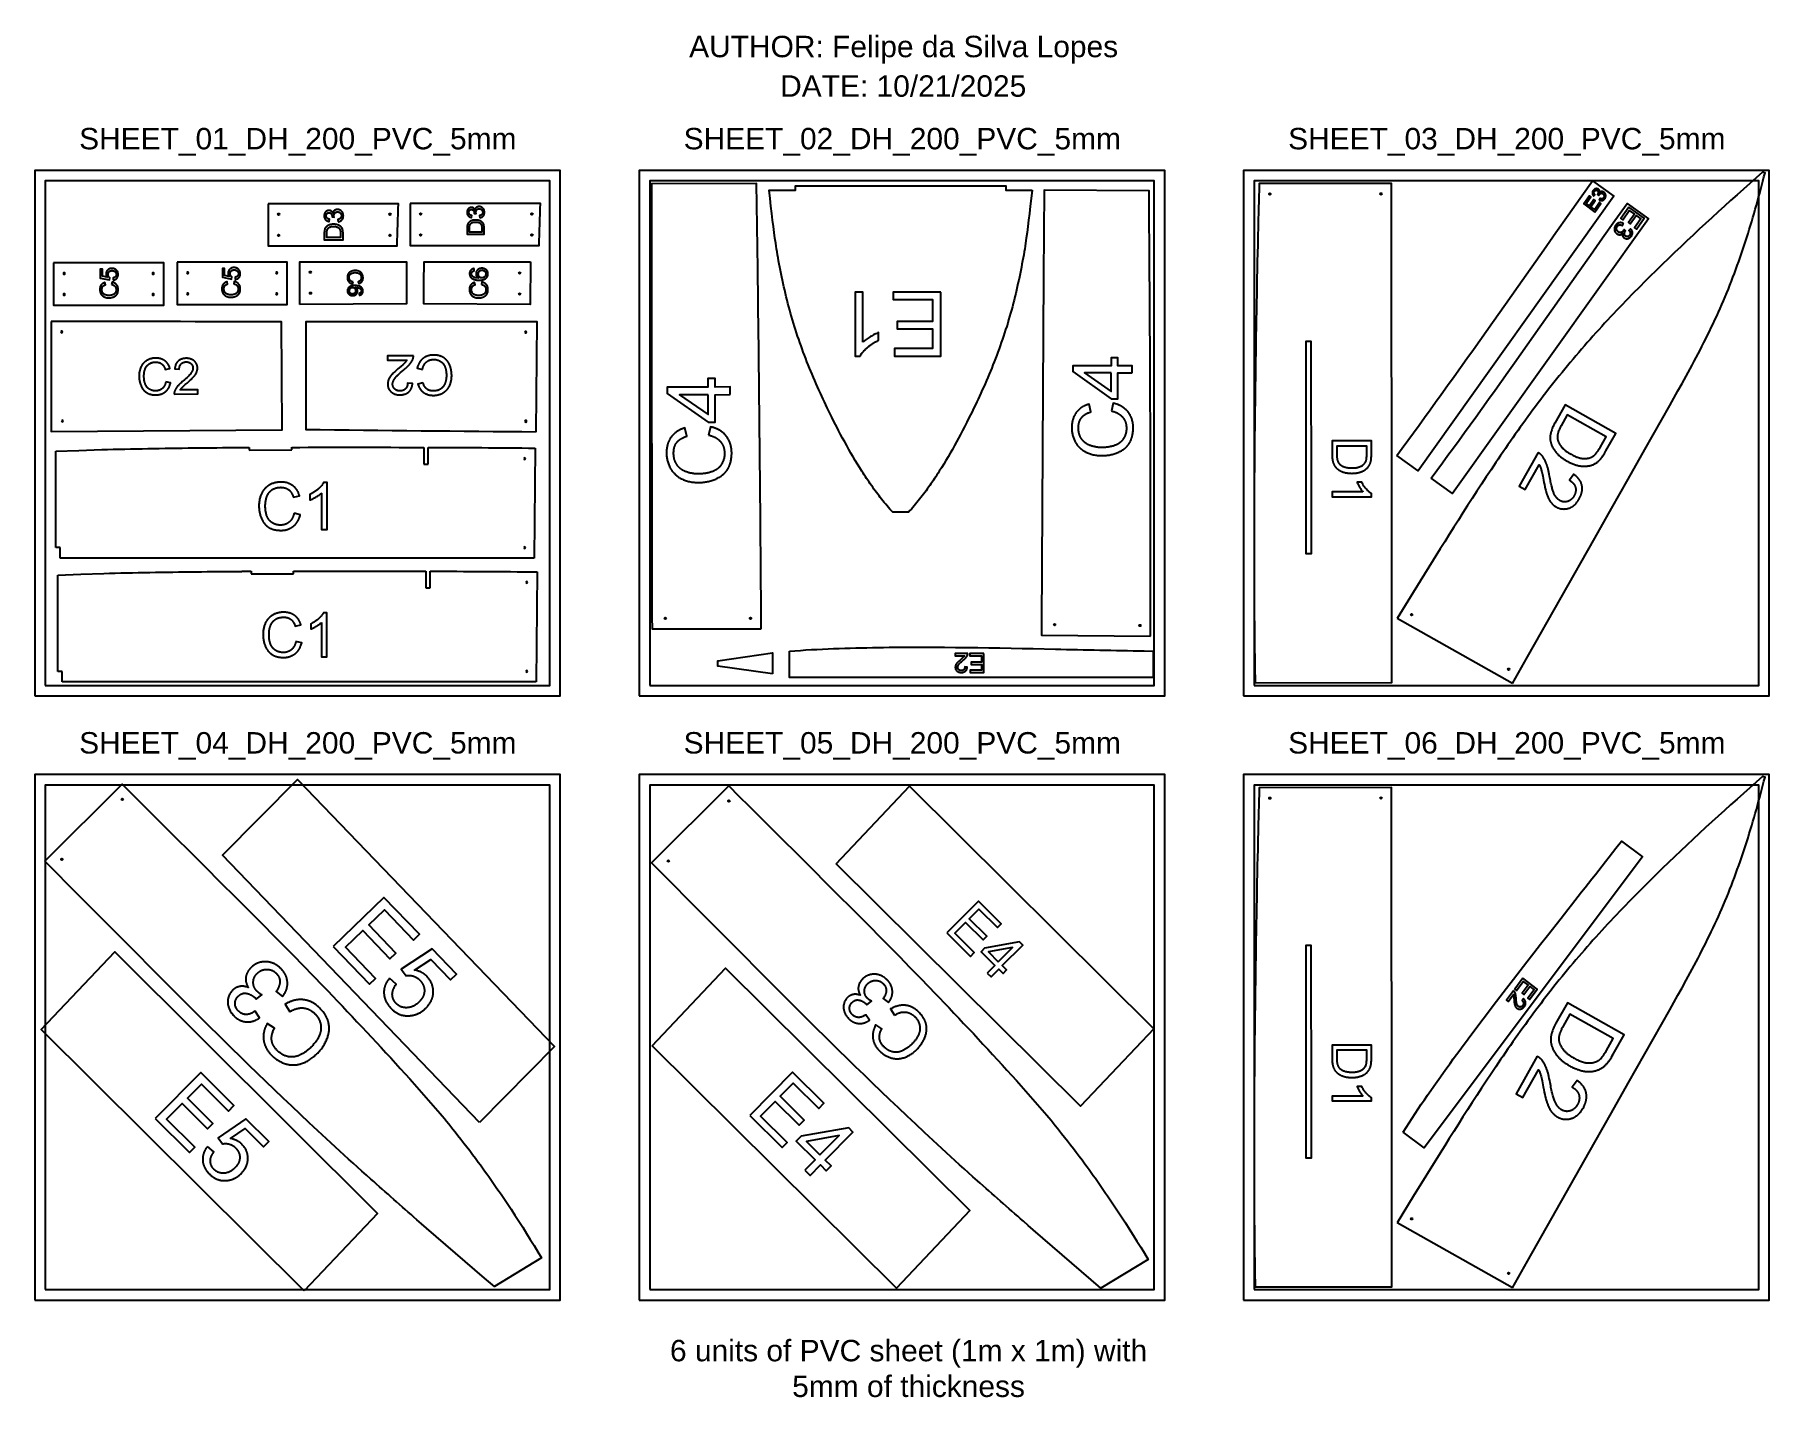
# Model space of a CAD drawing. Extents: x 2494 to 5794, y -1335 to 1258.
import ezdxf

# ---------------------------------------------------------------- set-up
doc = ezdxf.new("R2010")
doc.units = 0
for name, color, linetype in [('DH_200_CODES_PART_NUMBERS_', 1, 'CONTINUOUS'), ('DH_200_CUT_PVC_5MM', 7, 'CONTINUOUS'), ('DH_200_HOLES_PVC_5MM', 3, 'CONTINUOUS'), ('PVC_SHEET__5MM', 6, 'CONTINUOUS'), ('TEXT', 5, 'CONTINUOUS')]:
    doc.layers.add(name, color=color, linetype=linetype)
doc.styles.add('METERS_ARCHITECTURAL', font='arial.ttf')

msp = doc.modelspace()

# ---------------------------------------------------------------- texts
at = {"layer": 'TEXT', "char_height": 40.745, "style": 'METERS_ARCHITECTURAL'}
for s, insert, width, attachment_point in [('AUTHOR: Felipe da Silva Lopes', (3739.4, 1256), 851.004, 1), ('DATE: 10/21/2025', (3912.5, 1180.8), 504.446, 1), ('SHEET_01_DH_200_PVC_5mm', (2994.9, 1080.7), 1725.481, 2), ('SHEET_02_DH_200_PVC_5mm', (4144.9, 1080.7), 1725.481, 2), ('SHEET_03_DH_200_PVC_5mm', (5294.9, 1080.7), 1725.481, 2), ('SHEET_04_DH_200_PVC_5mm', (2994.9, -69), 1725.481, 2), ('SHEET_05_DH_200_PVC_5mm', (4144.9, -69), 1725.481, 2), ('SHEET_06_DH_200_PVC_5mm', (5294.9, -69), 1725.481, 2), ('{\\fArial;6 units of PVC sheet (1m x 1m) with }\\P{\\fArial;5mm of thickness}', (4156.8, -1225.5), 941.795, 2)]:
    msp.add_mtext(s, dxfattribs=dict(at, insert=insert, width=width, attachment_point=attachment_point))

# ---------------------------------------------------------------- linework, layer by layer
at = {"layer": 'DH_200_CODES_PART_NUMBERS_'}
for points in [[(5470.4, 943.6), (5470.6, 943.5), (5470.8, 943.4), (5471, 943.3), (5471.2, 943.2), (5471.3, 943.1), (5471.5, 943.1), (5471.7, 943), (5471.9, 942.9), (5472.1, 942.9), (5472.3, 942.8), (5472.4, 942.7), (5472.6, 942.7), (5472.8, 942.6), (5473, 942.6), (5473.2, 942.6), (5473.3, 942.5), (5473.5, 942.5), (5473.7, 942.5), (5473.9, 942.5), (5474.1, 942.4), (5474.3, 942.4), (5474.5, 942.4), (5474.6, 942.4), (5474.8, 942.4), (5475, 942.4), (5475.2, 942.5), (5475.4, 942.5), (5475.6, 942.5), (5475.8, 942.5), (5476, 942.5), (5476.1, 942.6), (5476.3, 942.6), (5476.5, 942.7), (5476.7, 942.7), (5476.9, 942.8), (5477.1, 942.8), (5477.2, 942.9), (5477.4, 942.9), (5477.6, 943), (5477.8, 943.1), (5477.9, 943.2), (5478.1, 943.2), (5478.3, 943.3), (5478.4, 943.4), (5478.6, 943.5), (5478.8, 943.6), (5478.9, 943.7), (5479.1, 943.8), (5479.2, 943.9), (5479.4, 944.1), (5479.6, 944.2), (5479.7, 944.3), (5479.9, 944.4), (5480, 944.6), (5480.1, 944.7), (5480.3, 944.8), (5480.4, 945), (5480.6, 945.1), (5480.7, 945.3), (5480.8, 945.4), (5481, 945.6), (5481.1, 945.8), (5481.2, 945.9), (5481.4, 946.1), (5481.5, 946.3), (5481.6, 946.5), (5481.8, 946.7), (5481.9, 946.9), (5482, 947.1), (5482.1, 947.3), (5482.2, 947.5), (5482.3, 947.7), (5482.4, 947.9), (5482.5, 948.1), (5482.6, 948.3), (5482.6, 948.5), (5482.7, 948.7), (5482.8, 948.9), (5482.9, 949.1), (5482.9, 949.3), (5483, 949.5), (5483, 949.7), (5483, 949.9), (5483.1, 950.2), (5483.1, 950.4), (5483.1, 950.6), (5483.2, 950.8), (5483.2, 951), (5483.2, 951.2), (5483.2, 951.4), (5483.2, 951.6), (5483.2, 951.8), (5483.2, 952), (5483.1, 952.3), (5483.1, 952.5), (5483.1, 952.7), (5483.1, 952.9), (5483, 953.1), (5483, 953.3), (5482.9, 953.5), (5482.9, 953.7), (5482.8, 953.9), (5482.8, 954.1), (5482.7, 954.3), (5482.6, 954.5), (5482.6, 954.7), (5482.5, 954.9), (5482.4, 955.1), (5482.3, 955.3), (5482.2, 955.4), (5482.1, 955.6), (5482, 955.8), (5481.9, 955.9), (5481.8, 956.1), (5481.7, 956.3), (5481.6, 956.4), (5481.5, 956.6), (5481.3, 956.7), (5481.2, 956.9), (5481.1, 957), (5480.9, 957.2), (5480.8, 957.3), (5480.6, 957.5), (5480.5, 957.6), (5480.3, 957.8), (5480.1, 957.9), (5480, 958), (5479.8, 958.1), (5479.5, 958.3), (5479.3, 958.5), (5479.1, 958.6), (5479, 958.6), (5478.9, 958.7), (5478.7, 958.8), (5478.6, 958.9), (5478.5, 958.9), (5478.4, 959), (5478.2, 959), (5478.1, 959.1), (5478, 959.1), (5477.8, 959.2), (5477.7, 959.2), (5477.6, 959.3), (5477.4, 959.3), (5477.3, 959.4), (5477.2, 959.4), (5477, 959.4), (5476.9, 959.4), (5476.8, 959.5), (5476.6, 959.5), (5476.5, 959.5), (5476.4, 959.5), (5476.2, 959.5), (5476.1, 959.5), (5476, 959.6), (5475.8, 959.6), (5475.7, 959.6), (5475.6, 959.6), (5475.4, 959.5), (5475.3, 959.5), (5475.2, 959.5), (5475, 959.5), (5474.9, 959.5), (5474.8, 959.5), (5474.7, 959.5), (5474.5, 959.4), (5474.4, 959.4), (5474.3, 959.4), (5474.1, 959.3), (5474, 959.3), (5473.9, 959.2), (5473.8, 959.2), (5473.6, 959.2), (5473.5, 959.1), (5473.4, 959.1), (5473.3, 959), (5473.2, 958.9), (5473, 958.9), (5472.9, 958.8), (5472.8, 958.7), (5472.7, 958.7), (5472.6, 958.6), (5472.4, 958.5), (5472.3, 958.4), (5472.2, 958.4), (5472.1, 958.3), (5472, 958.2), (5471.9, 958.1), (5471.8, 958), (5471.6, 957.9), (5471.7, 958.1), (5471.7, 958.4), (5471.7, 958.6), (5471.8, 958.8), (5471.8, 959.1), (5471.8, 959.3), (5471.8, 959.5), (5471.8, 959.6), (5471.8, 959.7), (5471.8, 959.9), (5471.8, 960), (5471.7, 960.1), (5471.7, 960.2), (5471.7, 960.3), (5471.7, 960.4), (5471.7, 960.5), (5471.6, 960.6), (5471.6, 960.7), (5471.6, 960.8), (5471.6, 960.9), (5471.5, 961), (5471.5, 961.1), (5471.5, 961.2), (5471.4, 961.3), (5471.4, 961.4), (5471.4, 961.5), (5471.3, 961.6), (5471.3, 961.7), (5471.2, 961.8), (5471.2, 961.9), (5471.1, 962), (5471.1, 962.1), (5471.1, 962.1), (5471, 962.2), (5470.9, 962.3), (5470.9, 962.4), (5470.8, 962.5), (5470.8, 962.6), (5470.7, 962.7), (5470.7, 962.7), (5470.6, 962.8), (5470.5, 962.9), (5470.5, 963), (5470.4, 963.1), (5470.3, 963.1), (5470.3, 963.2), (5470.2, 963.3), (5470.1, 963.3), (5470.1, 963.4), (5470, 963.5), (5469.9, 963.6), (5469.8, 963.6), (5469.7, 963.7), (5469.6, 963.8), (5469.4, 964), (5469.2, 964.1), (5469, 964.2), (5468.8, 964.3), (5468.6, 964.4), (5468.5, 964.5), (5468.3, 964.6), (5468, 964.7), (5467.8, 964.8), (5467.6, 964.8), (5467.4, 964.9), (5467.2, 965), (5467, 965), (5466.8, 965.1), (5466.5, 965.1), (5466.3, 965.1), (5466.1, 965.1), (5466, 965.2), (5465.8, 965.2), (5465.7, 965.2), (5465.6, 965.2), (5465.5, 965.2), (5465.4, 965.2), (5465.3, 965.2), (5465.2, 965.1), (5465, 965.1), (5464.9, 965.1), (5464.8, 965.1), (5464.7, 965.1), (5464.6, 965.1), (5464.5, 965.1), (5464.3, 965), (5464.2, 965), (5464.1, 965), (5464, 965), (5463.9, 964.9), (5463.8, 964.9), (5463.5, 964.8), (5463.3, 964.7), (5463.1, 964.7), (5462.9, 964.6), (5462.6, 964.5), (5462.4, 964.3), (5462.2, 964.2), (5462, 964.1), (5461.7, 964), (5461.5, 963.8), (5461.3, 963.7), (5461.1, 963.5), (5460.9, 963.4), (5460.7, 963.2), (5460.5, 963), (5460.4, 962.9), (5460.2, 962.7), (5460, 962.5), (5459.8, 962.3), (5459.7, 962.1), (5459.5, 961.9), (5459.3, 961.6), (5459.2, 961.5), (5459.1, 961.3), (5459, 961.2), (5458.9, 961), (5458.8, 960.8), (5458.7, 960.7), (5458.7, 960.5), (5458.6, 960.4), (5458.5, 960.2), (5458.4, 960), (5458.3, 959.9), (5458.3, 959.7), (5458.2, 959.5), (5458.2, 959.4), (5458.1, 959.2), (5458, 959), (5458, 958.9), (5458, 958.7), (5457.9, 958.5), (5457.9, 958.4), (5457.8, 958.2), (5457.8, 958), (5457.8, 957.9), (5457.8, 957.7), (5457.8, 957.5), (5457.8, 957.4), (5457.7, 957.2), (5457.7, 957), (5457.7, 956.9), (5457.7, 956.7), (5457.8, 956.5), (5457.8, 956.3), (5457.8, 956.2), (5457.8, 956), (5457.8, 955.8), (5457.9, 955.7), (5457.9, 955.5), (5457.9, 955.3), (5458, 955.2), (5458, 955), (5458.1, 954.8), (5458.1, 954.7), (5458.2, 954.5), (5458.2, 954.3), (5458.3, 954.2), (5458.4, 954), (5458.4, 953.9), (5458.5, 953.7), (5458.6, 953.5), (5458.7, 953.4), (5458.8, 953.2), (5458.9, 953.1), (5459, 952.9), (5459.1, 952.7), (5459.2, 952.6), (5459.3, 952.4), (5459.4, 952.3), (5459.5, 952.1), (5459.6, 952), (5459.8, 951.8), (5459.9, 951.7), (5460, 951.5), (5460.3, 951.2), (5462.7, 953.5), (5462.4, 953.7), (5462.2, 953.9), (5462.1, 954.2), (5461.9, 954.4), (5461.8, 954.5), (5461.7, 954.6), (5461.6, 954.7), (5461.6, 954.8), (5461.5, 954.9), (5461.4, 955), (5461.4, 955.1), (5461.3, 955.2), (5461.2, 955.3), (5461.2, 955.4), (5461.1, 955.5), (5461.1, 955.6), (5461, 955.7), (5461, 955.8), (5460.9, 955.9), (5460.9, 956.1), (5460.9, 956.2), (5460.8, 956.3), (5460.8, 956.4), (5460.8, 956.5), (5460.8, 956.6), (5460.7, 956.7), (5460.7, 956.8), (5460.7, 956.9), (5460.7, 957), (5460.7, 957.1), (5460.7, 957.2), (5460.7, 957.3), (5460.7, 957.4), (5460.7, 957.5), (5460.7, 957.7), (5460.7, 957.8), (5460.7, 957.9), (5460.7, 958), (5460.7, 958.1), (5460.7, 958.2), (5460.7, 958.3), (5460.7, 958.4), (5460.8, 958.5), (5460.8, 958.6), (5460.8, 958.7), (5460.9, 958.8), (5460.9, 958.9), (5460.9, 959), (5461, 959.1), (5461, 959.2), (5461, 959.3), (5461.1, 959.4), (5461.1, 959.5), (5461.2, 959.6), (5461.2, 959.7), (5461.3, 959.8), (5461.4, 959.9), (5461.4, 960), (5461.5, 960.1), (5461.6, 960.2), (5461.6, 960.3), (5461.7, 960.4), (5461.8, 960.4), (5461.8, 960.5), (5461.9, 960.6), (5462, 960.7), (5462.1, 960.8), (5462.1, 960.9), (5462.2, 960.9), (5462.3, 961), (5462.4, 961.1), (5462.5, 961.1), (5462.5, 961.2), (5462.6, 961.3), (5462.7, 961.3), (5462.8, 961.4), (5462.9, 961.5), (5463, 961.5), (5463.1, 961.6), (5463.2, 961.6), (5463.2, 961.7), (5463.3, 961.7), (5463.4, 961.7), (5463.5, 961.8), (5463.6, 961.8), (5463.7, 961.9), (5463.8, 961.9), (5463.9, 961.9), (5464, 961.9), (5464.1, 962), (5464.2, 962), (5464.3, 962), (5464.4, 962), (5464.5, 962), (5464.6, 962.1), (5464.7, 962.1), (5464.8, 962.1), (5464.9, 962.1), (5465, 962.1), (5465.1, 962.1), (5465.2, 962.1), (5465.3, 962.1), (5465.4, 962.1), (5465.5, 962.1), (5465.6, 962), (5465.7, 962), (5465.8, 962), (5465.9, 962), (5466, 962), (5466.1, 961.9), (5466.2, 961.9), (5466.3, 961.9), (5466.4, 961.8), (5466.5, 961.8), (5466.6, 961.8), (5466.7, 961.7), (5466.8, 961.7), (5466.9, 961.6), (5467, 961.6), (5467, 961.5), (5467.1, 961.5), (5467.2, 961.4), (5467.3, 961.3), (5467.4, 961.3), (5467.5, 961.2), (5467.6, 961.1), (5467.7, 961), (5467.8, 960.9), (5467.9, 960.9), (5468, 960.8), (5468.1, 960.7), (5468.2, 960.6), (5468.3, 960.5), (5468.4, 960.4), (5468.4, 960.3), (5468.5, 960.2), (5468.6, 960.1), (5468.7, 960), (5468.7, 959.9), (5468.8, 959.8), (5468.8, 959.7), (5468.9, 959.6), (5468.9, 959.5), (5469, 959.4), (5469, 959.3), (5469, 959.2), (5469.1, 959.1), (5469.1, 959), (5469.1, 958.8), (5469.1, 958.7), (5469.1, 958.6), (5469.2, 958.5), (5469.2, 958.4), (5469.2, 958.3), (5469.2, 958.1), (5469.2, 958), (5469.2, 957.9), (5469.1, 957.8), (5469.1, 957.6), (5469.1, 957.5), (5469.1, 957.4), (5469.1, 957.3), (5469.1, 957.2), (5469.1, 957), (5469, 956.9), (5469, 956.8), (5469, 956.7), (5468.9, 956.6), (5468.9, 956.5), (5468.9, 956.3), (5468.8, 956.2), (5468.8, 956.1), (5468.8, 956), (5468.7, 955.9), (5468.7, 955.8), (5468.6, 955.7), (5468.6, 955.5), (5468.5, 955.4), (5468.5, 955.3), (5468.4, 955.2), (5468.4, 955.1), (5468.3, 955), (5468.2, 954.8), (5468, 954.6), (5467.9, 954.3), (5467.9, 954.3), (5467.8, 954.3), (5467.7, 954.2), (5467.7, 954.1), (5467.5, 953.9), (5469.7, 952), (5469.8, 952.3), (5469.9, 952.6), (5470, 952.9), (5470.2, 953.2), (5470.3, 953.4), (5470.4, 953.5), (5470.4, 953.7), (5470.5, 953.8), (5470.6, 953.9), (5470.6, 954), (5470.7, 954.1), (5470.8, 954.2), (5470.9, 954.3), (5470.9, 954.4), (5471, 954.5), (5471.1, 954.6), (5471.2, 954.7), (5471.3, 954.8), (5471.4, 954.9), (5471.5, 955), (5471.6, 955.1), (5471.7, 955.2), (5471.8, 955.2), (5471.9, 955.3), (5472, 955.4), (5472.1, 955.5), (5472.2, 955.5), (5472.3, 955.6), (5472.4, 955.7), (5472.5, 955.7), (5472.6, 955.8), (5472.7, 955.8), (5472.8, 955.9), (5472.9, 955.9), (5473, 956), (5473.2, 956), (5473.3, 956.1), (5473.4, 956.1), (5473.5, 956.1), (5473.6, 956.2), (5473.8, 956.2), (5473.9, 956.2), (5474, 956.2), (5474.1, 956.3), (5474.3, 956.3), (5474.4, 956.3), (5474.5, 956.3), (5474.6, 956.3), (5474.8, 956.3), (5474.9, 956.3), (5475, 956.3), (5475.1, 956.3), (5475.3, 956.3), (5475.4, 956.3), (5475.5, 956.3), (5475.6, 956.3), (5475.7, 956.2), (5475.9, 956.2), (5476, 956.2), (5476.1, 956.2), (5476.2, 956.1), (5476.3, 956.1), (5476.5, 956), (5476.6, 956), (5476.7, 955.9), (5476.8, 955.9), (5476.9, 955.8), (5477.1, 955.8), (5477.2, 955.7), (5477.3, 955.7), (5477.4, 955.6), (5477.5, 955.5), (5477.6, 955.5), (5477.7, 955.4), (5477.9, 955.3), (5478, 955.2), (5478.1, 955.1), (5478.2, 955), (5478.3, 954.9), (5478.4, 954.9), (5478.5, 954.8), (5478.6, 954.7), (5478.7, 954.6), (5478.8, 954.5), (5478.9, 954.4), (5479, 954.3), (5479.1, 954.2), (5479.2, 954.1), (5479.2, 954), (5479.3, 953.8), (5479.4, 953.7), (5479.4, 953.6), (5479.5, 953.5), (5479.6, 953.4), (5479.6, 953.3), (5479.7, 953.2), (5479.8, 953), (5479.8, 952.9), (5479.9, 952.8), (5479.9, 952.7), (5479.9, 952.5), (5480, 952.4), (5480, 952.3), (5480.1, 952.1), (5480.1, 952), (5480.1, 951.9), (5480.1, 951.7), (5480.2, 951.6), (5480.2, 951.5), (5480.2, 951.3), (5480.2, 951.2), (5480.2, 951.1), (5480.2, 950.9), (5480.2, 950.8), (5480.2, 950.7), (5480.2, 950.5), (5480.2, 950.4), (5480.2, 950.3), (5480.2, 950.1), (5480.2, 950), (5480.1, 949.9), (5480.1, 949.8), (5480.1, 949.6), (5480.1, 949.5), (5480, 949.4), (5480, 949.3), (5479.9, 949.1), (5479.9, 949), (5479.8, 948.9), (5479.8, 948.8), (5479.7, 948.6), (5479.7, 948.5), (5479.6, 948.4), (5479.6, 948.3), (5479.5, 948.2), (5479.4, 948), (5479.3, 947.9), (5479.3, 947.8), (5479.2, 947.7), (5479.1, 947.6), (5479, 947.5), (5479, 947.4), (5478.9, 947.3), (5478.8, 947.2), (5478.7, 947.1), (5478.7, 947.1), (5478.6, 947), (5478.5, 946.9), (5478.4, 946.8), (5478.3, 946.7), (5478.3, 946.7), (5478.2, 946.6), (5478.1, 946.5), (5478, 946.5), (5477.9, 946.4), (5477.8, 946.4), (5477.7, 946.3), (5477.6, 946.2), (5477.5, 946.2), (5477.4, 946.1), (5477.3, 946.1), (5477.2, 946), (5477.1, 946), (5477, 946), (5476.9, 945.9), (5476.8, 945.9), (5476.7, 945.8), (5476.6, 945.8), (5476.5, 945.8), (5476.4, 945.8), (5476.3, 945.7), (5476.2, 945.7), (5476.1, 945.7), (5476, 945.7), (5475.8, 945.7), (5475.7, 945.6), (5475.6, 945.6), (5475.5, 945.6), (5475.4, 945.6), (5475.2, 945.6), (5475.1, 945.6), (5475, 945.6), (5474.9, 945.7), (5474.7, 945.7), (5474.6, 945.7), (5474.5, 945.7), (5474.3, 945.7), (5474.2, 945.8), (5474.1, 945.8), (5473.9, 945.8), (5473.8, 945.8), (5473.5, 945.9), (5473.2, 946), (5472.9, 946.1), (5472.6, 946.2), (5472.3, 946.3), (5472, 946.5)], [(3071.5, 902.2), (3071.8, 902.2), (3072.1, 902.2), (3072.3, 902.3), (3072.6, 902.3), (3072.9, 902.4), (3073.1, 902.4), (3073.4, 902.5), (3073.6, 902.5), (3073.9, 902.6), (3074.1, 902.7), (3074.4, 902.8), (3074.6, 902.9), (3074.9, 903), (3075.1, 903.1), (3075.3, 903.2), (3075.6, 903.3), (3075.8, 903.4), (3076, 903.5), (3076.2, 903.6), (3076.4, 903.8), (3076.6, 903.9), (3076.9, 904), (3077.1, 904.2), (3077.3, 904.3), (3077.5, 904.5), (3077.7, 904.6), (3077.8, 904.8), (3078, 905), (3078.2, 905.1), (3078.4, 905.3), (3078.6, 905.5), (3078.8, 905.7), (3078.9, 905.9), (3079.1, 906.1), (3079.3, 906.3), (3079.4, 906.5), (3079.6, 906.7), (3079.7, 906.9), (3079.9, 907.1), (3080, 907.4), (3080.1, 907.6), (3080.2, 907.8), (3080.4, 908), (3080.5, 908.3), (3080.6, 908.5), (3080.7, 908.7), (3080.8, 909), (3080.9, 909.2), (3080.9, 909.5), (3081, 909.7), (3081.1, 910), (3081.2, 910.2), (3081.2, 910.5), (3081.3, 910.7), (3081.3, 911), (3081.4, 911.3), (3081.4, 911.5), (3081.5, 911.8), (3081.5, 912.1), (3081.5, 912.4), (3081.5, 912.6), (3081.6, 912.9), (3081.6, 913.2), (3081.6, 913.5), (3081.6, 913.8), (3081.6, 914.1), (3081.5, 914.5), (3081.5, 914.8), (3081.5, 915.1), (3081.4, 915.4), (3081.4, 915.7), (3081.4, 916), (3081.3, 916.3), (3081.2, 916.6), (3081.2, 916.9), (3081.1, 917.2), (3081, 917.4), (3080.9, 917.7), (3080.8, 918), (3080.8, 918.3), (3080.6, 918.5), (3080.5, 918.8), (3080.4, 919.1), (3080.3, 919.3), (3080.2, 919.6), (3080, 919.8), (3079.9, 920.1), (3079.7, 920.3), (3079.6, 920.5), (3079.4, 920.8), (3079.3, 921), (3079.1, 921.2), (3078.9, 921.5), (3078.7, 921.7), (3078.5, 921.9), (3078.3, 922.1), (3078.1, 922.3), (3077.9, 922.5), (3077.7, 922.7), (3077.5, 922.9), (3077.3, 923.1), (3077, 923.3), (3076.8, 923.4), (3076.6, 923.6), (3076.4, 923.8), (3076.1, 923.9), (3075.9, 924.1), (3075.7, 924.2), (3075.4, 924.3), (3075.2, 924.5), (3075, 924.6), (3074.7, 924.7), (3074.5, 924.8), (3074.2, 924.9), (3074, 925), (3073.7, 925), (3073.4, 925.1), (3073.2, 925.2), (3072.9, 925.3), (3072.6, 925.3), (3072.4, 925.4), (3072.1, 925.4), (3071.8, 925.4), (3071.5, 925.5), (3071.3, 925.5), (3071, 925.5), (3070.7, 925.5), (3070.4, 925.5), (3070, 925.5), (3069.5, 925.5), (3069.3, 925.5), (3069.1, 925.5), (3068.9, 925.4), (3068.7, 925.4), (3068.5, 925.4), (3068.3, 925.4), (3068.2, 925.3), (3068, 925.3), (3067.8, 925.2), (3067.6, 925.2), (3067.4, 925.1), (3067.2, 925.1), (3067, 925), (3066.9, 925), (3066.7, 924.9), (3066.5, 924.8), (3066.4, 924.8), (3066.2, 924.7), (3066, 924.6), (3065.9, 924.5), (3065.7, 924.5), (3065.5, 924.4), (3065.4, 924.3), (3065.2, 924.2), (3065.1, 924.1), (3064.9, 924), (3064.8, 923.9), (3064.6, 923.8), (3064.5, 923.7), (3064.4, 923.6), (3064.2, 923.4), (3064.1, 923.3), (3064, 923.2), (3063.8, 923.1), (3063.7, 922.9), (3063.6, 922.8), (3063.5, 922.7), (3063.4, 922.5), (3063.2, 922.4), (3063.1, 922.3), (3063, 922.1), (3062.9, 922), (3062.8, 921.8), (3062.7, 921.7), (3062.6, 921.5), (3062.5, 921.4), (3062.5, 921.2), (3062.4, 921), (3062.3, 920.9), (3062.2, 920.7), (3062.1, 920.5), (3062.1, 920.4), (3062, 920.2), (3061.9, 920), (3061.9, 919.8), (3061.8, 919.6), (3061.8, 919.4), (3061.7, 919.2), (3061.7, 919.1), (3061.6, 918.9), (3061.5, 919.2), (3061.3, 919.4), (3061.2, 919.7), (3061, 920), (3060.8, 920.3), (3060.7, 920.5), (3060.5, 920.8), (3060.4, 920.9), (3060.3, 921), (3060.2, 921.1), (3060.1, 921.2), (3060, 921.3), (3059.9, 921.4), (3059.8, 921.5), (3059.7, 921.6), (3059.6, 921.7), (3059.5, 921.8), (3059.4, 921.9), (3059.3, 922), (3059.2, 922.1), (3059.1, 922.2), (3058.9, 922.3), (3058.8, 922.4), (3058.7, 922.5), (3058.6, 922.5), (3058.5, 922.6), (3058.3, 922.7), (3058.2, 922.8), (3058.1, 922.8), (3058, 922.9), (3057.9, 923), (3057.7, 923), (3057.6, 923.1), (3057.5, 923.1), (3057.4, 923.2), (3057.2, 923.2), (3057.1, 923.3), (3057, 923.3), (3056.8, 923.4), (3056.7, 923.4), (3056.6, 923.5), (3056.5, 923.5), (3056.3, 923.5), (3056.2, 923.6), (3056.1, 923.6), (3055.9, 923.6), (3055.8, 923.7), (3055.6, 923.7), (3055.5, 923.7), (3055.4, 923.7), (3055.2, 923.7), (3055.1, 923.7), (3054.9, 923.8), (3054.7, 923.8), (3054.4, 923.8), (3054.1, 923.8), (3053.8, 923.8), (3053.5, 923.7), (3053.2, 923.7), (3052.9, 923.6), (3052.6, 923.6), (3052.3, 923.5), (3052, 923.5), (3051.7, 923.4), (3051.4, 923.3), (3051.2, 923.2), (3050.9, 923), (3050.6, 922.9), (3050.3, 922.8), (3050, 922.6), (3049.8, 922.5), (3049.6, 922.4), (3049.5, 922.3), (3049.4, 922.2), (3049.2, 922.1), (3049.1, 922), (3049, 921.9), (3048.9, 921.8), (3048.8, 921.8), (3048.6, 921.7), (3048.5, 921.5), (3048.4, 921.4), (3048.3, 921.3), (3048.2, 921.2), (3048.1, 921.1), (3047.9, 921), (3047.8, 920.9), (3047.7, 920.8), (3047.6, 920.6), (3047.5, 920.5), (3047.4, 920.4), (3047.2, 920.1), (3047, 919.9), (3046.9, 919.6), (3046.7, 919.3), (3046.5, 919), (3046.4, 918.7), (3046.2, 918.4), (3046.1, 918.1), (3045.9, 917.8), (3045.8, 917.5), (3045.7, 917.1), (3045.6, 916.8), (3045.5, 916.5), (3045.4, 916.1), (3045.3, 915.8), (3045.3, 915.5), (3045.2, 915.1), (3045.2, 914.8), (3045.1, 914.4), (3045.1, 914.1), (3045.1, 913.7), (3045.1, 913.3), (3045.1, 913.1), (3045.1, 912.8), (3045.1, 912.6), (3045.1, 912.3), (3045.2, 912), (3045.2, 911.8), (3045.2, 911.5), (3045.3, 911.3), (3045.3, 911.1), (3045.3, 910.8), (3045.4, 910.6), (3045.4, 910.4), (3045.5, 910.1), (3045.6, 909.9), (3045.6, 909.7), (3045.7, 909.4), (3045.8, 909.2), (3045.9, 909), (3046, 908.8), (3046, 908.6), (3046.1, 908.4), (3046.2, 908.2), (3046.4, 908), (3046.5, 907.8), (3046.6, 907.6), (3046.7, 907.4), (3046.8, 907.2), (3047, 907), (3047.1, 906.8), (3047.2, 906.6), (3047.4, 906.4), (3047.5, 906.3), (3047.7, 906.1), (3047.8, 905.9), (3048, 905.7), (3048.2, 905.6), (3048.3, 905.4), (3048.5, 905.3), (3048.7, 905.1), (3048.9, 905), (3049, 904.8), (3049.2, 904.7), (3049.4, 904.5), (3049.6, 904.4), (3049.8, 904.3), (3050, 904.2), (3050.2, 904), (3050.4, 903.9), (3050.7, 903.8), (3050.9, 903.7), (3051.1, 903.6), (3051.3, 903.5), (3051.6, 903.4), (3051.8, 903.3), (3052, 903.2), (3052.3, 903.1), (3052.5, 903.1), (3052.8, 903), (3053, 902.9), (3053.3, 902.8), (3053.5, 902.8), (3053.8, 902.7), (3054.4, 902.6), (3055.1, 907), (3054.7, 907), (3054.4, 907.1), (3054, 907.2), (3053.6, 907.3), (3053.5, 907.4), (3053.3, 907.4), (3053.1, 907.5), (3052.9, 907.5), (3052.8, 907.6), (3052.6, 907.6), (3052.5, 907.7), (3052.3, 907.8), (3052.2, 907.8), (3052, 907.9), (3051.9, 908), (3051.7, 908.1), (3051.6, 908.1), (3051.5, 908.2), (3051.3, 908.3), (3051.2, 908.4), (3051.1, 908.5), (3051, 908.6), (3050.9, 908.7), (3050.7, 908.8), (3050.6, 908.9), (3050.5, 909), (3050.4, 909.1), (3050.3, 909.2), (3050.2, 909.3), (3050.1, 909.4), (3050, 909.5), (3049.9, 909.6), (3049.8, 909.7), (3049.8, 909.8), (3049.7, 910), (3049.6, 910.1), (3049.5, 910.2), (3049.5, 910.3), (3049.4, 910.4), (3049.3, 910.6), (3049.3, 910.7), (3049.2, 910.8), (3049.2, 911), (3049.1, 911.1), (3049.1, 911.2), (3049, 911.4), (3049, 911.5), (3048.9, 911.6), (3048.9, 911.8), (3048.9, 911.9), (3048.8, 912.1), (3048.8, 912.2), (3048.8, 912.4), (3048.8, 912.5), (3048.7, 912.7), (3048.7, 912.8), (3048.7, 913), (3048.7, 913.1), (3048.7, 913.3), (3048.7, 913.4), (3048.7, 913.6), (3048.7, 913.8), (3048.7, 913.9), (3048.7, 914.1), (3048.7, 914.2), (3048.8, 914.4), (3048.8, 914.5), (3048.8, 914.7), (3048.8, 914.8), (3048.9, 915), (3048.9, 915.1), (3048.9, 915.2), (3049, 915.4), (3049, 915.5), (3049.1, 915.6), (3049.1, 915.8), (3049.2, 915.9), (3049.2, 916), (3049.3, 916.2), (3049.3, 916.3), (3049.4, 916.4), (3049.5, 916.5), (3049.5, 916.7), (3049.6, 916.8), (3049.7, 916.9), (3049.8, 917), (3049.8, 917.1), (3049.9, 917.2), (3050, 917.3), (3050.1, 917.4), (3050.2, 917.5), (3050.3, 917.6), (3050.4, 917.7), (3050.5, 917.8), (3050.6, 917.9), (3050.7, 918), (3050.8, 918.1), (3050.9, 918.2), (3051, 918.3), (3051.1, 918.4), (3051.2, 918.4), (3051.4, 918.5), (3051.5, 918.6), (3051.6, 918.6), (3051.7, 918.7), (3051.8, 918.8), (3052, 918.8), (3052.1, 918.9), (3052.2, 918.9), (3052.3, 919), (3052.5, 919), (3052.6, 919), (3052.7, 919.1), (3052.9, 919.1), (3053, 919.1), (3053.1, 919.2), (3053.3, 919.2), (3053.4, 919.2), (3053.5, 919.2), (3053.7, 919.2), (3053.8, 919.3), (3054, 919.3), (3054.1, 919.3), (3054.3, 919.3), (3054.5, 919.3), (3054.7, 919.3), (3054.8, 919.3), (3055, 919.2), (3055.2, 919.2), (3055.4, 919.2), (3055.5, 919.2), (3055.7, 919.1), (3055.9, 919.1), (3056, 919.1), (3056.2, 919), (3056.3, 919), (3056.5, 918.9), (3056.6, 918.8), (3056.8, 918.8), (3056.9, 918.7), (3057.1, 918.6), (3057.2, 918.6), (3057.3, 918.5), (3057.5, 918.4), (3057.6, 918.3), (3057.7, 918.2), (3057.8, 918.1), (3058, 918), (3058.1, 917.9), (3058.2, 917.8), (3058.3, 917.7), (3058.4, 917.6), (3058.5, 917.4), (3058.6, 917.3), (3058.7, 917.2), (3058.8, 917), (3058.9, 916.9), (3059, 916.8), (3059, 916.6), (3059.1, 916.5), (3059.2, 916.3), (3059.3, 916.2), (3059.4, 916), (3059.4, 915.9), (3059.5, 915.7), (3059.6, 915.6), (3059.6, 915.4), (3059.7, 915.3), (3059.7, 915.1), (3059.8, 915), (3059.8, 914.8), (3059.9, 914.7), (3059.9, 914.5), (3060, 914.3), (3060, 914.2), (3060, 914), (3060.1, 913.9), (3060.1, 913.7), (3060.1, 913.5), (3060.2, 913.4), (3060.2, 913.2), (3060.2, 913), (3060.2, 912.7), (3060.2, 912.3), (3060.2, 912), (3060.2, 911.9), (3060.2, 911.9), (3060.2, 911.7), (3060.2, 911.5), (3060.2, 911.3), (3064, 910.8), (3063.9, 911.3), (3063.8, 911.7), (3063.7, 912.1), (3063.7, 912.5), (3063.6, 912.9), (3063.6, 913.1), (3063.6, 913.2), (3063.6, 913.4), (3063.6, 913.6), (3063.6, 913.7), (3063.6, 913.9), (3063.6, 914.1), (3063.6, 914.3), (3063.6, 914.5), (3063.6, 914.6), (3063.6, 914.8), (3063.6, 915), (3063.6, 915.2), (3063.7, 915.3), (3063.7, 915.5), (3063.7, 915.7), (3063.8, 915.9), (3063.8, 916), (3063.9, 916.2), (3063.9, 916.4), (3064, 916.5), (3064, 916.7), (3064.1, 916.8), (3064.2, 917), (3064.2, 917.1), (3064.3, 917.3), (3064.4, 917.4), (3064.5, 917.6), (3064.6, 917.7), (3064.7, 917.9), (3064.7, 918), (3064.8, 918.1), (3064.9, 918.3), (3065.1, 918.4), (3065.2, 918.5), (3065.3, 918.7), (3065.4, 918.8), (3065.5, 918.9), (3065.6, 919), (3065.8, 919.1), (3065.9, 919.3), (3066, 919.4), (3066.2, 919.5), (3066.3, 919.6), (3066.4, 919.7), (3066.6, 919.8), (3066.7, 919.9), (3066.8, 919.9), (3067, 920), (3067.1, 920.1), (3067.3, 920.2), (3067.4, 920.3), (3067.6, 920.3), (3067.7, 920.4), (3067.9, 920.4), (3068.1, 920.5), (3068.2, 920.6), (3068.4, 920.6), (3068.5, 920.6), (3068.7, 920.7), (3068.9, 920.7), (3069, 920.8), (3069.2, 920.8), (3069.4, 920.8), (3069.6, 920.8), (3069.8, 920.8), (3069.9, 920.9), (3070.1, 920.9), (3070.3, 920.9), (3070.5, 920.9), (3070.7, 920.9), (3070.9, 920.9), (3071.1, 920.9), (3071.3, 920.8), (3071.5, 920.8), (3071.6, 920.8), (3071.8, 920.8), (3072, 920.7), (3072.2, 920.7), (3072.4, 920.7), (3072.5, 920.6), (3072.7, 920.6), (3072.9, 920.5), (3073.1, 920.5), (3073.2, 920.4), (3073.4, 920.3), (3073.6, 920.3), (3073.7, 920.2), (3073.9, 920.1), (3074, 920), (3074.2, 920), (3074.4, 919.9), (3074.5, 919.8), (3074.7, 919.7), (3074.8, 919.6), (3075, 919.5), (3075.1, 919.4), (3075.2, 919.2), (3075.4, 919.1), (3075.5, 919), (3075.7, 918.9), (3075.8, 918.8), (3075.9, 918.6), (3076.1, 918.5), (3076.2, 918.3), (3076.3, 918.2), (3076.4, 918.1), (3076.5, 917.9), (3076.6, 917.8), (3076.7, 917.6), (3076.8, 917.5), (3076.9, 917.3), (3077, 917.2), (3077.1, 917), (3077.2, 916.9), (3077.3, 916.7), (3077.3, 916.5), (3077.4, 916.4), (3077.5, 916.2), (3077.5, 916.1), (3077.6, 915.9), (3077.6, 915.7), (3077.7, 915.5), (3077.7, 915.4), (3077.8, 915.2), (3077.8, 915), (3077.8, 914.8), (3077.9, 914.7), (3077.9, 914.5), (3077.9, 914.3), (3077.9, 914.1), (3077.9, 913.9), (3077.9, 913.7), (3077.9, 913.5), (3077.9, 913.4), (3077.9, 913.2), (3077.9, 913), (3077.9, 912.9), (3077.9, 912.7), (3077.9, 912.6), (3077.9, 912.4), (3077.8, 912.3), (3077.8, 912.1), (3077.8, 912), (3077.7, 911.8), (3077.7, 911.7), (3077.7, 911.5), (3077.6, 911.4), (3077.6, 911.3), (3077.5, 911.1), (3077.5, 911), (3077.4, 910.8), (3077.4, 910.7), (3077.3, 910.6), (3077.2, 910.5), (3077.2, 910.3), (3077.1, 910.2), (3077, 910.1), (3076.9, 909.9), (3076.9, 909.8), (3076.8, 909.7), (3076.7, 909.6), (3076.6, 909.5), (3076.5, 909.3), (3076.4, 909.2), (3076.3, 909.1), (3076.2, 909), (3076.1, 908.9), (3076, 908.8), (3075.9, 908.7), (3075.7, 908.6), (3075.6, 908.5), (3075.5, 908.4), (3075.3, 908.3), (3075.2, 908.2), (3075.1, 908.1), (3074.9, 908), (3074.8, 907.9), (3074.6, 907.8), (3074.5, 907.7), (3074.3, 907.6), (3074.1, 907.6), (3074, 907.5), (3073.8, 907.4), (3073.6, 907.3), (3073.4, 907.3), (3073.1, 907.1), (3072.7, 907), (3072.3, 906.9), (3071.8, 906.7), (3071.4, 906.6), (3070.9, 906.5)], [(3340.9, 909.8), (3341.1, 909.8), (3341.4, 909.8), (3341.6, 909.9), (3341.9, 909.9), (3342.1, 910), (3342.4, 910), (3342.6, 910.1), (3342.8, 910.1), (3343, 910.2), (3343.3, 910.3), (3343.5, 910.3), (3343.7, 910.4), (3343.9, 910.5), (3344.1, 910.6), (3344.4, 910.7), (3344.6, 910.8), (3344.8, 910.9), (3345, 911), (3345.2, 911.1), (3345.4, 911.2), (3345.6, 911.4), (3345.7, 911.5), (3345.9, 911.6), (3346.1, 911.7), (3346.3, 911.9), (3346.5, 912), (3346.7, 912.2), (3346.8, 912.3), (3347, 912.5), (3347.2, 912.7), (3347.3, 912.8), (3347.5, 913), (3347.6, 913.2), (3347.8, 913.4), (3347.9, 913.5), (3348.1, 913.7), (3348.2, 913.9), (3348.3, 914.1), (3348.5, 914.3), (3348.6, 914.5), (3348.7, 914.7), (3348.8, 914.9), (3348.9, 915.1), (3349, 915.3), (3349.1, 915.5), (3349.2, 915.7), (3349.3, 916), (3349.4, 916.2), (3349.5, 916.4), (3349.5, 916.6), (3349.6, 916.9), (3349.7, 917.1), (3349.7, 917.3), (3349.8, 917.6), (3349.8, 917.8), (3349.9, 918.1), (3349.9, 918.3), (3349.9, 918.5), (3350, 918.8), (3350, 919), (3350, 919.3), (3350, 919.6), (3350, 919.8), (3350, 920.1), (3350, 920.4), (3350, 920.7), (3350, 921), (3350, 921.3), (3350, 921.5), (3349.9, 921.8), (3349.9, 922.1), (3349.8, 922.4), (3349.8, 922.6), (3349.7, 922.9), (3349.7, 923.2), (3349.6, 923.4), (3349.5, 923.7), (3349.5, 923.9), (3349.4, 924.2), (3349.3, 924.4), (3349.2, 924.7), (3349.1, 924.9), (3349, 925.1), (3348.9, 925.4), (3348.8, 925.6), (3348.6, 925.8), (3348.5, 926.1), (3348.4, 926.3), (3348.2, 926.5), (3348.1, 926.7), (3347.9, 926.9), (3347.8, 927.1), (3347.6, 927.3), (3347.4, 927.5), (3347.3, 927.7), (3347.1, 927.9), (3346.9, 928.1), (3346.7, 928.3), (3346.5, 928.5), (3346.3, 928.7), (3346.1, 928.8), (3345.9, 929), (3345.7, 929.1), (3345.5, 929.3), (3345.3, 929.4), (3345.1, 929.6), (3344.9, 929.7), (3344.7, 929.8), (3344.5, 929.9), (3344.2, 930), (3344, 930.2), (3343.8, 930.3), (3343.6, 930.3), (3343.3, 930.4), (3343.1, 930.5), (3342.9, 930.6), (3342.6, 930.7), (3342.4, 930.7), (3342.2, 930.8), (3341.9, 930.8), (3341.7, 930.9), (3341.4, 930.9), (3341.2, 930.9), (3340.9, 931), (3340.7, 931), (3340.4, 931), (3340.1, 931), (3339.9, 931), (3339.5, 931), (3339.1, 931), (3338.9, 931), (3338.7, 931), (3338.5, 930.9), (3338.4, 930.9), (3338.2, 930.9), (3338, 930.9), (3337.8, 930.8), (3337.7, 930.8), (3337.5, 930.8), (3337.3, 930.7), (3337.2, 930.7), (3337, 930.6), (3336.8, 930.6), (3336.7, 930.5), (3336.5, 930.5), (3336.4, 930.4), (3336.2, 930.3), (3336, 930.3), (3335.9, 930.2), (3335.8, 930.1), (3335.6, 930.1), (3335.5, 930), (3335.3, 929.9), (3335.2, 929.8), (3335, 929.7), (3334.9, 929.6), (3334.8, 929.5), (3334.6, 929.4), (3334.5, 929.3), (3334.4, 929.2), (3334.3, 929.1), (3334.1, 929), (3334, 928.9), (3333.9, 928.8), (3333.8, 928.7), (3333.7, 928.6), (3333.6, 928.4), (3333.5, 928.3), (3333.4, 928.2), (3333.3, 928.1), (3333.2, 927.9), (3333.1, 927.8), (3333, 927.7), (3332.9, 927.5), (3332.8, 927.4), (3332.7, 927.2), (3332.7, 927.1), (3332.6, 926.9), (3332.5, 926.8), (3332.4, 926.6), (3332.4, 926.5), (3332.3, 926.3), (3332.2, 926.2), (3332.2, 926), (3332.1, 925.8), (3332.1, 925.7), (3332, 925.5), (3332, 925.3), (3331.9, 925.1), (3331.9, 925), (3331.8, 925.2), (3331.6, 925.5), (3331.5, 925.8), (3331.3, 926), (3331.2, 926.2), (3331, 926.5), (3330.9, 926.7), (3330.8, 926.8), (3330.7, 926.9), (3330.6, 927), (3330.5, 927.1), (3330.4, 927.2), (3330.3, 927.3), (3330.2, 927.4), (3330.2, 927.5), (3330.1, 927.6), (3330, 927.7), (3329.9, 927.8), (3329.8, 927.8), (3329.7, 927.9), (3329.6, 928), (3329.5, 928.1), (3329.4, 928.2), (3329.2, 928.2), (3329.1, 928.3), (3329, 928.4), (3328.9, 928.4), (3328.8, 928.5), (3328.7, 928.6), (3328.6, 928.6), (3328.5, 928.7), (3328.4, 928.7), (3328.3, 928.8), (3328.1, 928.8), (3328, 928.9), (3327.9, 928.9), (3327.8, 929), (3327.7, 929), (3327.6, 929.1), (3327.4, 929.1), (3327.3, 929.2), (3327.2, 929.2), (3327.1, 929.2), (3327, 929.2), (3326.8, 929.3), (3326.7, 929.3), (3326.6, 929.3), (3326.5, 929.3), (3326.3, 929.4), (3326.2, 929.4), (3326.1, 929.4), (3326, 929.4), (3325.8, 929.4), (3325.6, 929.4), (3325.3, 929.4), (3325, 929.4), (3324.8, 929.4), (3324.5, 929.4), (3324.2, 929.4), (3324, 929.3), (3323.7, 929.3), (3323.4, 929.2), (3323.2, 929.1), (3322.9, 929.1), (3322.6, 929), (3322.4, 928.9), (3322.1, 928.8), (3321.9, 928.7), (3321.6, 928.5), (3321.4, 928.4), (3321.1, 928.2), (3321, 928.2), (3320.9, 928.1), (3320.8, 928), (3320.7, 927.9), (3320.5, 927.9), (3320.4, 927.8), (3320.3, 927.7), (3320.2, 927.6), (3320.1, 927.5), (3320, 927.4), (3319.9, 927.3), (3319.8, 927.2), (3319.7, 927.1), (3319.6, 927), (3319.5, 926.9), (3319.4, 926.8), (3319.3, 926.7), (3319.2, 926.6), (3319.1, 926.5), (3319, 926.4), (3318.8, 926.1), (3318.6, 925.9), (3318.5, 925.6), (3318.3, 925.4), (3318.2, 925.1), (3318, 924.8), (3317.9, 924.5), (3317.8, 924.3), (3317.6, 924), (3317.5, 923.7), (3317.4, 923.4), (3317.3, 923.1), (3317.2, 922.8), (3317.2, 922.5), (3317.1, 922.2), (3317, 921.9), (3317, 921.6), (3317, 921.2), (3316.9, 920.9), (3316.9, 920.6), (3316.9, 920.3), (3316.9, 919.9), (3316.9, 919.7), (3316.9, 919.5), (3316.9, 919.2), (3316.9, 919), (3316.9, 918.8), (3317, 918.5), (3317, 918.3), (3317, 918.1), (3317.1, 917.9), (3317.1, 917.7), (3317.1, 917.4), (3317.2, 917.2), (3317.2, 917), (3317.3, 916.8), (3317.4, 916.6), (3317.4, 916.4), (3317.5, 916.2), (3317.6, 916), (3317.7, 915.8), (3317.7, 915.6), (3317.8, 915.4), (3317.9, 915.2), (3318, 915.1), (3318.1, 914.9), (3318.2, 914.7), (3318.3, 914.5), (3318.5, 914.3), (3318.6, 914.2), (3318.7, 914), (3318.8, 913.8), (3318.9, 913.7), (3319.1, 913.5), (3319.2, 913.3), (3319.4, 913.2), (3319.5, 913), (3319.7, 912.9), (3319.8, 912.7), (3320, 912.6), (3320.1, 912.5), (3320.3, 912.3), (3320.5, 912.2), (3320.6, 912.1), (3320.8, 911.9), (3321, 911.8), (3321.2, 911.7), (3321.4, 911.6), (3321.5, 911.5), (3321.7, 911.4), (3321.9, 911.3), (3322.1, 911.2), (3322.3, 911.1), (3322.5, 911), (3322.8, 910.9), (3323, 910.8), (3323.2, 910.7), (3323.4, 910.7), (3323.6, 910.6), (3323.9, 910.5), (3324.1, 910.5), (3324.3, 910.4), (3324.6, 910.3), (3324.8, 910.3), (3325.3, 910.2), (3326, 914.2), (3325.6, 914.2), (3325.3, 914.3), (3325, 914.4), (3324.6, 914.5), (3324.5, 914.5), (3324.3, 914.6), (3324.2, 914.6), (3324, 914.7), (3323.9, 914.7), (3323.7, 914.8), (3323.6, 914.8), (3323.4, 914.9), (3323.3, 914.9), (3323.2, 915), (3323, 915.1), (3322.9, 915.2), (3322.8, 915.2), (3322.7, 915.3), (3322.6, 915.4), (3322.4, 915.5), (3322.3, 915.5), (3322.2, 915.6), (3322.1, 915.7), (3322, 915.8), (3321.9, 915.9), (3321.8, 916), (3321.7, 916.1), (3321.6, 916.2), (3321.5, 916.3), (3321.4, 916.4), (3321.4, 916.5), (3321.3, 916.6), (3321.2, 916.7), (3321.1, 916.8), (3321, 916.9), (3321, 917), (3320.9, 917.1), (3320.8, 917.2), (3320.8, 917.3), (3320.7, 917.4), (3320.7, 917.5), (3320.6, 917.7), (3320.6, 917.8), (3320.5, 917.9), (3320.5, 918), (3320.4, 918.1), (3320.4, 918.3), (3320.4, 918.4), (3320.3, 918.5), (3320.3, 918.7), (3320.3, 918.8), (3320.2, 918.9), (3320.2, 919), (3320.2, 919.2), (3320.2, 919.3), (3320.2, 919.5), (3320.2, 919.6), (3320.2, 919.7), (3320.2, 919.9), (3320.2, 920), (3320.2, 920.2), (3320.2, 920.3), (3320.2, 920.5), (3320.2, 920.6), (3320.2, 920.7), (3320.2, 920.9), (3320.2, 921), (3320.2, 921.1), (3320.3, 921.3), (3320.3, 921.4), (3320.3, 921.5), (3320.4, 921.7), (3320.4, 921.8), (3320.4, 921.9), (3320.5, 922), (3320.5, 922.2), (3320.6, 922.3), (3320.6, 922.4), (3320.7, 922.5), (3320.7, 922.6), (3320.8, 922.7), (3320.8, 922.8), (3320.9, 923), (3321, 923.1), (3321, 923.2), (3321.1, 923.3), (3321.2, 923.4), (3321.3, 923.5), (3321.3, 923.6), (3321.4, 923.7), (3321.5, 923.8), (3321.6, 923.9), (3321.7, 923.9), (3321.8, 924), (3321.9, 924.1), (3322, 924.2), (3322.1, 924.3), (3322.2, 924.4), (3322.3, 924.4), (3322.4, 924.5), (3322.5, 924.6), (3322.6, 924.6), (3322.7, 924.7), (3322.8, 924.8), (3322.9, 924.8), (3323, 924.9), (3323.1, 924.9), (3323.2, 925), (3323.3, 925), (3323.5, 925.1), (3323.6, 925.1), (3323.7, 925.1), (3323.8, 925.2), (3323.9, 925.2), (3324.1, 925.2), (3324.2, 925.2), (3324.3, 925.3), (3324.4, 925.3), (3324.6, 925.3), (3324.7, 925.3), (3324.8, 925.3), (3325, 925.3), (3325.1, 925.3), (3325.2, 925.3), (3325.4, 925.3), (3325.6, 925.3), (3325.7, 925.3), (3325.9, 925.3), (3326.1, 925.3), (3326.2, 925.3), (3326.4, 925.2), (3326.5, 925.2), (3326.7, 925.2), (3326.8, 925.1), (3327, 925.1), (3327.1, 925.1), (3327.2, 925), (3327.4, 924.9), (3327.5, 924.9), (3327.6, 924.8), (3327.8, 924.8), (3327.9, 924.7), (3328, 924.6), (3328.1, 924.5), (3328.2, 924.5), (3328.3, 924.4), (3328.5, 924.3), (3328.6, 924.2), (3328.7, 924.1), (3328.8, 924), (3328.9, 923.9), (3329, 923.8), (3329.1, 923.7), (3329.1, 923.6), (3329.2, 923.4), (3329.3, 923.3), (3329.4, 923.2), (3329.5, 923), (3329.6, 922.9), (3329.6, 922.8), (3329.7, 922.7), (3329.8, 922.5), (3329.8, 922.4), (3329.9, 922.3), (3330, 922.1), (3330, 922), (3330.1, 921.8), (3330.1, 921.7), (3330.2, 921.6), (3330.2, 921.4), (3330.3, 921.3), (3330.3, 921.1), (3330.4, 921), (3330.4, 920.9), (3330.4, 920.7), (3330.5, 920.6), (3330.5, 920.4), (3330.5, 920.3), (3330.5, 920.1), (3330.6, 920), (3330.6, 919.8), (3330.6, 919.7), (3330.6, 919.4), (3330.6, 919), (3330.6, 918.7), (3330.6, 918.7), (3330.6, 918.6), (3330.6, 918.4), (3330.6, 918.3), (3330.6, 918.1), (3334.1, 917.6), (3334, 918.1), (3333.9, 918.4), (3333.8, 918.8), (3333.8, 919.2), (3333.7, 919.5), (3333.7, 919.7), (3333.7, 919.9), (3333.7, 920), (3333.7, 920.2), (3333.7, 920.3), (3333.7, 920.4), (3333.7, 920.6), (3333.7, 920.8), (3333.7, 921), (3333.7, 921.1), (3333.7, 921.3), (3333.7, 921.5), (3333.7, 921.6), (3333.8, 921.8), (3333.8, 921.9), (3333.8, 922.1), (3333.9, 922.2), (3333.9, 922.4), (3333.9, 922.5), (3334, 922.7), (3334, 922.8), (3334.1, 923), (3334.2, 923.1), (3334.2, 923.3), (3334.3, 923.4), (3334.4, 923.5), (3334.4, 923.7), (3334.5, 923.8), (3334.6, 923.9), (3334.7, 924.1), (3334.7, 924.2), (3334.8, 924.3), (3334.9, 924.4), (3335, 924.5), (3335.1, 924.7), (3335.2, 924.8), (3335.3, 924.9), (3335.4, 925), (3335.5, 925.1), (3335.7, 925.2), (3335.8, 925.3), (3335.9, 925.4), (3336, 925.5), (3336.1, 925.6), (3336.3, 925.7), (3336.4, 925.8), (3336.5, 925.9), (3336.6, 926), (3336.8, 926), (3336.9, 926.1), (3337, 926.2), (3337.2, 926.2), (3337.3, 926.3), (3337.5, 926.4), (3337.6, 926.4), (3337.7, 926.5), (3337.9, 926.5), (3338, 926.5), (3338.2, 926.6), (3338.3, 926.6), (3338.5, 926.7), (3338.6, 926.7), (3338.8, 926.7), (3339, 926.7), (3339.1, 926.8), (3339.3, 926.8), (3339.5, 926.8), (3339.6, 926.8), (3339.8, 926.8), (3340, 926.8), (3340.1, 926.8), (3340.3, 926.8), (3340.5, 926.8), (3340.7, 926.8), (3340.8, 926.8), (3341, 926.7), (3341.2, 926.7), (3341.3, 926.7), (3341.5, 926.6), (3341.7, 926.6), (3341.8, 926.6), (3342, 926.5), (3342.1, 926.5), (3342.3, 926.4), (3342.5, 926.4), (3342.6, 926.3), (3342.8, 926.3), (3342.9, 926.2), (3343, 926.1), (3343.2, 926), (3343.3, 926), (3343.5, 925.9), (3343.6, 925.8), (3343.8, 925.7), (3343.9, 925.6), (3344, 925.5), (3344.2, 925.4), (3344.3, 925.3), (3344.4, 925.2), (3344.5, 925.1), (3344.7, 925), (3344.8, 924.9), (3344.9, 924.7), (3345, 924.6), (3345.1, 924.5), (3345.2, 924.4), (3345.3, 924.2), (3345.4, 924.1), (3345.5, 924), (3345.6, 923.8), (3345.7, 923.7), (3345.8, 923.6), (3345.9, 923.4), (3346, 923.3), (3346, 923.1), (3346.1, 923), (3346.2, 922.9), (3346.2, 922.7), (3346.3, 922.6), (3346.4, 922.4), (3346.4, 922.3), (3346.5, 922.1), (3346.5, 921.9), (3346.5, 921.8), (3346.6, 921.6), (3346.6, 921.5), (3346.6, 921.3), (3346.7, 921.1), (3346.7, 921), (3346.7, 920.8), (3346.7, 920.6), (3346.7, 920.5), (3346.7, 920.3), (3346.7, 920.1), (3346.7, 920), (3346.7, 919.8), (3346.7, 919.7), (3346.7, 919.5), (3346.7, 919.4), (3346.7, 919.3), (3346.7, 919.1), (3346.6, 919), (3346.6, 918.8), (3346.6, 918.7), (3346.6, 918.6), (3346.5, 918.4), (3346.5, 918.3), (3346.4, 918.2), (3346.4, 918.1), (3346.4, 917.9), (3346.3, 917.8), (3346.3, 917.7), (3346.2, 917.6), (3346.1, 917.4), (3346.1, 917.3), (3346, 917.2), (3346, 917.1), (3345.9, 917), (3345.8, 916.9), (3345.7, 916.7), (3345.7, 916.6), (3345.6, 916.5), (3345.5, 916.4), (3345.4, 916.3), (3345.3, 916.2), (3345.2, 916.1), (3345.1, 916), (3345, 915.9), (3344.9, 915.8), (3344.8, 915.7), (3344.7, 915.6), (3344.6, 915.5), (3344.5, 915.4), (3344.4, 915.3), (3344.2, 915.3), (3344.1, 915.2), (3344, 915.1), (3343.9, 915), (3343.7, 914.9), (3343.6, 914.8), (3343.4, 914.8), (3343.3, 914.7), (3343.1, 914.6), (3343, 914.6), (3342.8, 914.5), (3342.6, 914.4), (3342.3, 914.3), (3341.9, 914.2), (3341.6, 914.1), (3341.2, 914), (3340.8, 913.9), (3340.4, 913.8)], [(5462.6, 920.7), (5474.1, 936.7), (5471.5, 938.5), (5462.1, 925.3), (5454.8, 930.5), (5463.3, 942.4), (5460.8, 944.2), (5452.3, 932.3), (5445.7, 937), (5454.8, 949.7), (5452.2, 951.5), (5441.2, 936)], [(5527.3, 929.8), (5511.9, 908.2), (5515.4, 905.8), (5528, 923.6), (5537.9, 916.5), (5526.5, 900.5), (5529.9, 898.1), (5541.3, 914.1), (5550.2, 907.8), (5538, 890.7), (5541.4, 888.3), (5556.3, 909.2)], [(3045.2, 880.2), (3045.2, 867.9), (3080.9, 867.9), (3080.9, 880.8), (3080.9, 881.6), (3080.9, 882.4), (3080.8, 883.1), (3080.8, 883.8), (3080.7, 884.5), (3080.6, 885.2), (3080.5, 885.9), (3080.4, 886.2), (3080.3, 886.5), (3080.2, 886.8), (3080.2, 887.1), (3080.1, 887.4), (3080, 887.7), (3079.9, 888), (3079.8, 888.3), (3079.7, 888.6), (3079.6, 888.8), (3079.5, 889.1), (3079.3, 889.4), (3079.2, 889.6), (3079.1, 889.9), (3079, 890.1), (3078.8, 890.3), (3078.7, 890.6), (3078.5, 890.8), (3078.4, 891), (3078.2, 891.2), (3078.1, 891.4), (3077.9, 891.6), (3077.7, 891.9), (3077.5, 892.1), (3077.3, 892.3), (3077.1, 892.5), (3076.9, 892.7), (3076.7, 892.9), (3076.5, 893.1), (3076.3, 893.3), (3076, 893.5), (3075.8, 893.7), (3075.5, 893.8), (3075.3, 894), (3075, 894.2), (3074.8, 894.4), (3074.5, 894.6), (3074.2, 894.7), (3073.9, 894.9), (3073.6, 895.1), (3073.3, 895.2), (3073, 895.4), (3072.6, 895.5), (3072.3, 895.7), (3072, 895.8), (3071.6, 896), (3070.9, 896.2), (3070.1, 896.5), (3069.7, 896.6), (3069.3, 896.7), (3068.9, 896.8), (3068.5, 896.9), (3068, 897), (3067.6, 897), (3067.2, 897.1), (3066.7, 897.2), (3066.3, 897.2), (3065.8, 897.3), (3064.9, 897.4), (3063.9, 897.4), (3062.9, 897.4), (3062.3, 897.4), (3061.7, 897.4), (3061.1, 897.4), (3060.6, 897.3), (3060, 897.3), (3059.5, 897.2), (3058.9, 897.1), (3058.4, 897.1), (3057.9, 897), (3057.3, 896.9), (3056.8, 896.8), (3056.3, 896.6), (3055.8, 896.5), (3055.4, 896.3), (3054.9, 896.2), (3054.4, 896), (3054, 895.8), (3053.5, 895.6), (3053.1, 895.4), (3052.6, 895.2), (3052.2, 895), (3051.8, 894.8), (3051.4, 894.5), (3051, 894.3), (3050.7, 894), (3050.3, 893.7), (3049.9, 893.4), (3049.6, 893.1), (3049.3, 892.8), (3048.9, 892.5), (3048.6, 892.1), (3048.3, 891.8), (3048.1, 891.5), (3047.9, 891.2), (3047.7, 891), (3047.5, 890.7), (3047.3, 890.4), (3047.1, 890), (3046.9, 889.7), (3046.8, 889.4), (3046.6, 889.1), (3046.5, 888.7), (3046.3, 888.4), (3046.2, 888), (3046.1, 887.7), (3046, 887.3), (3045.9, 886.9), (3045.8, 886.6), (3045.7, 886.3), (3045.6, 886), (3045.6, 885.7), (3045.5, 885.3), (3045.4, 884.6), (3045.4, 883.9), (3045.3, 883.1), (3045.3, 882.2)], [(3076.7, 880.3), (3076.7, 881.1), (3076.7, 881.9), (3076.6, 882.7), (3076.6, 883.1), (3076.6, 883.4), (3076.5, 883.7), (3076.5, 884.1), (3076.4, 884.4), (3076.4, 884.7), (3076.3, 885), (3076.2, 885.3), (3076.1, 885.5), (3076.1, 885.8), (3076, 886), (3075.9, 886.3), (3075.8, 886.5), (3075.7, 886.7), (3075.6, 887), (3075.5, 887.2), (3075.4, 887.4), (3075.3, 887.6), (3075.2, 887.8), (3075, 888), (3074.9, 888.2), (3074.8, 888.3), (3074.6, 888.5), (3074.5, 888.7), (3074.4, 888.8), (3074.3, 888.9), (3074.2, 889), (3074.1, 889.1), (3074, 889.2), (3073.8, 889.4), (3073.5, 889.6), (3073.3, 889.8), (3073.1, 890), (3072.8, 890.2), (3072.5, 890.3), (3072.2, 890.5), (3072, 890.7), (3071.7, 890.8), (3071.4, 891), (3071, 891.1), (3070.7, 891.2), (3070.4, 891.4), (3070, 891.5), (3069.7, 891.6), (3069.3, 891.7), (3069, 891.8), (3068.6, 891.9), (3068.2, 892), (3067.8, 892.1), (3067.4, 892.2), (3067, 892.3), (3066.6, 892.3), (3066.1, 892.4), (3065.7, 892.4), (3065.2, 892.5), (3064.8, 892.5), (3063.8, 892.5), (3062.8, 892.5), (3062.1, 892.5), (3061.5, 892.5), (3060.8, 892.5), (3060.2, 892.4), (3059.6, 892.4), (3059, 892.3), (3058.4, 892.2), (3057.9, 892.1), (3057.3, 892), (3057.1, 891.9), (3056.8, 891.8), (3056.6, 891.8), (3056.4, 891.7), (3056.1, 891.6), (3055.9, 891.5), (3055.7, 891.4), (3055.4, 891.3), (3055.2, 891.2), (3055, 891.1), (3054.8, 891), (3054.6, 890.9), (3054.4, 890.8), (3054.2, 890.7), (3053.9, 890.5), (3053.5, 890.2), (3053.2, 890), (3053, 889.9), (3052.8, 889.7), (3052.7, 889.6), (3052.5, 889.5), (3052.4, 889.4), (3052.2, 889.2), (3052.1, 889.1), (3052, 889), (3051.8, 888.8), (3051.7, 888.7), (3051.6, 888.5), (3051.5, 888.4), (3051.3, 888.3), (3051.2, 888.1), (3051.1, 888), (3051, 887.8), (3050.9, 887.7), (3050.8, 887.5), (3050.7, 887.4), (3050.6, 887.2), (3050.6, 887), (3050.5, 886.9), (3050.4, 886.7), (3050.3, 886.6), (3050.3, 886.4), (3050.2, 886.2), (3050.1, 886.1), (3050.1, 886), (3050.1, 885.9), (3050, 885.7), (3050, 885.6), (3049.9, 885.5), (3049.9, 885.2), (3049.8, 884.8), (3049.7, 884.5), (3049.7, 884.1), (3049.6, 883.8), (3049.6, 883.4), (3049.6, 883), (3049.5, 882.1), (3049.5, 881.2), (3049.5, 880.1), (3049.5, 872.6), (3076.7, 872.6)], [(3317, 889.8), (3317, 878.7), (3349.5, 878.7), (3349.5, 890.4), (3349.4, 891.1), (3349.4, 891.8), (3349.4, 892.5), (3349.3, 893.1), (3349.2, 893.8), (3349.1, 894.4), (3349, 895), (3349, 895.3), (3348.9, 895.6), (3348.8, 895.8), (3348.8, 896.1), (3348.7, 896.4), (3348.6, 896.7), (3348.5, 896.9), (3348.4, 897.2), (3348.3, 897.4), (3348.2, 897.7), (3348.1, 897.9), (3348, 898.1), (3347.9, 898.4), (3347.8, 898.6), (3347.7, 898.8), (3347.5, 899), (3347.4, 899.2), (3347.3, 899.4), (3347.1, 899.6), (3347, 899.8), (3346.8, 900), (3346.7, 900.2), (3346.5, 900.4), (3346.4, 900.6), (3346.2, 900.8), (3346, 901), (3345.8, 901.2), (3345.6, 901.3), (3345.4, 901.5), (3345.2, 901.7), (3345, 901.9), (3344.8, 902.1), (3344.6, 902.2), (3344.3, 902.4), (3344.1, 902.6), (3343.8, 902.7), (3343.6, 902.9), (3343.3, 903), (3343.1, 903.2), (3342.8, 903.3), (3342.5, 903.5), (3342.2, 903.6), (3341.9, 903.8), (3341.6, 903.9), (3341.3, 904), (3341, 904.1), (3340.3, 904.4), (3339.6, 904.6), (3339.2, 904.7), (3338.9, 904.8), (3338.5, 904.9), (3338.1, 905), (3337.7, 905.1), (3337.3, 905.1), (3336.9, 905.2), (3336.5, 905.3), (3336.1, 905.3), (3335.7, 905.3), (3334.9, 905.4), (3334, 905.5), (3333.1, 905.5), (3332.5, 905.5), (3332, 905.4), (3331.5, 905.4), (3330.9, 905.4), (3330.4, 905.3), (3329.9, 905.3), (3329.4, 905.2), (3329, 905.2), (3328.5, 905.1), (3328, 905), (3327.5, 904.9), (3327.1, 904.8), (3326.6, 904.6), (3326.2, 904.5), (3325.8, 904.4), (3325.3, 904.2), (3324.9, 904), (3324.5, 903.9), (3324.1, 903.7), (3323.7, 903.5), (3323.4, 903.3), (3323, 903.1), (3322.6, 902.8), (3322.3, 902.6), (3321.9, 902.4), (3321.6, 902.1), (3321.3, 901.8), (3321, 901.6), (3320.7, 901.3), (3320.4, 901), (3320.1, 900.7), (3319.8, 900.4), (3319.6, 900.1), (3319.4, 899.9), (3319.2, 899.6), (3319, 899.3), (3318.9, 899), (3318.7, 898.8), (3318.5, 898.5), (3318.4, 898.2), (3318.2, 897.9), (3318.1, 897.6), (3318, 897.3), (3317.9, 896.9), (3317.8, 896.6), (3317.7, 896.3), (3317.6, 895.9), (3317.5, 895.6), (3317.4, 895.3), (3317.4, 895.1), (3317.3, 894.8), (3317.3, 894.5), (3317.2, 893.9), (3317.1, 893.2), (3317.1, 892.4), (3317, 891.6)], [(3345.6, 889.9), (3345.6, 890.7), (3345.6, 891.4), (3345.5, 892.1), (3345.5, 892.4), (3345.5, 892.7), (3345.4, 893), (3345.4, 893.3), (3345.3, 893.6), (3345.3, 893.9), (3345.2, 894.2), (3345.2, 894.4), (3345.1, 894.7), (3345, 894.9), (3345, 895.1), (3344.9, 895.3), (3344.8, 895.6), (3344.7, 895.8), (3344.6, 896), (3344.5, 896.2), (3344.4, 896.4), (3344.3, 896.5), (3344.2, 896.7), (3344.1, 896.9), (3344, 897.1), (3343.9, 897.2), (3343.7, 897.4), (3343.6, 897.5), (3343.5, 897.7), (3343.4, 897.7), (3343.3, 897.8), (3343.3, 897.9), (3343.2, 898), (3342.9, 898.2), (3342.7, 898.4), (3342.5, 898.5), (3342.3, 898.7), (3342.1, 898.9), (3341.8, 899), (3341.6, 899.2), (3341.3, 899.3), (3341, 899.5), (3340.8, 899.6), (3340.5, 899.7), (3340.2, 899.8), (3339.9, 900), (3339.6, 900.1), (3339.2, 900.2), (3338.9, 900.3), (3338.6, 900.4), (3338.2, 900.5), (3337.9, 900.6), (3337.5, 900.6), (3337.2, 900.7), (3336.8, 900.8), (3336.4, 900.8), (3336, 900.9), (3335.6, 900.9), (3335.2, 901), (3334.8, 901), (3333.9, 901), (3333, 901), (3332.4, 901), (3331.8, 901), (3331.2, 901), (3330.6, 900.9), (3330, 900.9), (3329.5, 900.8), (3329, 900.7), (3328.5, 900.6), (3328, 900.5), (3327.8, 900.5), (3327.5, 900.4), (3327.3, 900.3), (3327.1, 900.3), (3326.9, 900.2), (3326.7, 900.1), (3326.5, 900), (3326.3, 899.9), (3326.1, 899.9), (3325.9, 899.8), (3325.7, 899.7), (3325.5, 899.6), (3325.3, 899.5), (3325.2, 899.4), (3324.8, 899.2), (3324.5, 898.9), (3324.2, 898.7), (3324.1, 898.6), (3323.9, 898.5), (3323.8, 898.4), (3323.6, 898.3), (3323.5, 898.1), (3323.4, 898), (3323.2, 897.9), (3323.1, 897.8), (3323, 897.6), (3322.9, 897.5), (3322.8, 897.4), (3322.7, 897.3), (3322.6, 897.1), (3322.5, 897), (3322.4, 896.9), (3322.3, 896.7), (3322.2, 896.6), (3322.1, 896.5), (3322, 896.3), (3321.9, 896.2), (3321.8, 896), (3321.8, 895.9), (3321.7, 895.8), (3321.6, 895.6), (3321.6, 895.5), (3321.5, 895.3), (3321.5, 895.2), (3321.4, 895.1), (3321.4, 895), (3321.4, 894.8), (3321.3, 894.7), (3321.3, 894.6), (3321.2, 894.3), (3321.2, 894), (3321.1, 893.7), (3321.1, 893.4), (3321, 893.1), (3321, 892.7), (3320.9, 892.3), (3320.9, 891.5), (3320.9, 890.7), (3320.8, 889.8), (3320.8, 882.9), (3345.6, 882.9)], [(5516.8, 898.9), (5516.6, 899), (5516.3, 899.2), (5516.1, 899.3), (5515.9, 899.4), (5515.6, 899.5), (5515.4, 899.6), (5515.1, 899.7), (5514.9, 899.8), (5514.6, 899.9), (5514.4, 900), (5514.1, 900.1), (5513.9, 900.1), (5513.6, 900.2), (5513.4, 900.3), (5513.2, 900.3), (5512.9, 900.4), (5512.7, 900.4), (5512.4, 900.4), (5512.2, 900.4), (5511.9, 900.5), (5511.7, 900.5), (5511.4, 900.5), (5511.2, 900.5), (5510.9, 900.5), (5510.7, 900.5), (5510.4, 900.5), (5510.2, 900.4), (5509.9, 900.4), (5509.7, 900.4), (5509.4, 900.3), (5509.1, 900.3), (5508.9, 900.2), (5508.6, 900.2), (5508.4, 900.1), (5508.1, 900), (5507.9, 900), (5507.7, 899.9), (5507.4, 899.8), (5507.2, 899.7), (5506.9, 899.6), (5506.7, 899.5), (5506.5, 899.4), (5506.3, 899.3), (5506, 899.1), (5505.8, 899), (5505.6, 898.9), (5505.4, 898.7), (5505.2, 898.6), (5505, 898.5), (5504.7, 898.3), (5504.5, 898.1), (5504.3, 898), (5504.1, 897.8), (5503.9, 897.6), (5503.7, 897.4), (5503.6, 897.2), (5503.4, 897), (5503.2, 896.8), (5503, 896.6), (5502.8, 896.4), (5502.6, 896.2), (5502.5, 896), (5502.3, 895.8), (5502.1, 895.5), (5501.9, 895.3), (5501.7, 895), (5501.6, 894.7), (5501.4, 894.5), (5501.3, 894.2), (5501.1, 893.9), (5501, 893.6), (5500.8, 893.4), (5500.7, 893.1), (5500.6, 892.8), (5500.5, 892.6), (5500.4, 892.3), (5500.3, 892), (5500.2, 891.7), (5500.1, 891.5), (5500, 891.2), (5499.9, 890.9), (5499.9, 890.6), (5499.8, 890.4), (5499.8, 890.1), (5499.7, 889.8), (5499.7, 889.5), (5499.7, 889.2), (5499.7, 888.9), (5499.6, 888.7), (5499.6, 888.4), (5499.6, 888.1), (5499.7, 887.8), (5499.7, 887.5), (5499.7, 887.2), (5499.7, 886.9), (5499.8, 886.6), (5499.8, 886.4), (5499.9, 886.1), (5499.9, 885.8), (5500, 885.5), (5500, 885.2), (5500.1, 885), (5500.2, 884.7), (5500.3, 884.4), (5500.4, 884.2), (5500.5, 883.9), (5500.6, 883.7), (5500.7, 883.4), (5500.8, 883.2), (5500.9, 883), (5501.1, 882.7), (5501.2, 882.5), (5501.4, 882.3), (5501.5, 882), (5501.7, 881.8), (5501.8, 881.6), (5502, 881.4), (5502.2, 881.2), (5502.3, 881), (5502.5, 880.8), (5502.7, 880.6), (5502.9, 880.4), (5503.1, 880.2), (5503.3, 880), (5503.5, 879.8), (5503.8, 879.6), (5504, 879.5), (5504.2, 879.3), (5504.6, 879.1), (5504.9, 878.8), (5505.1, 878.7), (5505.3, 878.6), (5505.4, 878.5), (5505.6, 878.4), (5505.8, 878.3), (5506, 878.3), (5506.2, 878.2), (5506.3, 878.1), (5506.5, 878), (5506.7, 878), (5506.9, 877.9), (5507, 877.8), (5507.2, 877.8), (5507.4, 877.7), (5507.6, 877.7), (5507.8, 877.6), (5507.9, 877.6), (5508.1, 877.5), (5508.3, 877.5), (5508.5, 877.5), (5508.6, 877.5), (5508.8, 877.4), (5509, 877.4), (5509.2, 877.4), (5509.4, 877.4), (5509.5, 877.4), (5509.7, 877.4), (5509.9, 877.4), (5510.1, 877.4), (5510.3, 877.4), (5510.4, 877.4), (5510.6, 877.4), (5510.8, 877.5), (5511, 877.5), (5511.1, 877.5), (5511.3, 877.6), (5511.5, 877.6), (5511.7, 877.7), (5511.8, 877.7), (5512, 877.7), (5512.2, 877.8), (5512.3, 877.9), (5512.5, 877.9), (5512.7, 878), (5512.8, 878.1), (5513, 878.1), (5513.2, 878.2), (5513.3, 878.3), (5513.5, 878.4), (5513.6, 878.5), (5513.8, 878.6), (5514, 878.7), (5514.1, 878.8), (5514.3, 878.9), (5514.4, 879), (5514.6, 879.1), (5514.7, 879.2), (5514.9, 879.4), (5515.1, 879.5), (5515.2, 879.6), (5515.1, 879.3), (5515.1, 879), (5515.1, 878.7), (5515, 878.4), (5515, 878), (5515, 877.7), (5515, 877.4), (5515, 877.3), (5515, 877.1), (5515, 877), (5515.1, 876.8), (5515.1, 876.7), (5515.1, 876.6), (5515.1, 876.4), (5515.1, 876.3), (5515.2, 876.1), (5515.2, 876), (5515.2, 875.8), (5515.3, 875.7), (5515.3, 875.6), (5515.3, 875.4), (5515.4, 875.3), (5515.4, 875.2), (5515.5, 875), (5515.5, 874.9), (5515.6, 874.8), (5515.6, 874.6), (5515.7, 874.5), (5515.8, 874.4), (5515.8, 874.3), (5515.9, 874.1), (5515.9, 874), (5516, 873.9), (5516.1, 873.8), (5516.1, 873.7), (5516.2, 873.5), (5516.3, 873.4), (5516.4, 873.3), (5516.5, 873.2), (5516.5, 873.1), (5516.6, 873), (5516.7, 872.9), (5516.8, 872.8), (5516.9, 872.7), (5517, 872.6), (5517.1, 872.5), (5517.2, 872.4), (5517.3, 872.3), (5517.4, 872.2), (5517.5, 872.1), (5517.6, 872), (5517.7, 871.9), (5517.8, 871.8), (5518, 871.6), (5518.2, 871.5), (5518.5, 871.3), (5518.7, 871.1), (5519, 871), (5519.3, 870.8), (5519.5, 870.7), (5519.8, 870.6), (5520.1, 870.5), (5520.3, 870.4), (5520.6, 870.3), (5520.9, 870.2), (5521.2, 870.1), (5521.5, 870), (5521.8, 870), (5522.1, 869.9), (5522.4, 869.9), (5522.7, 869.9), (5522.9, 869.8), (5523, 869.8), (5523.2, 869.8), (5523.3, 869.8), (5523.5, 869.8), (5523.7, 869.8), (5523.8, 869.8), (5524, 869.8), (5524.1, 869.9), (5524.3, 869.9), (5524.4, 869.9), (5524.6, 869.9), (5524.7, 869.9), (5524.9, 870), (5525.1, 870), (5525.2, 870), (5525.4, 870.1), (5525.5, 870.1), (5525.7, 870.1), (5525.8, 870.2), (5526.1, 870.3), (5526.4, 870.4), (5526.7, 870.5), (5527.1, 870.6), (5527.4, 870.8), (5527.7, 870.9), (5528, 871.1), (5528.3, 871.3), (5528.6, 871.4), (5528.8, 871.6), (5529.1, 871.8), (5529.4, 872), (5529.7, 872.2), (5529.9, 872.5), (5530.2, 872.7), (5530.4, 872.9), (5530.7, 873.2), (5530.9, 873.5), (5531.1, 873.7), (5531.4, 874), (5531.6, 874.3), (5531.8, 874.6), (5531.9, 874.8), (5532.1, 875), (5532.2, 875.2), (5532.4, 875.4), (5532.5, 875.6), (5532.6, 875.9), (5532.7, 876.1), (5532.8, 876.3), (5533, 876.5), (5533.1, 876.7), (5533.2, 877), (5533.2, 877.2), (5533.3, 877.4), (5533.4, 877.6), (5533.5, 877.9), (5533.6, 878.1), (5533.6, 878.3), (5533.7, 878.5), (5533.7, 878.7), (5533.8, 879), (5533.8, 879.2), (5533.9, 879.4), (5533.9, 879.7), (5533.9, 879.9), (5533.9, 880.1), (5533.9, 880.3), (5534, 880.6), (5534, 880.8), (5534, 881), (5534, 881.3), (5533.9, 881.5), (5533.9, 881.7), (5533.9, 881.9), (5533.9, 882.2), (5533.8, 882.4), (5533.8, 882.6), (5533.8, 882.9), (5533.7, 883.1), (5533.7, 883.3), (5533.6, 883.5), (5533.5, 883.8), (5533.5, 884), (5533.4, 884.2), (5533.3, 884.4), (5533.2, 884.6), (5533.1, 884.9), (5533, 885.1), (5532.9, 885.3), (5532.8, 885.5), (5532.7, 885.7), (5532.6, 885.9), (5532.4, 886.2), (5532.3, 886.4), (5532.2, 886.6), (5532, 886.8), (5531.9, 887), (5531.7, 887.2), (5531.6, 887.4), (5531.4, 887.6), (5531.2, 887.8), (5531.1, 888), (5530.9, 888.2), (5530.5, 888.6), (5527.3, 885.5), (5527.6, 885.2), (5527.9, 885), (5528.1, 884.7), (5528.4, 884.4), (5528.5, 884.3), (5528.6, 884.1), (5528.7, 884), (5528.8, 883.8), (5528.9, 883.7), (5529, 883.5), (5529.1, 883.4), (5529.2, 883.3), (5529.2, 883.1), (5529.3, 883), (5529.4, 882.8), (5529.5, 882.7), (5529.5, 882.5), (5529.6, 882.4), (5529.6, 882.3), (5529.7, 882.1), (5529.7, 882), (5529.8, 881.8), (5529.8, 881.7), (5529.9, 881.5), (5529.9, 881.4), (5529.9, 881.2), (5530, 881.1), (5530, 881), (5530, 880.8), (5530, 880.7), (5530, 880.5), (5530, 880.4), (5530, 880.2), (5530, 880.1), (5530, 880), (5530, 879.8), (5530, 879.7), (5530, 879.5), (5530, 879.4), (5530, 879.3), (5529.9, 879.1), (5529.9, 879), (5529.9, 878.8), (5529.8, 878.7), (5529.8, 878.6), (5529.8, 878.4), (5529.7, 878.3), (5529.7, 878.2), (5529.6, 878), (5529.6, 877.9), (5529.5, 877.8), (5529.4, 877.6), (5529.4, 877.5), (5529.3, 877.4), (5529.2, 877.2), (5529.2, 877.1), (5529.1, 877), (5529, 876.8), (5528.9, 876.7), (5528.8, 876.6), (5528.7, 876.4), (5528.6, 876.3), (5528.5, 876.2), (5528.4, 876.1), (5528.3, 876), (5528.2, 875.8), (5528.1, 875.7), (5528, 875.6), (5527.9, 875.5), (5527.8, 875.4), (5527.7, 875.3), (5527.6, 875.2), (5527.5, 875.1), (5527.4, 875.1), (5527.3, 875), (5527.1, 874.9), (5527, 874.8), (5526.9, 874.8), (5526.8, 874.7), (5526.7, 874.6), (5526.5, 874.6), (5526.4, 874.5), (5526.3, 874.4), (5526.2, 874.4), (5526, 874.3), (5525.9, 874.3), (5525.8, 874.2), (5525.6, 874.2), (5525.5, 874.2), (5525.4, 874.1), (5525.2, 874.1), (5525.1, 874.1), (5525, 874), (5524.8, 874), (5524.7, 874), (5524.5, 874), (5524.4, 874), (5524.3, 874), (5524.1, 874), (5524, 874), (5523.9, 874), (5523.7, 874), (5523.6, 874), (5523.5, 874), (5523.3, 874), (5523.2, 874.1), (5523.1, 874.1), (5522.9, 874.1), (5522.8, 874.1), (5522.7, 874.2), (5522.5, 874.2), (5522.4, 874.3), (5522.3, 874.3), (5522.2, 874.4), (5522, 874.4), (5521.9, 874.5), (5521.8, 874.5), (5521.7, 874.6), (5521.5, 874.7), (5521.4, 874.7), (5521.3, 874.8), (5521.2, 874.9), (5521, 875), (5520.9, 875.1), (5520.8, 875.2), (5520.6, 875.3), (5520.5, 875.4), (5520.3, 875.5), (5520.2, 875.6), (5520.1, 875.7), (5520, 875.9), (5519.8, 876), (5519.7, 876.1), (5519.6, 876.2), (5519.5, 876.4), (5519.4, 876.5), (5519.3, 876.6), (5519.2, 876.8), (5519.2, 876.9), (5519.1, 877), (5519, 877.2), (5519, 877.3), (5518.9, 877.5), (5518.8, 877.6), (5518.8, 877.8), (5518.7, 877.9), (5518.7, 878.1), (5518.7, 878.2), (5518.6, 878.4), (5518.6, 878.5), (5518.6, 878.7), (5518.6, 878.8), (5518.6, 879), (5518.5, 879.1), (5518.5, 879.3), (5518.6, 879.5), (5518.6, 879.6), (5518.6, 879.8), (5518.6, 880), (5518.6, 880.1), (5518.6, 880.3), (5518.6, 880.5), (5518.7, 880.6), (5518.7, 880.8), (5518.7, 880.9), (5518.8, 881.1), (5518.8, 881.3), (5518.8, 881.4), (5518.9, 881.6), (5518.9, 881.7), (5519, 881.9), (5519, 882), (5519.1, 882.2), (5519.2, 882.3), (5519.2, 882.5), (5519.3, 882.7), (5519.3, 882.8), (5519.4, 883), (5519.5, 883.1), (5519.6, 883.3), (5519.6, 883.4), (5519.7, 883.5), (5519.9, 883.8), (5520.1, 884.1), (5520.3, 884.4), (5520.3, 884.5), (5520.4, 884.5), (5520.5, 884.7), (5520.6, 884.8), (5520.7, 885), (5517.9, 887.6), (5517.7, 887.1), (5517.6, 886.7), (5517.4, 886.3), (5517.2, 886), (5517, 885.6), (5516.9, 885.5), (5516.9, 885.3), (5516.8, 885.2), (5516.7, 885), (5516.6, 884.9), (5516.5, 884.8), (5516.4, 884.6), (5516.3, 884.5), (5516.2, 884.3), (5516, 884.2), (5515.9, 884.1), (5515.8, 883.9), (5515.7, 883.8), (5515.6, 883.7), (5515.4, 883.6), (5515.3, 883.4), (5515.2, 883.3), (5515, 883.2), (5514.9, 883.1), (5514.8, 883), (5514.6, 882.9), (5514.5, 882.8), (5514.4, 882.7), (5514.2, 882.6), (5514.1, 882.6), (5513.9, 882.5), (5513.8, 882.4), (5513.6, 882.3), (5513.5, 882.3), (5513.3, 882.2), (5513.2, 882.1), (5513, 882.1), (5512.8, 882), (5512.7, 882), (5512.5, 882), (5512.3, 881.9), (5512.2, 881.9), (5512, 881.8), (5511.8, 881.8), (5511.7, 881.8), (5511.5, 881.8), (5511.3, 881.8), (5511.2, 881.8), (5511, 881.8), (5510.8, 881.8), (5510.7, 881.8), (5510.5, 881.8), (5510.3, 881.8), (5510.2, 881.8), (5510, 881.8), (5509.8, 881.8), (5509.7, 881.9), (5509.5, 881.9), (5509.3, 881.9), (5509.2, 882), (5509, 882), (5508.9, 882.1), (5508.7, 882.1), (5508.5, 882.2), (5508.4, 882.3), (5508.2, 882.3), (5508.1, 882.4), (5507.9, 882.5), (5507.8, 882.6), (5507.6, 882.6), (5507.4, 882.7), (5507.3, 882.8), (5507.1, 882.9), (5507, 883), (5506.8, 883.1), (5506.7, 883.2), (5506.5, 883.4), (5506.4, 883.5), (5506.2, 883.6), (5506.1, 883.7), (5505.9, 883.9), (5505.8, 884), (5505.7, 884.1), (5505.5, 884.2), (5505.4, 884.4), (5505.3, 884.5), (5505.2, 884.7), (5505.1, 884.8), (5505, 884.9), (5504.9, 885.1), (5504.8, 885.2), (5504.7, 885.4), (5504.6, 885.5), (5504.5, 885.7), (5504.4, 885.9), (5504.3, 886), (5504.3, 886.2), (5504.2, 886.3), (5504.1, 886.5), (5504.1, 886.7), (5504, 886.9), (5504, 887), (5503.9, 887.2), (5503.9, 887.4), (5503.8, 887.6), (5503.8, 887.7), (5503.8, 887.9), (5503.7, 888.1), (5503.7, 888.3), (5503.7, 888.5), (5503.7, 888.7), (5503.7, 888.8), (5503.6, 889), (5503.6, 889.2), (5503.6, 889.4), (5503.7, 889.6), (5503.7, 889.7), (5503.7, 889.9), (5503.7, 890.1), (5503.7, 890.3), (5503.8, 890.4), (5503.8, 890.6), (5503.8, 890.8), (5503.9, 890.9), (5503.9, 891.1), (5504, 891.3), (5504, 891.5), (5504.1, 891.6), (5504.1, 891.8), (5504.2, 892), (5504.3, 892.1), (5504.4, 892.3), (5504.4, 892.4), (5504.5, 892.6), (5504.6, 892.8), (5504.7, 892.9), (5504.8, 893.1), (5504.9, 893.2), (5505, 893.4), (5505.1, 893.5), (5505.2, 893.7), (5505.3, 893.8), (5505.4, 893.9), (5505.5, 894), (5505.6, 894.1), (5505.7, 894.3), (5505.8, 894.4), (5506, 894.5), (5506.1, 894.6), (5506.2, 894.7), (5506.3, 894.8), (5506.4, 894.9), (5506.5, 894.9), (5506.6, 895), (5506.8, 895.1), (5506.9, 895.2), (5507, 895.3), (5507.1, 895.4), (5507.3, 895.4), (5507.4, 895.5), (5507.5, 895.6), (5507.7, 895.6), (5507.8, 895.7), (5507.9, 895.7), (5508.1, 895.8), (5508.2, 895.8), (5508.3, 895.9), (5508.5, 895.9), (5508.6, 896), (5508.8, 896), (5508.9, 896), (5509.1, 896.1), (5509.2, 896.1), (5509.4, 896.1), (5509.5, 896.1), (5509.7, 896.1), (5509.9, 896.2), (5510, 896.2), (5510.2, 896.2), (5510.3, 896.2), (5510.5, 896.2), (5510.7, 896.2), (5510.9, 896.1), (5511, 896.1), (5511.2, 896.1), (5511.4, 896.1), (5511.6, 896), (5511.8, 896), (5511.9, 896), (5512.1, 895.9), (5512.3, 895.9), (5512.7, 895.8), (5513.1, 895.7), (5513.5, 895.5), (5513.9, 895.4), (5514.3, 895.2), (5514.8, 895)], [(2643.7, 791.1), (2644, 791.1), (2644.2, 791.1), (2644.5, 791.2), (2644.8, 791.2), (2645, 791.3), (2645.3, 791.3), (2645.5, 791.4), (2645.8, 791.4), (2646, 791.5), (2646.2, 791.6), (2646.5, 791.7), (2646.7, 791.7), (2646.9, 791.8), (2647.1, 791.9), (2647.4, 792), (2647.6, 792.1), (2647.8, 792.2), (2648, 792.3), (2648.2, 792.4), (2648.4, 792.6), (2648.6, 792.7), (2648.8, 792.8), (2649, 793), (2649.2, 793.1), (2649.4, 793.2), (2649.5, 793.4), (2649.7, 793.6), (2649.9, 793.7), (2650.1, 793.9), (2650.2, 794.1), (2650.4, 794.2), (2650.6, 794.4), (2650.7, 794.6), (2650.9, 794.8), (2651, 795), (2651.2, 795.2), (2651.3, 795.4), (2651.5, 795.6), (2651.6, 795.8), (2651.7, 796), (2651.8, 796.2), (2651.9, 796.4), (2652, 796.6), (2652.1, 796.8), (2652.2, 797.1), (2652.3, 797.3), (2652.4, 797.5), (2652.5, 797.7), (2652.6, 798), (2652.7, 798.2), (2652.7, 798.5), (2652.8, 798.7), (2652.9, 799), (2652.9, 799.2), (2653, 799.5), (2653, 799.7), (2653, 800), (2653.1, 800.3), (2653.1, 800.5), (2653.1, 800.8), (2653.1, 801.1), (2653.1, 801.4), (2653.2, 801.7), (2653.2, 801.9), (2653.2, 802.3), (2653.1, 802.6), (2653.1, 803), (2653.1, 803.3), (2653.1, 803.6), (2653, 804), (2653, 804.3), (2652.9, 804.6), (2652.8, 804.9), (2652.8, 805.2), (2652.7, 805.5), (2652.6, 805.8), (2652.5, 806.1), (2652.4, 806.4), (2652.3, 806.7), (2652.1, 807), (2652, 807.2), (2651.9, 807.5), (2651.7, 807.8), (2651.6, 808), (2651.4, 808.3), (2651.2, 808.6), (2651, 808.8), (2650.8, 809), (2650.6, 809.3), (2650.4, 809.5), (2650.2, 809.7), (2650, 810), (2649.8, 810.2), (2649.5, 810.4), (2649.3, 810.6), (2649.1, 810.8), (2648.8, 811), (2648.6, 811.1), (2648.4, 811.3), (2648.2, 811.4), (2648, 811.6), (2647.8, 811.7), (2647.5, 811.9), (2647.3, 812), (2647.1, 812.1), (2646.8, 812.2), (2646.6, 812.3), (2646.4, 812.4), (2646.1, 812.5), (2645.9, 812.6), (2645.6, 812.7), (2645.4, 812.8), (2645.1, 812.9), (2644.9, 813), (2644.6, 813.1), (2644.4, 813.1), (2644.1, 813.2), (2643.9, 813.2), (2643.6, 813.3), (2643.3, 813.3), (2643.1, 813.4), (2642.8, 813.4), (2642.5, 813.4), (2642.2, 813.5), (2642, 813.5), (2641.7, 813.5), (2641.4, 813.5), (2641.1, 813.5), (2640.8, 813.5), (2640.5, 813.5), (2640.2, 813.5), (2639.9, 813.4), (2639.7, 813.4), (2639.4, 813.4), (2639.1, 813.3), (2638.8, 813.3), (2638.5, 813.3), (2638.3, 813.2), (2638, 813.1), (2637.7, 813.1), (2637.5, 813), (2637.2, 812.9), (2637, 812.8), (2636.7, 812.7), (2636.5, 812.6), (2636.2, 812.5), (2636, 812.4), (2635.8, 812.3), (2635.5, 812.2), (2635.3, 812.1), (2635.1, 811.9), (2634.9, 811.8), (2634.7, 811.6), (2634.4, 811.5), (2634.2, 811.3), (2634, 811.2), (2633.8, 811), (2633.6, 810.8), (2633.4, 810.6), (2633.2, 810.4), (2633, 810.3), (2632.9, 810.1), (2632.7, 809.9), (2632.5, 809.7), (2632.3, 809.5), (2632.2, 809.3), (2632, 809.1), (2631.9, 808.8), (2631.7, 808.6), (2631.6, 808.4), (2631.5, 808.2), (2631.4, 808), (2631.2, 807.7), (2631.1, 807.5), (2631, 807.3), (2630.9, 807.1), (2630.8, 806.8), (2630.7, 806.6), (2630.7, 806.3), (2630.6, 806.1), (2630.5, 805.9), (2630.5, 805.6), (2630.4, 805.4), (2630.4, 805.1), (2630.3, 804.8), (2630.3, 804.6), (2630.2, 804.3), (2630.2, 804.1), (2630.2, 803.8), (2630.2, 803.5), (2630.2, 803.3), (2630.2, 803), (2630.2, 802.8), (2630.2, 802.6), (2630.2, 802.4), (2630.2, 802.1), (2630.2, 801.9), (2630.2, 801.7), (2630.3, 801.5), (2630.3, 801.3), (2630.3, 801.1), (2630.4, 800.9), (2630.4, 800.7), (2630.5, 800.5), (2630.5, 800.3), (2630.6, 800.1), (2630.6, 799.9), (2630.7, 799.7), (2630.8, 799.5), (2630.8, 799.3), (2630.9, 799.1), (2631, 798.9), (2631.1, 798.7), (2631.2, 798.5), (2631.3, 798.3), (2631.4, 798.1), (2631.5, 797.9), (2631.6, 797.7), (2631.8, 797.4), (2632, 797), (2632.3, 796.6), (2623.2, 798.4), (2623.2, 811.9), (2619.2, 811.9), (2619.2, 795.1), (2636.6, 791.8), (2637.1, 795.7), (2636.9, 795.8), (2636.7, 796), (2636.6, 796.1), (2636.4, 796.2), (2636.2, 796.4), (2636.1, 796.5), (2635.9, 796.6), (2635.8, 796.8), (2635.6, 797), (2635.5, 797.1), (2635.4, 797.3), (2635.2, 797.5), (2635.1, 797.7), (2635, 797.9), (2634.9, 798), (2634.7, 798.2), (2634.6, 798.5), (2634.5, 798.7), (2634.4, 798.9), (2634.3, 799.1), (2634.3, 799.3), (2634.2, 799.5), (2634.1, 799.7), (2634.1, 800), (2634, 800.2), (2634, 800.4), (2633.9, 800.7), (2633.9, 800.9), (2633.9, 801.1), (2633.8, 801.4), (2633.8, 801.6), (2633.8, 801.9), (2633.8, 802.1), (2633.8, 802.3), (2633.8, 802.5), (2633.9, 802.7), (2633.9, 802.8), (2633.9, 803), (2633.9, 803.2), (2634, 803.4), (2634, 803.6), (2634, 803.8), (2634.1, 803.9), (2634.1, 804.1), (2634.2, 804.3), (2634.2, 804.5), (2634.3, 804.6), (2634.3, 804.8), (2634.4, 805), (2634.5, 805.1), (2634.6, 805.3), (2634.6, 805.4), (2634.7, 805.6), (2634.8, 805.7), (2634.9, 805.9), (2635, 806), (2635.1, 806.2), (2635.2, 806.3), (2635.3, 806.4), (2635.4, 806.6), (2635.5, 806.7), (2635.6, 806.8), (2635.8, 807), (2635.9, 807.1), (2636, 807.2), (2636.1, 807.3), (2636.3, 807.4), (2636.4, 807.6), (2636.6, 807.7), (2636.7, 807.8), (2636.8, 807.9), (2637, 808), (2637.2, 808.1), (2637.3, 808.1), (2637.5, 808.2), (2637.6, 808.3), (2637.8, 808.4), (2638, 808.5), (2638.1, 808.5), (2638.3, 808.6), (2638.5, 808.6), (2638.7, 808.7), (2638.8, 808.8), (2639, 808.8), (2639.2, 808.9), (2639.4, 808.9), (2639.6, 808.9), (2639.8, 809), (2640, 809), (2640.2, 809), (2640.4, 809), (2640.6, 809.1), (2640.8, 809.1), (2641, 809.1), (2641.3, 809.1), (2641.5, 809.1), (2641.7, 809.1), (2641.9, 809.1), (2642.2, 809.1), (2642.4, 809.1), (2642.6, 809), (2642.8, 809), (2643, 809), (2643.3, 809), (2643.5, 808.9), (2643.7, 808.9), (2643.9, 808.8), (2644.1, 808.8), (2644.3, 808.7), (2644.5, 808.7), (2644.7, 808.6), (2644.9, 808.6), (2645, 808.5), (2645.2, 808.4), (2645.4, 808.4), (2645.6, 808.3), (2645.8, 808.2), (2645.9, 808.1), (2646.1, 808), (2646.3, 807.9), (2646.4, 807.8), (2646.6, 807.7), (2646.7, 807.6), (2646.9, 807.5), (2647, 807.4), (2647.2, 807.3), (2647.3, 807.1), (2647.5, 807), (2647.6, 806.9), (2647.8, 806.7), (2647.9, 806.6), (2648, 806.5), (2648.1, 806.3), (2648.2, 806.2), (2648.4, 806.1), (2648.5, 805.9), (2648.6, 805.8), (2648.7, 805.6), (2648.8, 805.5), (2648.9, 805.3), (2648.9, 805.2), (2649, 805), (2649.1, 804.9), (2649.2, 804.7), (2649.2, 804.5), (2649.3, 804.4), (2649.4, 804.2), (2649.4, 804.1), (2649.5, 803.9), (2649.5, 803.7), (2649.6, 803.6), (2649.6, 803.4), (2649.6, 803.2), (2649.7, 803), (2649.7, 802.9), (2649.7, 802.7), (2649.7, 802.5), (2649.7, 802.3), (2649.7, 802.1), (2649.7, 801.9), (2649.7, 801.8), (2649.7, 801.6), (2649.7, 801.5), (2649.7, 801.3), (2649.7, 801.2), (2649.7, 801), (2649.7, 800.9), (2649.6, 800.7), (2649.6, 800.6), (2649.6, 800.5), (2649.6, 800.3), (2649.5, 800.2), (2649.5, 800), (2649.4, 799.9), (2649.4, 799.8), (2649.3, 799.6), (2649.3, 799.5), (2649.2, 799.4), (2649.2, 799.2), (2649.1, 799.1), (2649.1, 799), (2649, 798.9), (2648.9, 798.7), (2648.8, 798.6), (2648.8, 798.5), (2648.7, 798.4), (2648.6, 798.3), (2648.5, 798.1), (2648.4, 798), (2648.3, 797.9), (2648.2, 797.8), (2648.1, 797.7), (2648, 797.6), (2647.9, 797.5), (2647.8, 797.4), (2647.7, 797.3), (2647.6, 797.2), (2647.5, 797.1), (2647.4, 797), (2647.2, 796.9), (2647.1, 796.8), (2647, 796.7), (2646.9, 796.6), (2646.7, 796.5), (2646.6, 796.5), (2646.4, 796.4), (2646.3, 796.3), (2646.1, 796.2), (2646, 796.2), (2645.8, 796.1), (2645.7, 796), (2645.5, 796), (2645.4, 795.9), (2645.2, 795.9), (2645, 795.8), (2644.8, 795.8), (2644.7, 795.7), (2644.5, 795.7), (2644.1, 795.6), (2643.7, 795.5), (2643.4, 795.4)], [(2876, 792.4), (2876.3, 792.4), (2876.6, 792.5), (2876.8, 792.5), (2877.1, 792.6), (2877.3, 792.6), (2877.6, 792.7), (2877.8, 792.7), (2878.1, 792.8), (2878.3, 792.9), (2878.5, 792.9), (2878.8, 793), (2879, 793.1), (2879.2, 793.2), (2879.5, 793.3), (2879.7, 793.4), (2879.9, 793.5), (2880.1, 793.6), (2880.3, 793.7), (2880.5, 793.8), (2880.7, 793.9), (2880.9, 794.1), (2881.1, 794.2), (2881.3, 794.3), (2881.5, 794.5), (2881.7, 794.6), (2881.9, 794.8), (2882.1, 794.9), (2882.2, 795.1), (2882.4, 795.2), (2882.6, 795.4), (2882.8, 795.6), (2882.9, 795.8), (2883.1, 796), (2883.2, 796.1), (2883.4, 796.3), (2883.5, 796.5), (2883.7, 796.7), (2883.8, 796.9), (2883.9, 797.1), (2884.1, 797.3), (2884.2, 797.6), (2884.3, 797.8), (2884.4, 798), (2884.5, 798.2), (2884.6, 798.4), (2884.7, 798.7), (2884.8, 798.9), (2884.9, 799.1), (2884.9, 799.4), (2885, 799.6), (2885.1, 799.9), (2885.1, 800.1), (2885.2, 800.4), (2885.3, 800.6), (2885.3, 800.9), (2885.4, 801.1), (2885.4, 801.4), (2885.4, 801.7), (2885.4, 801.9), (2885.5, 802.2), (2885.5, 802.5), (2885.5, 802.8), (2885.5, 803.1), (2885.5, 803.3), (2885.5, 803.7), (2885.5, 804), (2885.5, 804.4), (2885.4, 804.7), (2885.4, 805.1), (2885.4, 805.4), (2885.3, 805.7), (2885.3, 806), (2885.2, 806.3), (2885.1, 806.6), (2885, 807), (2884.9, 807.3), (2884.8, 807.5), (2884.7, 807.8), (2884.6, 808.1), (2884.5, 808.4), (2884.3, 808.7), (2884.2, 809), (2884.1, 809.2), (2883.9, 809.5), (2883.7, 809.7), (2883.6, 810), (2883.4, 810.2), (2883.2, 810.5), (2883, 810.7), (2882.8, 811), (2882.6, 811.2), (2882.4, 811.4), (2882.1, 811.6), (2881.9, 811.9), (2881.6, 812.1), (2881.4, 812.3), (2881.2, 812.4), (2881, 812.6), (2880.7, 812.8), (2880.5, 812.9), (2880.3, 813), (2880.1, 813.2), (2879.9, 813.3), (2879.6, 813.5), (2879.4, 813.6), (2879.2, 813.7), (2878.9, 813.8), (2878.7, 813.9), (2878.4, 814), (2878.2, 814.1), (2878, 814.2), (2877.7, 814.3), (2877.5, 814.4), (2877.2, 814.4), (2876.9, 814.5), (2876.7, 814.6), (2876.4, 814.6), (2876.2, 814.7), (2875.9, 814.8), (2875.6, 814.8), (2875.4, 814.8), (2875.1, 814.9), (2874.8, 814.9), (2874.5, 814.9), (2874.3, 814.9), (2874, 815), (2873.7, 815), (2873.4, 815), (2873.1, 815), (2872.8, 815), (2872.5, 814.9), (2872.2, 814.9), (2871.9, 814.9), (2871.7, 814.9), (2871.4, 814.8), (2871.1, 814.8), (2870.8, 814.7), (2870.5, 814.7), (2870.3, 814.6), (2870, 814.5), (2869.8, 814.5), (2869.5, 814.4), (2869.2, 814.3), (2869, 814.2), (2868.8, 814.1), (2868.5, 814), (2868.3, 813.9), (2868, 813.8), (2867.8, 813.6), (2867.6, 813.5), (2867.3, 813.4), (2867.1, 813.2), (2866.9, 813.1), (2866.7, 812.9), (2866.5, 812.8), (2866.3, 812.6), (2866.1, 812.4), (2865.9, 812.3), (2865.7, 812.1), (2865.5, 811.9), (2865.3, 811.7), (2865.1, 811.5), (2864.9, 811.3), (2864.8, 811.1), (2864.6, 810.9), (2864.4, 810.7), (2864.3, 810.5), (2864.1, 810.3), (2864, 810.1), (2863.8, 809.9), (2863.7, 809.6), (2863.6, 809.4), (2863.5, 809.2), (2863.4, 809), (2863.3, 808.7), (2863.2, 808.5), (2863.1, 808.3), (2863, 808), (2862.9, 807.8), (2862.8, 807.5), (2862.8, 807.3), (2862.7, 807), (2862.6, 806.8), (2862.6, 806.5), (2862.5, 806.3), (2862.5, 806), (2862.5, 805.7), (2862.4, 805.5), (2862.4, 805.2), (2862.4, 804.9), (2862.4, 804.7), (2862.4, 804.4), (2862.4, 804.2), (2862.4, 804), (2862.4, 803.8), (2862.4, 803.6), (2862.4, 803.3), (2862.5, 803.1), (2862.5, 802.9), (2862.5, 802.7), (2862.6, 802.5), (2862.6, 802.3), (2862.6, 802.1), (2862.7, 801.9), (2862.7, 801.7), (2862.8, 801.5), (2862.9, 801.3), (2862.9, 801.1), (2863, 800.9), (2863.1, 800.7), (2863.1, 800.5), (2863.2, 800.3), (2863.3, 800.1), (2863.4, 799.9), (2863.5, 799.7), (2863.6, 799.5), (2863.7, 799.3), (2863.8, 799.1), (2864, 798.7), (2864.3, 798.3), (2864.5, 798), (2855.4, 799.8), (2855.4, 813.4), (2851.4, 813.4), (2851.4, 796.5), (2868.9, 793.2), (2869.4, 797.1), (2869.2, 797.2), (2869, 797.3), (2868.8, 797.5), (2868.7, 797.6), (2868.5, 797.7), (2868.4, 797.9), (2868.2, 798), (2868, 798.2), (2867.9, 798.3), (2867.8, 798.5), (2867.6, 798.7), (2867.5, 798.9), (2867.4, 799), (2867.2, 799.2), (2867.1, 799.4), (2867, 799.6), (2866.9, 799.8), (2866.8, 800), (2866.7, 800.3), (2866.6, 800.5), (2866.5, 800.7), (2866.4, 800.9), (2866.4, 801.1), (2866.3, 801.4), (2866.3, 801.6), (2866.2, 801.8), (2866.2, 802.1), (2866.1, 802.3), (2866.1, 802.5), (2866.1, 802.8), (2866.1, 803), (2866.1, 803.3), (2866.1, 803.5), (2866.1, 803.7), (2866.1, 803.9), (2866.1, 804.1), (2866.1, 804.3), (2866.1, 804.4), (2866.2, 804.6), (2866.2, 804.8), (2866.2, 805), (2866.3, 805.2), (2866.3, 805.4), (2866.4, 805.5), (2866.4, 805.7), (2866.5, 805.9), (2866.5, 806), (2866.6, 806.2), (2866.7, 806.4), (2866.7, 806.5), (2866.8, 806.7), (2866.9, 806.8), (2867, 807), (2867.1, 807.2), (2867.1, 807.3), (2867.2, 807.4), (2867.3, 807.6), (2867.4, 807.7), (2867.5, 807.9), (2867.7, 808), (2867.8, 808.1), (2867.9, 808.3), (2868, 808.4), (2868.1, 808.5), (2868.3, 808.7), (2868.4, 808.8), (2868.5, 808.9), (2868.7, 809), (2868.8, 809.1), (2869, 809.2), (2869.1, 809.3), (2869.3, 809.4), (2869.4, 809.5), (2869.6, 809.6), (2869.7, 809.7), (2869.9, 809.7), (2870.1, 809.8), (2870.2, 809.9), (2870.4, 810), (2870.6, 810), (2870.8, 810.1), (2870.9, 810.1), (2871.1, 810.2), (2871.3, 810.3), (2871.5, 810.3), (2871.7, 810.3), (2871.9, 810.4), (2872.1, 810.4), (2872.3, 810.4), (2872.5, 810.5), (2872.7, 810.5), (2872.9, 810.5), (2873.1, 810.5), (2873.3, 810.5), (2873.6, 810.5), (2873.8, 810.5), (2874, 810.5), (2874.2, 810.5), (2874.5, 810.5), (2874.7, 810.5), (2874.9, 810.5), (2875.1, 810.5), (2875.3, 810.4), (2875.6, 810.4), (2875.8, 810.4), (2876, 810.3), (2876.2, 810.3), (2876.4, 810.2), (2876.6, 810.2), (2876.8, 810.1), (2877, 810.1), (2877.2, 810), (2877.4, 809.9), (2877.5, 809.9), (2877.7, 809.8), (2877.9, 809.7), (2878.1, 809.6), (2878.2, 809.5), (2878.4, 809.5), (2878.6, 809.4), (2878.7, 809.3), (2878.9, 809.2), (2879.1, 809), (2879.2, 808.9), (2879.4, 808.8), (2879.5, 808.7), (2879.7, 808.6), (2879.8, 808.4), (2879.9, 808.3), (2880.1, 808.2), (2880.2, 808), (2880.3, 807.9), (2880.5, 807.8), (2880.6, 807.6), (2880.7, 807.5), (2880.8, 807.3), (2880.9, 807.2), (2881, 807.1), (2881.1, 806.9), (2881.2, 806.8), (2881.3, 806.6), (2881.4, 806.4), (2881.4, 806.3), (2881.5, 806.1), (2881.6, 806), (2881.6, 805.8), (2881.7, 805.6), (2881.8, 805.5), (2881.8, 805.3), (2881.9, 805.1), (2881.9, 805), (2881.9, 804.8), (2882, 804.6), (2882, 804.4), (2882, 804.3), (2882, 804.1), (2882.1, 803.9), (2882.1, 803.7), (2882.1, 803.5), (2882.1, 803.3), (2882.1, 803.2), (2882.1, 803), (2882.1, 802.9), (2882.1, 802.7), (2882, 802.6), (2882, 802.4), (2882, 802.3), (2882, 802.1), (2882, 802), (2881.9, 801.8), (2881.9, 801.7), (2881.9, 801.6), (2881.8, 801.4), (2881.8, 801.3), (2881.7, 801.2), (2881.7, 801), (2881.6, 800.9), (2881.6, 800.8), (2881.5, 800.6), (2881.4, 800.5), (2881.4, 800.4), (2881.3, 800.2), (2881.2, 800.1), (2881.2, 800), (2881.1, 799.9), (2881, 799.8), (2880.9, 799.6), (2880.8, 799.5), (2880.8, 799.4), (2880.7, 799.3), (2880.6, 799.2), (2880.5, 799.1), (2880.4, 799), (2880.3, 798.8), (2880.2, 798.7), (2880, 798.6), (2879.9, 798.5), (2879.8, 798.4), (2879.7, 798.4), (2879.6, 798.3), (2879.4, 798.2), (2879.3, 798.1), (2879.2, 798), (2879, 797.9), (2878.9, 797.8), (2878.8, 797.8), (2878.6, 797.7), (2878.5, 797.6), (2878.3, 797.5), (2878.2, 797.5), (2878, 797.4), (2877.8, 797.4), (2877.7, 797.3), (2877.5, 797.2), (2877.3, 797.2), (2877.2, 797.1), (2877, 797.1), (2876.8, 797), (2876.4, 796.9), (2876, 796.9), (2875.7, 796.8)], [(3099.9, 787.6), (3099.4, 787.7), (3099, 787.8), (3098.6, 787.9), (3098.3, 788), (3098.1, 788.1), (3097.9, 788.1), (3097.8, 788.2), (3097.6, 788.3), (3097.4, 788.4), (3097.2, 788.5), (3097, 788.5), (3096.8, 788.6), (3096.7, 788.7), (3096.5, 788.8), (3096.3, 788.9), (3096.2, 789), (3096, 789.1), (3095.8, 789.2), (3095.7, 789.3), (3095.5, 789.4), (3095.4, 789.6), (3095.2, 789.7), (3095.1, 789.8), (3095, 789.9), (3094.8, 790), (3094.7, 790.2), (3094.6, 790.3), (3094.5, 790.4), (3094.3, 790.6), (3094.2, 790.7), (3094.1, 790.9), (3094, 791), (3093.9, 791.1), (3093.8, 791.3), (3093.7, 791.4), (3093.6, 791.6), (3093.5, 791.7), (3093.4, 791.9), (3093.4, 792.1), (3093.3, 792.2), (3093.2, 792.4), (3093.1, 792.5), (3093.1, 792.7), (3093, 792.9), (3092.9, 793), (3092.9, 793.2), (3092.8, 793.4), (3092.8, 793.5), (3092.7, 793.7), (3092.7, 793.9), (3092.7, 794.1), (3092.6, 794.3), (3092.6, 794.4), (3092.6, 794.6), (3092.5, 794.8), (3092.5, 795), (3092.5, 795.2), (3092.5, 795.4), (3092.5, 795.6), (3092.5, 795.8), (3092.5, 796), (3092.5, 796.3), (3092.5, 796.6), (3092.5, 797), (3092.5, 797.3), (3092.6, 797.6), (3092.6, 797.9), (3092.7, 798.2), (3092.8, 798.5), (3092.9, 798.8), (3093, 799.1), (3093.1, 799.4), (3093.2, 799.7), (3093.3, 800), (3093.5, 800.3), (3093.6, 800.6), (3093.8, 800.9), (3093.9, 801), (3094, 801.2), (3094, 801.3), (3094.1, 801.4), (3094.2, 801.6), (3094.3, 801.7), (3094.4, 801.8), (3094.5, 802), (3094.6, 802.1), (3094.8, 802.2), (3094.9, 802.3), (3095, 802.4), (3095.1, 802.5), (3095.2, 802.7), (3095.3, 802.8), (3095.5, 802.9), (3095.6, 803), (3095.7, 803.1), (3095.9, 803.2), (3096, 803.3), (3096.1, 803.4), (3096.3, 803.5), (3096.4, 803.6), (3096.6, 803.6), (3096.7, 803.7), (3096.9, 803.8), (3097, 803.9), (3097.2, 804), (3097.4, 804), (3097.5, 804.1), (3097.9, 804.3), (3098.2, 804.4), (3098.6, 804.5), (3098.9, 804.6), (3099.3, 804.7), (3099.7, 804.8), (3100, 804.9), (3100.4, 805), (3100.8, 805.1), (3101.2, 805.1), (3101.6, 805.2), (3102.1, 805.3), (3102.5, 805.3), (3102.9, 805.3), (3103.4, 805.4), (3103.8, 805.4), (3104.3, 805.4), (3104.6, 805.4), (3105, 805.4), (3105.3, 805.4), (3105.7, 805.3), (3106, 805.3), (3106.4, 805.3), (3106.7, 805.2), (3107.1, 805.2), (3107.4, 805.1), (3107.8, 805), (3108.1, 805), (3108.5, 804.9), (3108.8, 804.8), (3109.1, 804.7), (3109.5, 804.6), (3109.8, 804.5), (3110, 804.5), (3110.1, 804.4), (3110.3, 804.3), (3110.5, 804.3), (3110.6, 804.2), (3110.8, 804.1), (3110.9, 804.1), (3111.1, 804), (3111.2, 803.9), (3111.4, 803.8), (3111.5, 803.7), (3111.7, 803.7), (3111.8, 803.6), (3112, 803.5), (3112.1, 803.4), (3112.2, 803.3), (3112.4, 803.2), (3112.5, 803.1), (3112.6, 803), (3112.8, 802.9), (3112.9, 802.8), (3113, 802.7), (3113.1, 802.5), (3113.2, 802.4), (3113.4, 802.3), (3113.5, 802.2), (3113.6, 802.1), (3113.7, 801.9), (3113.8, 801.8), (3113.9, 801.7), (3114, 801.5), (3114.1, 801.4), (3114.2, 801.3), (3114.3, 801.1), (3114.4, 801), (3114.5, 800.8), (3114.6, 800.7), (3114.7, 800.5), (3114.7, 800.4), (3114.8, 800.2), (3114.9, 800.1), (3115, 799.9), (3115, 799.7), (3115.1, 799.6), (3115.2, 799.4), (3115.2, 799.2), (3115.3, 799.1), (3115.3, 798.9), (3115.4, 798.7), (3115.4, 798.6), (3115.5, 798.4), (3115.5, 798.2), (3115.5, 798), (3115.6, 797.8), (3115.6, 797.6), (3115.6, 797.5), (3115.7, 797.1), (3115.7, 796.7), (3115.7, 796.3), (3115.7, 795.9), (3115.7, 795.5), (3115.7, 795.2), (3115.7, 794.8), (3115.7, 794.6), (3115.7, 794.5), (3115.6, 794.3), (3115.6, 794.1), (3115.6, 794), (3115.6, 793.8), (3115.5, 793.7), (3115.5, 793.5), (3115.4, 793.4), (3115.4, 793.2), (3115.4, 793.1), (3115.3, 792.9), (3115.3, 792.8), (3115.2, 792.6), (3115.2, 792.5), (3115.1, 792.3), (3115, 792.2), (3115, 792.1), (3114.9, 791.9), (3114.8, 791.8), (3114.8, 791.7), (3114.7, 791.5), (3114.6, 791.4), (3114.5, 791.3), (3114.4, 791.2), (3114.3, 791.1), (3114.3, 790.9), (3114.2, 790.8), (3114.1, 790.7), (3114, 790.6), (3113.9, 790.5), (3113.8, 790.4), (3113.6, 790.3), (3113.5, 790.1), (3113.4, 790), (3113.3, 789.9), (3113.2, 789.8), (3113, 789.7), (3112.9, 789.6), (3112.8, 789.5), (3112.6, 789.4), (3112.5, 789.4), (3112.3, 789.3), (3112.2, 789.2), (3112.1, 789.1), (3111.9, 789), (3111.6, 788.8), (3111.2, 788.7), (3110.9, 788.5), (3110.5, 788.4), (3110.2, 788.2), (3109.8, 788.1), (3110.7, 784.4), (3111.2, 784.5), (3111.4, 784.6), (3111.7, 784.7), (3111.9, 784.8), (3112.1, 784.9), (3112.4, 785), (3112.6, 785.1), (3112.8, 785.2), (3113, 785.3), (3113.2, 785.4), (3113.4, 785.5), (3113.6, 785.6), (3113.8, 785.7), (3114, 785.9), (3114.2, 786), (3114.4, 786.1), (3114.6, 786.3), (3114.8, 786.4), (3115, 786.5), (3115.1, 786.7), (3115.3, 786.8), (3115.5, 787), (3115.7, 787.1), (3115.8, 787.3), (3116, 787.5), (3116.1, 787.6), (3116.3, 787.8), (3116.4, 788), (3116.6, 788.1), (3116.7, 788.3), (3116.9, 788.5), (3117, 788.7), (3117.1, 788.9), (3117.2, 789.1), (3117.4, 789.3), (3117.5, 789.5), (3117.6, 789.7), (3117.7, 789.9), (3117.8, 790.1), (3117.9, 790.3), (3118, 790.5), (3118.1, 790.7), (3118.2, 790.9), (3118.3, 791.1), (3118.3, 791.4), (3118.4, 791.6), (3118.5, 791.8), (3118.6, 792), (3118.6, 792.3), (3118.7, 792.5), (3118.7, 792.8), (3118.8, 793), (3118.8, 793.2), (3118.9, 793.5), (3118.9, 793.7), (3118.9, 794), (3118.9, 794.2), (3119, 794.5), (3119, 794.7), (3119, 795.3), (3119, 795.8), (3119, 796.3), (3119, 796.7), (3118.9, 797.2), (3118.9, 797.7), (3118.8, 798.1), (3118.7, 798.6), (3118.7, 799), (3118.6, 799.5), (3118.4, 799.9), (3118.3, 800.3), (3118.2, 800.7), (3118, 801.2), (3117.8, 801.6), (3117.6, 802), (3117.4, 802.4), (3117.2, 802.8), (3117.1, 803), (3117, 803.2), (3116.9, 803.4), (3116.8, 803.6), (3116.6, 803.7), (3116.5, 803.9), (3116.4, 804.1), (3116.2, 804.3), (3116.1, 804.4), (3116, 804.6), (3115.8, 804.8), (3115.7, 804.9), (3115.5, 805.1), (3115.4, 805.3), (3115.2, 805.4), (3115.1, 805.6), (3114.9, 805.7), (3114.7, 805.9), (3114.6, 806), (3114.4, 806.2), (3114.2, 806.3), (3114, 806.4), (3113.9, 806.6), (3113.7, 806.7), (3113.5, 806.8), (3113.3, 807), (3113.1, 807.1), (3112.9, 807.2), (3112.7, 807.3), (3112.5, 807.4), (3112.1, 807.6), (3111.7, 807.8), (3111.2, 808), (3110.8, 808.2), (3110.3, 808.4), (3109.9, 808.5), (3109.4, 808.7), (3108.9, 808.8), (3108.4, 808.9), (3107.9, 809), (3107.4, 809.1), (3106.9, 809.2), (3106.4, 809.2), (3105.9, 809.3), (3105.3, 809.3), (3104.8, 809.3), (3104.2, 809.3), (3103.7, 809.3), (3103.2, 809.3), (3102.7, 809.2), (3102.2, 809.2), (3101.7, 809.1), (3101.2, 809.1), (3100.7, 809), (3100.2, 808.9), (3099.8, 808.8), (3099.3, 808.7), (3098.8, 808.5), (3098.3, 808.4), (3097.9, 808.3), (3097.4, 808.1), (3097, 807.9), (3096.5, 807.7), (3096.1, 807.5), (3095.6, 807.3), (3095.2, 807.1), (3094.8, 806.9), (3094.6, 806.7), (3094.4, 806.6), (3094.2, 806.5), (3094.1, 806.4), (3093.9, 806.2), (3093.7, 806.1), (3093.5, 806), (3093.3, 805.8), (3093.2, 805.7), (3093, 805.5), (3092.9, 805.4), (3092.7, 805.3), (3092.5, 805.1), (3092.4, 804.9), (3092.2, 804.8), (3092.1, 804.6), (3091.9, 804.5), (3091.8, 804.3), (3091.7, 804.1), (3091.5, 804), (3091.4, 803.8), (3091.3, 803.6), (3091.2, 803.4), (3091, 803.2), (3090.9, 803.1), (3090.8, 802.9), (3090.7, 802.7), (3090.6, 802.5), (3090.5, 802.3), (3090.4, 802.1), (3090.3, 801.9), (3090.2, 801.7), (3090.1, 801.5), (3090.1, 801.2), (3090, 801), (3089.9, 800.8), (3089.8, 800.6), (3089.8, 800.3), (3089.7, 800.1), (3089.6, 799.9), (3089.6, 799.6), (3089.5, 799.4), (3089.4, 798.9), (3089.4, 798.4), (3089.3, 797.9), (3089.3, 797.3), (3089.2, 796.8), (3089.2, 796.2), (3089.2, 795.7), (3089.2, 795.4), (3089.2, 795.1), (3089.2, 794.8), (3089.2, 794.5), (3089.3, 794.3), (3089.3, 794), (3089.3, 793.7), (3089.4, 793.5), (3089.4, 793.2), (3089.5, 793), (3089.5, 792.7), (3089.6, 792.5), (3089.6, 792.2), (3089.7, 792), (3089.8, 791.7), (3089.8, 791.5), (3089.9, 791.3), (3090, 791), (3090.1, 790.8), (3090.2, 790.6), (3090.3, 790.3), (3090.4, 790.1), (3090.5, 789.9), (3090.6, 789.7), (3090.7, 789.5), (3090.9, 789.3), (3091, 789.1), (3091.1, 788.8), (3091.3, 788.6), (3091.4, 788.4), (3091.6, 788.2), (3091.7, 788), (3091.9, 787.9), (3092, 787.7), (3092.2, 787.5), (3092.4, 787.3), (3092.6, 787.1), (3092.7, 787), (3092.9, 786.8), (3093.1, 786.6), (3093.3, 786.5), (3093.5, 786.3), (3093.7, 786.1), (3093.9, 786), (3094.1, 785.8), (3094.3, 785.7), (3094.5, 785.6), (3094.8, 785.4), (3095, 785.3), (3095.2, 785.2), (3095.5, 785), (3095.7, 784.9), (3095.9, 784.8), (3096.2, 784.7), (3096.4, 784.6), (3096.7, 784.5), (3097, 784.4), (3097.2, 784.3), (3097.8, 784.1), (3098.3, 783.9), (3098.9, 783.8)], [(3330.3, 813), (3330, 813), (3329.8, 813), (3329.5, 812.9), (3329.3, 812.9), (3329.1, 812.8), (3328.8, 812.8), (3328.6, 812.7), (3328.4, 812.7), (3328.2, 812.6), (3328, 812.5), (3327.7, 812.4), (3327.5, 812.4), (3327.3, 812.3), (3327.1, 812.2), (3326.9, 812.1), (3326.7, 812), (3326.5, 811.9), (3326.3, 811.8), (3326.2, 811.7), (3326, 811.6), (3325.8, 811.5), (3325.6, 811.4), (3325.4, 811.2), (3325.3, 811.1), (3325.1, 811), (3324.9, 810.8), (3324.8, 810.7), (3324.6, 810.6), (3324.5, 810.4), (3324.3, 810.3), (3324.2, 810.1), (3324, 810), (3323.9, 809.8), (3323.8, 809.6), (3323.6, 809.5), (3323.5, 809.3), (3323.4, 809.1), (3323.3, 808.9), (3323.2, 808.8), (3323, 808.6), (3322.9, 808.4), (3322.8, 808.2), (3322.7, 808), (3322.7, 807.8), (3322.6, 807.6), (3322.5, 807.4), (3322.4, 807.2), (3322.3, 807), (3322.3, 806.8), (3322.2, 806.6), (3322.1, 806.4), (3322.1, 806.2), (3322, 805.9), (3322, 805.7), (3321.9, 805.5), (3321.9, 805.3), (3321.9, 805), (3321.8, 804.8), (3321.8, 804.6), (3321.8, 804.3), (3321.8, 804.1), (3321.8, 803.8), (3321.8, 803.6), (3321.8, 803.3), (3321.8, 803), (3321.8, 802.7), (3321.8, 802.4), (3321.8, 802), (3321.9, 801.7), (3321.9, 801.4), (3322, 801.1), (3322, 800.8), (3322.1, 800.5), (3322.2, 800.2), (3322.2, 799.9), (3322.3, 799.6), (3322.4, 799.3), (3322.5, 799), (3322.6, 798.8), (3322.7, 798.5), (3322.9, 798.2), (3323, 798), (3323.2, 797.7), (3323.3, 797.4), (3323.5, 797.2), (3323.6, 797), (3323.8, 796.7), (3324, 796.5), (3324.2, 796.2), (3324.4, 796), (3324.6, 795.8), (3324.8, 795.6), (3325, 795.4), (3325.2, 795.2), (3325.4, 794.9), (3325.7, 794.7), (3326, 794.5), (3326.3, 794.3), (3326.6, 794.1), (3326.9, 793.9), (3327.2, 793.7), (3327.6, 793.5), (3327.9, 793.3), (3328.3, 793.1), (3328.6, 793), (3329, 792.8), (3329.4, 792.7), (3329.8, 792.5), (3330.2, 792.4), (3330.7, 792.2), (3331.1, 792.1), (3331.5, 792), (3332, 791.9), (3332.5, 791.8), (3332.9, 791.7), (3333.4, 791.6), (3334.4, 791.4), (3335.5, 791.3), (3336.6, 791.2), (3337.7, 791.1), (3338.9, 791.1), (3340.1, 791.1), (3341.2, 791.1), (3342.2, 791.1), (3343.2, 791.2), (3344.2, 791.3), (3345.1, 791.4), (3345.6, 791.5), (3346, 791.5), (3346.5, 791.6), (3346.9, 791.7), (3347.3, 791.8), (3347.7, 791.9), (3348.1, 792), (3348.5, 792.1), (3348.9, 792.2), (3349.2, 792.4), (3349.6, 792.5), (3349.9, 792.6), (3350.2, 792.8), (3350.6, 792.9), (3350.9, 793.1), (3351.2, 793.3), (3351.5, 793.4), (3351.8, 793.6), (3352, 793.8), (3352.3, 794), (3352.6, 794.2), (3352.7, 794.3), (3352.8, 794.4), (3353, 794.6), (3353.3, 794.8), (3353.5, 795), (3353.7, 795.3), (3353.9, 795.5), (3354.1, 795.7), (3354.3, 795.9), (3354.5, 796.2), (3354.7, 796.4), (3354.8, 796.7), (3355, 796.9), (3355.2, 797.1), (3355.3, 797.4), (3355.5, 797.7), (3355.6, 797.9), (3355.7, 798.2), (3355.8, 798.5), (3355.9, 798.7), (3356, 799), (3356.1, 799.3), (3356.2, 799.6), (3356.3, 799.9), (3356.4, 800.2), (3356.4, 800.4), (3356.5, 800.7), (3356.5, 801.1), (3356.6, 801.4), (3356.6, 801.7), (3356.6, 802), (3356.7, 802.3), (3356.7, 802.6), (3356.7, 802.9), (3356.7, 803.3), (3356.6, 803.7), (3356.6, 804.1), (3356.6, 804.4), (3356.5, 804.8), (3356.5, 805.2), (3356.4, 805.5), (3356.3, 805.9), (3356.3, 806), (3356.2, 806.2), (3356.2, 806.4), (3356.1, 806.5), (3356, 806.7), (3356, 806.9), (3355.9, 807), (3355.8, 807.2), (3355.8, 807.4), (3355.7, 807.5), (3355.6, 807.7), (3355.5, 807.8), (3355.5, 808), (3355.4, 808.1), (3355.3, 808.3), (3355.2, 808.5), (3355.1, 808.6), (3355, 808.8), (3354.9, 808.9), (3354.8, 809), (3354.7, 809.2), (3354.6, 809.3), (3354.5, 809.5), (3354.4, 809.6), (3354.3, 809.7), (3354.2, 809.9), (3354, 810), (3353.9, 810.1), (3353.8, 810.3), (3353.7, 810.4), (3353.5, 810.5), (3353.4, 810.6), (3353.3, 810.7), (3353.1, 810.9), (3353, 811), (3352.9, 811.1), (3352.6, 811.3), (3352.3, 811.5), (3352, 811.7), (3351.6, 811.9), (3351.3, 812.1), (3351, 812.3), (3350.6, 812.4), (3350.3, 812.6), (3349.9, 812.7), (3349.6, 812.9), (3349.2, 813), (3348.8, 813.1), (3348.5, 813.2), (3348.1, 813.3), (3347.7, 813.4), (3347.3, 813.5), (3347, 813.5), (3346.6, 813.6), (3346.2, 813.6), (3345.8, 813.6), (3345.4, 813.6), (3345, 813.7), (3344.7, 813.6), (3344.4, 813.6), (3344.1, 813.6), (3343.8, 813.6), (3343.5, 813.6), (3343.2, 813.5), (3342.9, 813.5), (3342.7, 813.5), (3342.4, 813.4), (3342.1, 813.4), (3341.8, 813.3), (3341.6, 813.2), (3341.3, 813.2), (3341.1, 813.1), (3340.8, 813), (3340.5, 812.9), (3340.3, 812.8), (3340.1, 812.7), (3339.8, 812.6), (3339.6, 812.5), (3339.3, 812.4), (3339.1, 812.3), (3338.9, 812.1), (3338.7, 812), (3338.4, 811.9), (3338.2, 811.7), (3338, 811.6), (3337.8, 811.4), (3337.6, 811.2), (3337.4, 811.1), (3337.2, 810.9), (3337, 810.7), (3336.8, 810.5), (3336.6, 810.3), (3336.5, 810.1), (3336.3, 809.9), (3336.1, 809.7), (3336, 809.6), (3335.8, 809.4), (3335.7, 809.1), (3335.5, 808.9), (3335.4, 808.7), (3335.2, 808.5), (3335.1, 808.3), (3335, 808.1), (3334.9, 807.9), (3334.8, 807.7), (3334.7, 807.4), (3334.6, 807.2), (3334.5, 807), (3334.4, 806.8), (3334.4, 806.5), (3334.3, 806.3), (3334.2, 806.1), (3334.2, 805.8), (3334.1, 805.6), (3334.1, 805.3), (3334, 805.1), (3334, 804.8), (3334, 804.6), (3333.9, 804.3), (3333.9, 804.1), (3333.9, 803.8), (3333.9, 803.6), (3333.9, 803.3), (3333.9, 803), (3334, 802.7), (3334, 802.4), (3334, 802.1), (3334.1, 801.8), (3334.1, 801.5), (3334.2, 801.2), (3334.3, 800.9), (3334.4, 800.6), (3334.4, 800.4), (3334.5, 800.1), (3334.7, 799.8), (3334.8, 799.5), (3334.9, 799.2), (3335, 799), (3335.2, 798.7), (3335.3, 798.4), (3335.5, 798.2), (3335.7, 797.9), (3335.9, 797.7), (3336, 797.4), (3336.2, 797.2), (3336.5, 796.9), (3336.7, 796.7), (3336.9, 796.5), (3337.1, 796.3), (3337.4, 796.1), (3337.6, 795.8), (3337.9, 795.6), (3338.2, 795.4), (3338.5, 795.3), (3337.2, 795.3), (3336, 795.3), (3335.5, 795.4), (3334.9, 795.4), (3334.4, 795.5), (3333.9, 795.6), (3333.4, 795.7), (3333, 795.7), (3332.5, 795.8), (3332.1, 795.9), (3331.7, 796.1), (3331.3, 796.2), (3331.1, 796.2), (3330.9, 796.3), (3330.7, 796.4), (3330.6, 796.4), (3330.2, 796.6), (3329.9, 796.7), (3329.6, 796.9), (3329.3, 797.1), (3329, 797.2), (3328.7, 797.4), (3328.4, 797.6), (3328.1, 797.8), (3328, 797.9), (3327.9, 798), (3327.7, 798.1), (3327.6, 798.2), (3327.5, 798.3), (3327.4, 798.4), (3327.3, 798.5), (3327.1, 798.6), (3327, 798.7), (3326.9, 798.9), (3326.8, 799), (3326.7, 799.1), (3326.6, 799.2), (3326.5, 799.3), (3326.4, 799.4), (3326.3, 799.7), (3326.2, 799.8), (3326.1, 799.9), (3326.1, 800), (3326, 800.1), (3326, 800.2), (3325.9, 800.3), (3325.8, 800.4), (3325.8, 800.5), (3325.7, 800.6), (3325.7, 800.7), (3325.7, 800.8), (3325.6, 800.9), (3325.6, 801), (3325.5, 801.1), (3325.5, 801.2), (3325.5, 801.3), (3325.4, 801.4), (3325.4, 801.5), (3325.4, 801.7), (3325.4, 801.8), (3325.3, 801.9), (3325.3, 802), (3325.3, 802.1), (3325.3, 802.2), (3325.3, 802.4), (3325.2, 802.5), (3325.2, 802.6), (3325.2, 802.7), (3325.2, 802.8), (3325.2, 803), (3325.2, 803.1), (3325.2, 803.2), (3325.2, 803.4), (3325.2, 803.6), (3325.2, 803.7), (3325.3, 803.8), (3325.3, 804), (3325.3, 804.1), (3325.3, 804.3), (3325.4, 804.4), (3325.4, 804.6), (3325.4, 804.7), (3325.5, 804.8), (3325.5, 805), (3325.6, 805.1), (3325.6, 805.3), (3325.7, 805.4), (3325.7, 805.5), (3325.8, 805.6), (3325.9, 805.8), (3325.9, 805.9), (3326, 806), (3326.1, 806.1), (3326.1, 806.3), (3326.2, 806.4), (3326.3, 806.5), (3326.4, 806.6), (3326.5, 806.7), (3326.6, 806.8), (3326.7, 807), (3326.8, 807.1), (3326.9, 807.2), (3327, 807.3), (3327.1, 807.3), (3327.2, 807.4), (3327.2, 807.5), (3327.3, 807.5), (3327.4, 807.6), (3327.5, 807.7), (3327.6, 807.7), (3327.7, 807.8), (3327.8, 807.8), (3327.8, 807.9), (3327.9, 807.9), (3328, 808), (3328.3, 808.1), (3328.5, 808.2), (3328.7, 808.3), (3328.9, 808.4), (3329.2, 808.5), (3329.5, 808.6), (3329.7, 808.6), (3330, 808.7), (3330.3, 808.8), (3330.6, 808.9)], [(3345, 795.9), (3345.3, 795.9), (3345.6, 795.9), (3345.8, 795.9), (3346.1, 796), (3346.4, 796), (3346.6, 796), (3346.9, 796.1), (3347.1, 796.1), (3347.4, 796.2), (3347.7, 796.3), (3347.9, 796.3), (3348.2, 796.4), (3348.4, 796.5), (3348.7, 796.6), (3348.9, 796.7), (3349.2, 796.8), (3349.4, 796.9), (3349.6, 797.1), (3349.9, 797.2), (3350.1, 797.3), (3350.3, 797.5), (3350.4, 797.5), (3350.5, 797.6), (3350.6, 797.7), (3350.7, 797.8), (3350.8, 797.9), (3350.9, 797.9), (3351, 798), (3351.1, 798.1), (3351.2, 798.2), (3351.3, 798.3), (3351.4, 798.4), (3351.4, 798.4), (3351.5, 798.5), (3351.6, 798.6), (3351.7, 798.7), (3351.8, 798.8), (3351.8, 798.9), (3351.9, 799), (3352, 799.1), (3352, 799.2), (3352.1, 799.3), (3352.2, 799.4), (3352.3, 799.6), (3352.4, 799.8), (3352.5, 800), (3352.6, 800.2), (3352.7, 800.5), (3352.8, 800.7), (3352.9, 800.8), (3352.9, 800.9), (3352.9, 801), (3353, 801.1), (3353, 801.2), (3353, 801.3), (3353, 801.4), (3353.1, 801.5), (3353.1, 801.6), (3353.1, 801.8), (3353.1, 801.9), (3353.2, 802), (3353.2, 802.1), (3353.2, 802.2), (3353.2, 802.3), (3353.2, 802.4), (3353.2, 802.5), (3353.2, 802.7), (3353.2, 802.8), (3353.2, 802.9), (3353.2, 803), (3353.2, 803.2), (3353.2, 803.4), (3353.2, 803.5), (3353.2, 803.7), (3353.1, 803.8), (3353.1, 804), (3353.1, 804.2), (3353, 804.3), (3353, 804.5), (3353, 804.6), (3352.9, 804.8), (3352.9, 804.9), (3352.8, 805.1), (3352.7, 805.2), (3352.7, 805.4), (3352.6, 805.5), (3352.5, 805.6), (3352.5, 805.8), (3352.4, 805.9), (3352.3, 806), (3352.2, 806.2), (3352.1, 806.3), (3352, 806.4), (3351.9, 806.6), (3351.8, 806.7), (3351.7, 806.8), (3351.6, 807), (3351.5, 807.1), (3351.3, 807.2), (3351.2, 807.3), (3351.1, 807.4), (3350.9, 807.6), (3350.8, 807.7), (3350.7, 807.8), (3350.5, 807.9), (3350.4, 808), (3350.2, 808.1), (3350.1, 808.2), (3349.9, 808.3), (3349.7, 808.4), (3349.6, 808.5), (3349.4, 808.5), (3349.3, 808.6), (3349.1, 808.7), (3348.9, 808.8), (3348.7, 808.8), (3348.5, 808.9), (3348.4, 808.9), (3348.2, 809), (3348, 809), (3347.8, 809.1), (3347.6, 809.1), (3347.4, 809.2), (3347.2, 809.2), (3347, 809.2), (3346.8, 809.3), (3346.6, 809.3), (3346.4, 809.3), (3346.1, 809.3), (3345.9, 809.3), (3345.7, 809.4), (3345.2, 809.4), (3344.8, 809.4), (3344.6, 809.3), (3344.4, 809.3), (3344.2, 809.3), (3344, 809.3), (3343.8, 809.3), (3343.6, 809.2), (3343.4, 809.2), (3343.2, 809.2), (3343, 809.1), (3342.8, 809.1), (3342.6, 809), (3342.4, 809), (3342.3, 808.9), (3342.1, 808.9), (3341.9, 808.8), (3341.7, 808.8), (3341.6, 808.7), (3341.4, 808.6), (3341.2, 808.5), (3341.1, 808.5), (3340.9, 808.4), (3340.8, 808.3), (3340.6, 808.2), (3340.5, 808.1), (3340.3, 808), (3340.2, 807.9), (3340.1, 807.8), (3339.9, 807.7), (3339.8, 807.6), (3339.7, 807.5), (3339.5, 807.4), (3339.4, 807.2), (3339.3, 807.1), (3339.2, 807), (3339.1, 806.9), (3339, 806.7), (3338.9, 806.6), (3338.8, 806.5), (3338.7, 806.3), (3338.6, 806.2), (3338.5, 806.1), (3338.4, 805.9), (3338.3, 805.8), (3338.3, 805.6), (3338.2, 805.5), (3338.1, 805.3), (3338.1, 805.2), (3338, 805), (3338, 804.9), (3337.9, 804.7), (3337.9, 804.6), (3337.8, 804.4), (3337.8, 804.3), (3337.8, 804.1), (3337.7, 803.9), (3337.7, 803.8), (3337.7, 803.6), (3337.7, 803.4), (3337.6, 803.2), (3337.6, 803.1), (3337.6, 802.9), (3337.6, 802.7), (3337.6, 802.5), (3337.6, 802.4), (3337.6, 802.2), (3337.7, 802), (3337.7, 801.8), (3337.7, 801.7), (3337.7, 801.5), (3337.8, 801.3), (3337.8, 801.2), (3337.8, 801), (3337.9, 800.9), (3337.9, 800.7), (3338, 800.5), (3338, 800.4), (3338.1, 800.2), (3338.1, 800.1), (3338.2, 799.9), (3338.3, 799.8), (3338.3, 799.6), (3338.4, 799.5), (3338.5, 799.4), (3338.6, 799.2), (3338.7, 799.1), (3338.8, 798.9), (3338.9, 798.8), (3339, 798.7), (3339.1, 798.5), (3339.2, 798.4), (3339.3, 798.3), (3339.4, 798.1), (3339.5, 798), (3339.7, 797.9), (3339.8, 797.8), (3339.9, 797.7), (3340.1, 797.5), (3340.2, 797.4), (3340.3, 797.3), (3340.5, 797.2), (3340.6, 797.1), (3340.8, 797), (3340.9, 796.9), (3341.1, 796.8), (3341.2, 796.8), (3341.4, 796.7), (3341.5, 796.6), (3341.7, 796.5), (3341.9, 796.5), (3342, 796.4), (3342.2, 796.3), (3342.4, 796.3), (3342.5, 796.2), (3342.7, 796.2), (3342.9, 796.1), (3343.1, 796.1), (3343.3, 796.1), (3343.4, 796), (3343.6, 796), (3343.8, 796), (3344, 796), (3344.2, 795.9), (3344.4, 795.9), (3344.6, 795.9), (3344.8, 795.9)], [(2640.7, 782.8), (2641.2, 782.6), (2641.8, 782.5), (2642.2, 782.4), (2642.5, 782.3), (2642.7, 782.2), (2643, 782.1), (2643.2, 782), (2643.4, 781.9), (2643.6, 781.8), (2643.8, 781.7), (2644.1, 781.6), (2644.3, 781.5), (2644.5, 781.4), (2644.7, 781.3), (2644.9, 781.2), (2645.1, 781.1), (2645.2, 781), (2645.4, 780.8), (2645.6, 780.7), (2645.8, 780.6), (2645.9, 780.4), (2646.1, 780.3), (2646.3, 780.2), (2646.4, 780), (2646.6, 779.9), (2646.7, 779.7), (2646.9, 779.6), (2647, 779.4), (2647.2, 779.2), (2647.3, 779.1), (2647.4, 778.9), (2647.5, 778.7), (2647.7, 778.6), (2647.8, 778.4), (2647.9, 778.2), (2648, 778), (2648.1, 777.9), (2648.2, 777.7), (2648.3, 777.5), (2648.4, 777.3), (2648.5, 777.1), (2648.6, 776.9), (2648.6, 776.7), (2648.7, 776.5), (2648.8, 776.3), (2648.9, 776.1), (2648.9, 775.9), (2649, 775.7), (2649, 775.5), (2649.1, 775.3), (2649.1, 775.1), (2649.2, 774.9), (2649.2, 774.7), (2649.2, 774.5), (2649.3, 774.2), (2649.3, 774), (2649.3, 773.8), (2649.3, 773.6), (2649.3, 773.3), (2649.3, 773.1), (2649.3, 772.9), (2649.3, 772.5), (2649.3, 772.1), (2649.3, 771.7), (2649.2, 771.4), (2649.2, 771), (2649.1, 770.6), (2649, 770.3), (2648.9, 769.9), (2648.8, 769.5), (2648.7, 769.2), (2648.6, 768.8), (2648.4, 768.5), (2648.3, 768.1), (2648.1, 767.8), (2647.9, 767.5), (2647.7, 767.1), (2647.6, 767), (2647.5, 766.8), (2647.4, 766.6), (2647.3, 766.5), (2647.2, 766.3), (2647.1, 766.2), (2647, 766), (2646.8, 765.9), (2646.7, 765.8), (2646.6, 765.6), (2646.4, 765.5), (2646.3, 765.3), (2646.2, 765.2), (2646, 765.1), (2645.9, 765), (2645.7, 764.8), (2645.6, 764.7), (2645.4, 764.6), (2645.3, 764.5), (2645.1, 764.4), (2644.9, 764.3), (2644.8, 764.1), (2644.6, 764), (2644.4, 763.9), (2644.3, 763.8), (2644.1, 763.7), (2643.9, 763.6), (2643.7, 763.6), (2643.5, 763.5), (2643.3, 763.4), (2642.9, 763.2), (2642.5, 763.1), (2642.1, 762.9), (2641.7, 762.8), (2641.2, 762.7), (2640.8, 762.6), (2640.4, 762.5), (2639.9, 762.4), (2639.4, 762.3), (2639, 762.2), (2638.5, 762.1), (2638, 762.1), (2637.5, 762), (2637, 762), (2636.5, 762), (2635.9, 762), (2635.4, 762), (2635, 762), (2634.6, 762), (2634.1, 762), (2633.7, 762), (2633.3, 762.1), (2632.9, 762.1), (2632.5, 762.2), (2632.1, 762.2), (2631.7, 762.3), (2631.3, 762.4), (2630.9, 762.5), (2630.5, 762.6), (2630.1, 762.7), (2629.7, 762.8), (2629.3, 762.9), (2628.9, 763), (2628.7, 763.1), (2628.5, 763.2), (2628.3, 763.2), (2628.1, 763.3), (2627.9, 763.4), (2627.8, 763.5), (2627.6, 763.6), (2627.4, 763.7), (2627.2, 763.7), (2627.1, 763.8), (2626.9, 763.9), (2626.7, 764), (2626.6, 764.1), (2626.4, 764.3), (2626.2, 764.4), (2626.1, 764.5), (2625.9, 764.6), (2625.8, 764.7), (2625.6, 764.8), (2625.5, 765), (2625.3, 765.1), (2625.2, 765.2), (2625, 765.4), (2624.9, 765.5), (2624.8, 765.6), (2624.6, 765.8), (2624.5, 765.9), (2624.4, 766.1), (2624.2, 766.2), (2624.1, 766.4), (2624, 766.5), (2623.9, 766.7), (2623.8, 766.9), (2623.7, 767), (2623.6, 767.2), (2623.4, 767.4), (2623.3, 767.6), (2623.3, 767.7), (2623.2, 767.9), (2623.1, 768.1), (2623, 768.3), (2622.9, 768.5), (2622.8, 768.7), (2622.7, 768.8), (2622.7, 769), (2622.6, 769.2), (2622.5, 769.4), (2622.5, 769.6), (2622.4, 769.8), (2622.4, 770.1), (2622.3, 770.3), (2622.3, 770.5), (2622.2, 770.7), (2622.2, 770.9), (2622.2, 771.1), (2622.1, 771.4), (2622.1, 771.8), (2622, 772.3), (2622, 772.7), (2622, 773.2), (2622, 773.6), (2622, 774.1), (2622.1, 774.5), (2622.1, 774.6), (2622.1, 774.8), (2622.2, 775), (2622.2, 775.2), (2622.2, 775.4), (2622.3, 775.6), (2622.3, 775.8), (2622.3, 776), (2622.4, 776.1), (2622.4, 776.3), (2622.5, 776.5), (2622.6, 776.7), (2622.6, 776.8), (2622.7, 777), (2622.7, 777.2), (2622.8, 777.3), (2622.9, 777.5), (2623, 777.7), (2623, 777.8), (2623.1, 778), (2623.2, 778.1), (2623.3, 778.3), (2623.4, 778.4), (2623.5, 778.6), (2623.6, 778.7), (2623.7, 778.8), (2623.8, 779), (2623.9, 779.1), (2624, 779.3), (2624.2, 779.4), (2624.3, 779.5), (2624.4, 779.7), (2624.5, 779.8), (2624.7, 779.9), (2624.8, 780), (2624.9, 780.1), (2625.1, 780.3), (2625.2, 780.4), (2625.4, 780.5), (2625.6, 780.6), (2625.7, 780.7), (2625.9, 780.8), (2626.1, 780.9), (2626.2, 781), (2626.4, 781.1), (2626.6, 781.2), (2627, 781.4), (2627.4, 781.6), (2627.8, 781.8), (2628.2, 782), (2628.6, 782.1), (2629.1, 782.3), (2628, 786.7), (2627.5, 786.5), (2627.2, 786.4), (2626.9, 786.3), (2626.6, 786.2), (2626.4, 786.1), (2626.1, 786), (2625.8, 785.9), (2625.6, 785.7), (2625.3, 785.6), (2625.1, 785.5), (2624.8, 785.4), (2624.6, 785.2), (2624.3, 785.1), (2624.1, 784.9), (2623.9, 784.8), (2623.7, 784.6), (2623.4, 784.5), (2623.2, 784.3), (2623, 784.1), (2622.8, 784), (2622.6, 783.8), (2622.4, 783.6), (2622.2, 783.4), (2622, 783.3), (2621.8, 783.1), (2621.6, 782.9), (2621.5, 782.7), (2621.3, 782.5), (2621.1, 782.3), (2620.9, 782.1), (2620.8, 781.8), (2620.6, 781.6), (2620.5, 781.4), (2620.3, 781.2), (2620.2, 781), (2620, 780.7), (2619.9, 780.5), (2619.8, 780.3), (2619.6, 780), (2619.5, 779.8), (2619.4, 779.5), (2619.3, 779.3), (2619.2, 779), (2619.1, 778.8), (2619, 778.5), (2618.9, 778.2), (2618.8, 778), (2618.8, 777.7), (2618.7, 777.4), (2618.6, 777.2), (2618.6, 776.9), (2618.5, 776.6), (2618.4, 776.3), (2618.4, 776), (2618.4, 775.7), (2618.3, 775.5), (2618.3, 775.2), (2618.3, 774.9), (2618.2, 774.6), (2618.2, 773.9), (2618.2, 773.3), (2618.2, 772.8), (2618.2, 772.2), (2618.3, 771.7), (2618.3, 771.1), (2618.4, 770.6), (2618.5, 770.1), (2618.6, 769.5), (2618.7, 769), (2618.8, 768.5), (2619, 768), (2619.2, 767.5), (2619.3, 767), (2619.5, 766.5), (2619.8, 766.1), (2620, 765.6), (2620.2, 765.1), (2620.4, 764.9), (2620.5, 764.7), (2620.6, 764.4), (2620.8, 764.2), (2620.9, 764), (2621.1, 763.8), (2621.2, 763.6), (2621.4, 763.4), (2621.5, 763.2), (2621.7, 763), (2621.9, 762.8), (2622, 762.6), (2622.2, 762.4), (2622.4, 762.2), (2622.6, 762), (2622.7, 761.8), (2622.9, 761.6), (2623.1, 761.5), (2623.3, 761.3), (2623.5, 761.1), (2623.7, 761), (2623.9, 760.8), (2624.1, 760.6), (2624.4, 760.5), (2624.6, 760.3), (2624.8, 760.2), (2625, 760), (2625.3, 759.9), (2625.5, 759.8), (2625.7, 759.6), (2626.2, 759.4), (2626.7, 759.1), (2627.2, 758.9), (2627.7, 758.7), (2628.3, 758.5), (2628.8, 758.3), (2629.3, 758.1), (2629.9, 758), (2630.5, 757.9), (2631.1, 757.7), (2631.6, 757.6), (2632.2, 757.5), (2632.9, 757.5), (2633.5, 757.4), (2634.1, 757.4), (2634.8, 757.4), (2635.4, 757.4), (2636, 757.4), (2636.6, 757.4), (2637.2, 757.4), (2637.8, 757.5), (2638.4, 757.5), (2639, 757.6), (2639.5, 757.7), (2640.1, 757.8), (2640.7, 757.9), (2641.2, 758.1), (2641.8, 758.2), (2642.3, 758.4), (2642.9, 758.5), (2643.4, 758.7), (2644, 758.9), (2644.5, 759.1), (2645, 759.4), (2645.5, 759.6), (2646, 759.9), (2646.5, 760.1), (2646.7, 760.3), (2646.9, 760.4), (2647.1, 760.6), (2647.4, 760.7), (2647.6, 760.9), (2647.8, 761), (2648, 761.2), (2648.2, 761.3), (2648.4, 761.5), (2648.6, 761.7), (2648.8, 761.8), (2649, 762), (2649.2, 762.2), (2649.3, 762.4), (2649.5, 762.6), (2649.7, 762.7), (2649.9, 762.9), (2650, 763.1), (2650.2, 763.3), (2650.3, 763.5), (2650.5, 763.7), (2650.6, 763.9), (2650.8, 764.1), (2650.9, 764.4), (2651.1, 764.6), (2651.2, 764.8), (2651.3, 765), (2651.5, 765.2), (2651.6, 765.5), (2651.7, 765.7), (2651.8, 765.9), (2651.9, 766.2), (2652, 766.4), (2652.1, 766.7), (2652.2, 766.9), (2652.3, 767.2), (2652.4, 767.5), (2652.5, 767.7), (2652.5, 768), (2652.6, 768.3), (2652.7, 768.6), (2652.7, 768.9), (2652.8, 769.4), (2652.9, 770), (2653, 770.6), (2653.1, 771.3), (2653.1, 771.9), (2653.1, 772.6), (2653.2, 773.2), (2653.2, 773.6), (2653.1, 773.9), (2653.1, 774.2), (2653.1, 774.5), (2653.1, 774.9), (2653.1, 775.2), (2653, 775.5), (2653, 775.8), (2652.9, 776.1), (2652.9, 776.4), (2652.8, 776.7), (2652.7, 777), (2652.7, 777.3), (2652.6, 777.6), (2652.5, 777.8), (2652.4, 778.1), (2652.3, 778.4), (2652.2, 778.7), (2652.1, 778.9), (2652, 779.2), (2651.9, 779.5), (2651.8, 779.7), (2651.7, 780), (2651.5, 780.3), (2651.4, 780.5), (2651.2, 780.8), (2651.1, 781), (2650.9, 781.2), (2650.8, 781.5), (2650.6, 781.7), (2650.4, 782), (2650.3, 782.2), (2650.1, 782.4), (2649.9, 782.6), (2649.7, 782.8), (2649.5, 783.1), (2649.3, 783.3), (2649.1, 783.5), (2648.9, 783.7), (2648.7, 783.9), (2648.4, 784.1), (2648.2, 784.2), (2648, 784.4), (2647.7, 784.6), (2647.5, 784.8), (2647.2, 785), (2647, 785.1), (2646.7, 785.3), (2646.4, 785.4), (2646.2, 785.6), (2645.9, 785.7), (2645.6, 785.9), (2645.3, 786), (2645, 786.1), (2644.7, 786.3), (2644.4, 786.4), (2644.1, 786.5), (2643.8, 786.6), (2643.2, 786.9), (2642.5, 787.1), (2641.9, 787.2)], [(2873, 784.1), (2873.5, 783.9), (2874.1, 783.8), (2874.5, 783.7), (2874.8, 783.6), (2875, 783.5), (2875.3, 783.4), (2875.5, 783.3), (2875.7, 783.2), (2875.9, 783.1), (2876.1, 783), (2876.4, 782.9), (2876.6, 782.8), (2876.8, 782.7), (2877, 782.6), (2877.2, 782.5), (2877.4, 782.4), (2877.6, 782.3), (2877.7, 782.1), (2877.9, 782), (2878.1, 781.9), (2878.3, 781.7), (2878.4, 781.6), (2878.6, 781.4), (2878.7, 781.3), (2878.9, 781.2), (2879.1, 781), (2879.2, 780.8), (2879.3, 780.7), (2879.5, 780.5), (2879.6, 780.4), (2879.7, 780.2), (2879.9, 780), (2880, 779.8), (2880.1, 779.7), (2880.2, 779.5), (2880.3, 779.3), (2880.4, 779.1), (2880.5, 779), (2880.6, 778.8), (2880.7, 778.6), (2880.8, 778.4), (2880.9, 778.2), (2881, 778), (2881, 777.8), (2881.1, 777.6), (2881.2, 777.4), (2881.2, 777.2), (2881.3, 777), (2881.4, 776.8), (2881.4, 776.6), (2881.4, 776.4), (2881.5, 776.2), (2881.5, 775.9), (2881.6, 775.7), (2881.6, 775.5), (2881.6, 775.3), (2881.6, 775), (2881.6, 774.8), (2881.7, 774.6), (2881.7, 774.4), (2881.7, 774.1), (2881.7, 773.7), (2881.6, 773.4), (2881.6, 773), (2881.6, 772.6), (2881.5, 772.2), (2881.4, 771.9), (2881.4, 771.5), (2881.3, 771.1), (2881.2, 770.8), (2881, 770.4), (2880.9, 770.1), (2880.8, 769.7), (2880.6, 769.4), (2880.4, 769), (2880.3, 768.7), (2880.1, 768.3), (2880, 768.2), (2879.9, 768), (2879.7, 767.9), (2879.6, 767.7), (2879.5, 767.5), (2879.4, 767.4), (2879.3, 767.2), (2879.2, 767.1), (2879, 767), (2878.9, 766.8), (2878.8, 766.7), (2878.6, 766.5), (2878.5, 766.4), (2878.3, 766.3), (2878.2, 766.2), (2878.1, 766), (2877.9, 765.9), (2877.7, 765.8), (2877.6, 765.7), (2877.4, 765.6), (2877.3, 765.5), (2877.1, 765.3), (2876.9, 765.2), (2876.7, 765.1), (2876.6, 765), (2876.4, 764.9), (2876.2, 764.8), (2876, 764.8), (2875.8, 764.7), (2875.6, 764.6), (2875.2, 764.4), (2874.8, 764.3), (2874.4, 764.1), (2874, 764), (2873.5, 763.9), (2873.1, 763.7), (2872.6, 763.6), (2872.2, 763.6), (2871.7, 763.5), (2871.2, 763.4), (2870.8, 763.3), (2870.3, 763.3), (2869.8, 763.2), (2869.2, 763.2), (2868.7, 763.2), (2868.2, 763.2), (2867.7, 763.2), (2867.2, 763.2), (2866.8, 763.2), (2866.4, 763.2), (2866, 763.2), (2865.6, 763.3), (2865.2, 763.3), (2864.7, 763.4), (2864.3, 763.4), (2863.9, 763.5), (2863.5, 763.6), (2863.1, 763.7), (2862.7, 763.8), (2862.3, 763.9), (2861.9, 764), (2861.5, 764.1), (2861.1, 764.2), (2860.9, 764.3), (2860.7, 764.4), (2860.5, 764.4), (2860.4, 764.5), (2860.2, 764.6), (2860, 764.7), (2859.8, 764.8), (2859.6, 764.8), (2859.4, 764.9), (2859.3, 765), (2859.1, 765.1), (2858.9, 765.2), (2858.8, 765.3), (2858.6, 765.5), (2858.4, 765.6), (2858.3, 765.7), (2858.1, 765.8), (2858, 765.9), (2857.8, 766), (2857.7, 766.2), (2857.5, 766.3), (2857.4, 766.4), (2857.2, 766.6), (2857.1, 766.7), (2857, 766.8), (2856.8, 767), (2856.7, 767.1), (2856.6, 767.3), (2856.4, 767.4), (2856.3, 767.6), (2856.2, 767.8), (2856.1, 767.9), (2856, 768.1), (2855.9, 768.3), (2855.7, 768.4), (2855.6, 768.6), (2855.5, 768.8), (2855.4, 768.9), (2855.3, 769.1), (2855.3, 769.3), (2855.2, 769.5), (2855.1, 769.7), (2855, 769.9), (2854.9, 770.1), (2854.9, 770.3), (2854.8, 770.5), (2854.7, 770.7), (2854.7, 770.9), (2854.6, 771.1), (2854.6, 771.3), (2854.5, 771.5), (2854.5, 771.7), (2854.4, 771.9), (2854.4, 772.1), (2854.4, 772.4), (2854.3, 772.6), (2854.3, 773), (2854.2, 773.5), (2854.2, 774), (2854.2, 774.5), (2854.2, 774.9), (2854.2, 775.3), (2854.3, 775.7), (2854.3, 775.9), (2854.3, 776.1), (2854.3, 776.3), (2854.4, 776.5), (2854.4, 776.7), (2854.4, 776.9), (2854.5, 777), (2854.5, 777.2), (2854.6, 777.4), (2854.6, 777.6), (2854.7, 777.8), (2854.7, 777.9), (2854.8, 778.1), (2854.9, 778.3), (2854.9, 778.4), (2855, 778.6), (2855.1, 778.8), (2855.2, 778.9), (2855.2, 779.1), (2855.3, 779.2), (2855.4, 779.4), (2855.5, 779.5), (2855.6, 779.7), (2855.7, 779.8), (2855.8, 780), (2855.9, 780.1), (2856, 780.3), (2856.1, 780.4), (2856.2, 780.5), (2856.4, 780.7), (2856.5, 780.8), (2856.6, 780.9), (2856.7, 781.1), (2856.9, 781.2), (2857, 781.3), (2857.2, 781.4), (2857.3, 781.5), (2857.4, 781.7), (2857.6, 781.8), (2857.8, 781.9), (2857.9, 782), (2858.1, 782.1), (2858.3, 782.2), (2858.4, 782.3), (2858.6, 782.4), (2858.8, 782.5), (2859.2, 782.7), (2859.6, 782.9), (2860, 783.1), (2860.4, 783.2), (2860.8, 783.4), (2861.3, 783.6), (2860.3, 788), (2859.7, 787.8), (2859.4, 787.7), (2859.1, 787.6), (2858.8, 787.5), (2858.6, 787.4), (2858.3, 787.3), (2858, 787.2), (2857.8, 787.1), (2857.5, 786.9), (2857.3, 786.8), (2857, 786.7), (2856.8, 786.5), (2856.5, 786.4), (2856.3, 786.2), (2856.1, 786.1), (2855.8, 785.9), (2855.6, 785.8), (2855.4, 785.6), (2855.2, 785.5), (2855, 785.3), (2854.8, 785.1), (2854.6, 784.9), (2854.4, 784.8), (2854.2, 784.6), (2854, 784.4), (2853.8, 784.2), (2853.6, 784), (2853.5, 783.8), (2853.3, 783.6), (2853.1, 783.4), (2853, 783.1), (2852.8, 782.9), (2852.6, 782.7), (2852.5, 782.5), (2852.3, 782.2), (2852.2, 782), (2852.1, 781.8), (2851.9, 781.5), (2851.8, 781.3), (2851.7, 781.1), (2851.6, 780.8), (2851.5, 780.6), (2851.4, 780.3), (2851.3, 780), (2851.2, 779.8), (2851.1, 779.5), (2851, 779.3), (2850.9, 779), (2850.8, 778.7), (2850.8, 778.4), (2850.7, 778.2), (2850.7, 777.9), (2850.6, 777.6), (2850.6, 777.3), (2850.5, 777), (2850.5, 776.7), (2850.4, 776.4), (2850.4, 776.1), (2850.4, 775.8), (2850.4, 775.2), (2850.4, 774.6), (2850.4, 774), (2850.4, 773.4), (2850.4, 772.9), (2850.5, 772.4), (2850.6, 771.8), (2850.6, 771.3), (2850.7, 770.8), (2850.9, 770.3), (2851, 769.7), (2851.2, 769.2), (2851.3, 768.7), (2851.5, 768.2), (2851.7, 767.7), (2851.9, 767.3), (2852.2, 766.8), (2852.4, 766.3), (2852.5, 766.1), (2852.7, 765.9), (2852.8, 765.6), (2852.9, 765.4), (2853.1, 765.2), (2853.2, 765), (2853.4, 764.8), (2853.6, 764.6), (2853.7, 764.3), (2853.9, 764.1), (2854, 763.9), (2854.2, 763.7), (2854.4, 763.6), (2854.6, 763.4), (2854.7, 763.2), (2854.9, 763), (2855.1, 762.8), (2855.3, 762.6), (2855.5, 762.5), (2855.7, 762.3), (2855.9, 762.1), (2856.1, 762), (2856.3, 761.8), (2856.6, 761.7), (2856.8, 761.5), (2857, 761.4), (2857.2, 761.2), (2857.5, 761.1), (2857.7, 760.9), (2857.9, 760.8), (2858.4, 760.5), (2858.9, 760.3), (2859.4, 760.1), (2859.9, 759.9), (2860.5, 759.7), (2861, 759.5), (2861.6, 759.3), (2862.1, 759.2), (2862.7, 759), (2863.3, 758.9), (2863.9, 758.8), (2864.5, 758.7), (2865.1, 758.6), (2865.7, 758.6), (2866.4, 758.5), (2867, 758.5), (2867.7, 758.5), (2868.3, 758.5), (2868.9, 758.5), (2869.5, 758.6), (2870.1, 758.6), (2870.7, 758.7), (2871.2, 758.8), (2871.8, 758.9), (2872.4, 759), (2873, 759.1), (2873.5, 759.2), (2874.1, 759.4), (2874.6, 759.5), (2875.2, 759.7), (2875.7, 759.9), (2876.3, 760.1), (2876.8, 760.3), (2877.3, 760.5), (2877.8, 760.8), (2878.3, 761), (2878.8, 761.3), (2879, 761.5), (2879.2, 761.6), (2879.5, 761.7), (2879.7, 761.9), (2879.9, 762), (2880.1, 762.2), (2880.3, 762.4), (2880.5, 762.5), (2880.7, 762.7), (2880.9, 762.9), (2881.1, 763), (2881.3, 763.2), (2881.5, 763.4), (2881.7, 763.6), (2881.9, 763.7), (2882, 763.9), (2882.2, 764.1), (2882.4, 764.3), (2882.5, 764.5), (2882.7, 764.7), (2882.8, 764.9), (2883, 765.1), (2883.1, 765.3), (2883.3, 765.6), (2883.4, 765.8), (2883.5, 766), (2883.7, 766.2), (2883.8, 766.4), (2883.9, 766.7), (2884, 766.9), (2884.1, 767.2), (2884.3, 767.4), (2884.4, 767.7), (2884.5, 767.9), (2884.5, 768.2), (2884.6, 768.4), (2884.7, 768.7), (2884.8, 769), (2884.9, 769.2), (2885, 769.5), (2885, 769.8), (2885.1, 770.1), (2885.2, 770.7), (2885.3, 771.3), (2885.4, 771.9), (2885.4, 772.5), (2885.5, 773.2), (2885.5, 773.8), (2885.5, 774.5), (2885.5, 774.8), (2885.5, 775.2), (2885.5, 775.5), (2885.5, 775.8), (2885.4, 776.1), (2885.4, 776.4), (2885.4, 776.7), (2885.3, 777), (2885.3, 777.4), (2885.2, 777.7), (2885.2, 778), (2885.1, 778.2), (2885, 778.5), (2885, 778.8), (2884.9, 779.1), (2884.8, 779.4), (2884.7, 779.7), (2884.6, 780), (2884.5, 780.2), (2884.4, 780.5), (2884.3, 780.8), (2884.1, 781), (2884, 781.3), (2883.9, 781.5), (2883.7, 781.8), (2883.6, 782), (2883.4, 782.3), (2883.3, 782.5), (2883.1, 782.8), (2883, 783), (2882.8, 783.2), (2882.6, 783.5), (2882.4, 783.7), (2882.2, 783.9), (2882, 784.1), (2881.8, 784.4), (2881.6, 784.6), (2881.4, 784.8), (2881.2, 785), (2881, 785.2), (2880.8, 785.4), (2880.5, 785.6), (2880.3, 785.7), (2880, 785.9), (2879.8, 786.1), (2879.6, 786.3), (2879.3, 786.4), (2879, 786.6), (2878.8, 786.7), (2878.5, 786.9), (2878.2, 787), (2877.9, 787.2), (2877.6, 787.3), (2877.4, 787.5), (2877.1, 787.6), (2876.8, 787.7), (2876.4, 787.8), (2876.1, 788), (2875.5, 788.2), (2874.8, 788.4), (2874.1, 788.6)], [(3111.7, 762.2), (3111.9, 762.3), (3112.1, 762.3), (3112.3, 762.3), (3112.5, 762.4), (3112.7, 762.4), (3112.9, 762.5), (3113.1, 762.5), (3113.3, 762.6), (3113.5, 762.6), (3113.7, 762.7), (3113.8, 762.8), (3114, 762.8), (3114.2, 762.9), (3114.4, 763), (3114.5, 763), (3114.7, 763.1), (3114.9, 763.2), (3115, 763.3), (3115.2, 763.4), (3115.3, 763.5), (3115.5, 763.6), (3115.6, 763.7), (3115.8, 763.8), (3115.9, 763.9), (3116.1, 764), (3116.2, 764.1), (3116.3, 764.2), (3116.5, 764.4), (3116.6, 764.5), (3116.7, 764.6), (3116.8, 764.7), (3116.9, 764.9), (3117.1, 765), (3117.2, 765.2), (3117.3, 765.3), (3117.4, 765.4), (3117.5, 765.6), (3117.6, 765.7), (3117.7, 765.9), (3117.8, 766.1), (3117.9, 766.2), (3117.9, 766.4), (3118, 766.5), (3118.1, 766.7), (3118.2, 766.9), (3118.2, 767), (3118.3, 767.2), (3118.4, 767.4), (3118.4, 767.5), (3118.5, 767.7), (3118.5, 767.9), (3118.6, 768.1), (3118.6, 768.3), (3118.6, 768.5), (3118.7, 768.7), (3118.7, 768.8), (3118.7, 769), (3118.8, 769.2), (3118.8, 769.4), (3118.8, 769.6), (3118.8, 769.8), (3118.8, 770.1), (3118.8, 770.3), (3118.8, 770.5), (3118.8, 770.8), (3118.8, 771), (3118.8, 771.3), (3118.8, 771.6), (3118.7, 771.9), (3118.7, 772.1), (3118.6, 772.4), (3118.6, 772.6), (3118.5, 772.9), (3118.5, 773.1), (3118.4, 773.4), (3118.3, 773.6), (3118.2, 773.9), (3118.2, 774.1), (3118.1, 774.3), (3118, 774.6), (3117.9, 774.8), (3117.7, 775), (3117.6, 775.2), (3117.5, 775.4), (3117.4, 775.6), (3117.2, 775.9), (3117.1, 776.1), (3116.9, 776.3), (3116.8, 776.4), (3116.6, 776.6), (3116.4, 776.8), (3116.2, 777), (3116.1, 777.2), (3115.9, 777.4), (3115.7, 777.5), (3115.5, 777.7), (3115.2, 777.9), (3115, 778.1), (3114.7, 778.3), (3114.4, 778.4), (3114.2, 778.6), (3113.9, 778.7), (3113.6, 778.9), (3113.3, 779), (3113, 779.2), (3112.6, 779.3), (3112.3, 779.4), (3112, 779.6), (3111.6, 779.7), (3111.3, 779.8), (3110.9, 779.9), (3110.5, 780), (3110.1, 780.1), (3109.7, 780.2), (3109.3, 780.2), (3108.9, 780.3), (3108.1, 780.4), (3107.2, 780.5), (3106.3, 780.6), (3105.3, 780.7), (3104.3, 780.7), (3103.3, 780.7), (3102.4, 780.7), (3101.5, 780.7), (3100.6, 780.6), (3099.8, 780.5), (3099, 780.4), (3098.6, 780.3), (3098.3, 780.3), (3097.9, 780.2), (3097.6, 780.1), (3097.2, 780.1), (3096.9, 780), (3096.5, 779.9), (3096.2, 779.8), (3095.9, 779.7), (3095.6, 779.6), (3095.3, 779.4), (3095, 779.3), (3094.7, 779.2), (3094.5, 779.1), (3094.2, 778.9), (3093.9, 778.8), (3093.7, 778.7), (3093.5, 778.5), (3093.2, 778.3), (3093, 778.2), (3092.8, 778), (3092.7, 777.9), (3092.6, 777.8), (3092.4, 777.7), (3092.2, 777.5), (3092, 777.3), (3091.8, 777.1), (3091.6, 776.9), (3091.5, 776.7), (3091.3, 776.5), (3091.2, 776.3), (3091, 776.1), (3090.9, 775.9), (3090.7, 775.7), (3090.6, 775.5), (3090.5, 775.3), (3090.4, 775.1), (3090.3, 774.8), (3090.2, 774.6), (3090.1, 774.4), (3090, 774.2), (3089.9, 773.9), (3089.8, 773.7), (3089.7, 773.5), (3089.7, 773.2), (3089.6, 773), (3089.6, 772.7), (3089.5, 772.5), (3089.5, 772.2), (3089.4, 771.9), (3089.4, 771.7), (3089.4, 771.4), (3089.4, 771.1), (3089.4, 770.9), (3089.4, 770.6), (3089.4, 770.3), (3089.4, 770), (3089.4, 769.6), (3089.5, 769.3), (3089.5, 769), (3089.6, 768.7), (3089.6, 768.4), (3089.7, 768.1), (3089.7, 768), (3089.8, 767.9), (3089.8, 767.7), (3089.9, 767.6), (3089.9, 767.4), (3090, 767.3), (3090, 767.2), (3090.1, 767), (3090.2, 766.9), (3090.2, 766.7), (3090.3, 766.6), (3090.4, 766.5), (3090.4, 766.4), (3090.5, 766.2), (3090.6, 766.1), (3090.6, 766), (3090.7, 765.8), (3090.8, 765.7), (3090.9, 765.6), (3091, 765.5), (3091.1, 765.4), (3091.2, 765.2), (3091.2, 765.1), (3091.3, 765), (3091.4, 764.9), (3091.5, 764.8), (3091.6, 764.7), (3091.7, 764.6), (3091.8, 764.5), (3092, 764.4), (3092.1, 764.3), (3092.2, 764.2), (3092.3, 764.1), (3092.4, 764), (3092.5, 763.9), (3092.6, 763.8), (3092.9, 763.6), (3093.1, 763.4), (3093.4, 763.2), (3093.7, 763.1), (3094, 762.9), (3094.2, 762.8), (3094.5, 762.6), (3094.8, 762.5), (3095.1, 762.4), (3095.4, 762.3), (3095.7, 762.2), (3096, 762.1), (3096.4, 762), (3096.7, 761.9), (3097, 761.8), (3097.3, 761.8), (3097.6, 761.7), (3098, 761.7), (3098.3, 761.7), (3098.6, 761.7), (3099, 761.6), (3099.3, 761.6), (3099.5, 761.6), (3099.8, 761.7), (3100.1, 761.7), (3100.3, 761.7), (3100.5, 761.7), (3100.8, 761.7), (3101, 761.8), (3101.3, 761.8), (3101.5, 761.9), (3101.7, 761.9), (3101.9, 762), (3102.2, 762), (3102.4, 762.1), (3102.6, 762.1), (3102.8, 762.2), (3103, 762.3), (3103.2, 762.4), (3103.4, 762.5), (3103.7, 762.5), (3103.9, 762.6), (3104, 762.7), (3104.2, 762.9), (3104.4, 763), (3104.6, 763.1), (3104.8, 763.2), (3105, 763.3), (3105.2, 763.5), (3105.3, 763.6), (3105.5, 763.7), (3105.7, 763.9), (3105.8, 764), (3106, 764.2), (3106.2, 764.3), (3106.3, 764.5), (3106.5, 764.7), (3106.6, 764.8), (3106.8, 765), (3106.9, 765.2), (3107, 765.3), (3107.1, 765.5), (3107.3, 765.7), (3107.4, 765.8), (3107.5, 766), (3107.6, 766.2), (3107.7, 766.4), (3107.8, 766.6), (3107.9, 766.8), (3107.9, 766.9), (3108, 767.1), (3108.1, 767.3), (3108.2, 767.5), (3108.2, 767.7), (3108.3, 767.9), (3108.3, 768.1), (3108.4, 768.3), (3108.4, 768.5), (3108.5, 768.7), (3108.5, 768.9), (3108.5, 769.1), (3108.5, 769.4), (3108.6, 769.6), (3108.6, 769.8), (3108.6, 770), (3108.6, 770.2), (3108.6, 770.5), (3108.6, 770.7), (3108.5, 771), (3108.5, 771.2), (3108.5, 771.5), (3108.4, 771.7), (3108.4, 772), (3108.3, 772.2), (3108.3, 772.4), (3108.2, 772.7), (3108.1, 772.9), (3108, 773.2), (3107.9, 773.4), (3107.8, 773.6), (3107.7, 773.9), (3107.6, 774.1), (3107.5, 774.3), (3107.3, 774.5), (3107.2, 774.8), (3107.1, 775), (3106.9, 775.2), (3106.7, 775.4), (3106.6, 775.6), (3106.4, 775.8), (3106.2, 776), (3106, 776.2), (3105.8, 776.3), (3105.6, 776.5), (3105.4, 776.7), (3105.2, 776.9), (3104.9, 777), (3104.7, 777.2), (3105.7, 777.2), (3106.7, 777.1), (3107.2, 777.1), (3107.7, 777.1), (3108.1, 777), (3108.5, 777), (3108.9, 776.9), (3109.3, 776.8), (3109.7, 776.7), (3110.1, 776.7), (3110.4, 776.6), (3110.7, 776.5), (3110.9, 776.4), (3111.1, 776.4), (3111.2, 776.3), (3111.4, 776.2), (3111.7, 776.1), (3111.9, 776), (3112.2, 775.9), (3112.5, 775.7), (3112.7, 775.6), (3113, 775.4), (3113.2, 775.3), (3113.4, 775.1), (3113.5, 775), (3113.6, 774.9), (3113.8, 774.9), (3113.9, 774.8), (3114, 774.7), (3114.1, 774.6), (3114.2, 774.5), (3114.3, 774.4), (3114.3, 774.3), (3114.4, 774.2), (3114.5, 774.1), (3114.6, 774), (3114.7, 773.9), (3114.8, 773.8), (3114.9, 773.7), (3115, 773.6), (3115.1, 773.5), (3115.1, 773.4), (3115.2, 773.3), (3115.2, 773.2), (3115.3, 773.1), (3115.3, 773.1), (3115.4, 773), (3115.4, 772.9), (3115.4, 772.8), (3115.5, 772.7), (3115.5, 772.6), (3115.6, 772.5), (3115.6, 772.4), (3115.6, 772.3), (3115.7, 772.3), (3115.7, 772.2), (3115.7, 772.1), (3115.7, 772), (3115.8, 771.9), (3115.8, 771.8), (3115.8, 771.7), (3115.8, 771.6), (3115.8, 771.5), (3115.9, 771.4), (3115.9, 771.3), (3115.9, 771.2), (3115.9, 771.1), (3115.9, 771), (3115.9, 770.9), (3115.9, 770.8), (3115.9, 770.7), (3115.9, 770.5), (3115.9, 770.4), (3115.9, 770.3), (3115.9, 770.2), (3115.9, 770), (3115.9, 769.9), (3115.8, 769.8), (3115.8, 769.7), (3115.8, 769.5), (3115.8, 769.4), (3115.7, 769.3), (3115.7, 769.2), (3115.7, 769.1), (3115.6, 769), (3115.6, 768.8), (3115.5, 768.7), (3115.5, 768.6), (3115.4, 768.5), (3115.4, 768.4), (3115.3, 768.3), (3115.3, 768.2), (3115.2, 768.1), (3115.1, 768), (3115.1, 767.9), (3115, 767.8), (3114.9, 767.7), (3114.8, 767.6), (3114.8, 767.5), (3114.7, 767.4), (3114.6, 767.3), (3114.5, 767.2), (3114.4, 767.1), (3114.4, 767.1), (3114.3, 767), (3114.2, 767), (3114.2, 766.9), (3114.1, 766.9), (3114, 766.8), (3114, 766.8), (3113.9, 766.7), (3113.8, 766.7), (3113.7, 766.6), (3113.6, 766.6), (3113.6, 766.5), (3113.4, 766.4), (3113.2, 766.3), (3113, 766.3), (3112.8, 766.2), (3112.6, 766.1), (3112.4, 766), (3112.1, 766), (3111.9, 765.9), (3111.7, 765.8), (3111.4, 765.8)], [(3099.2, 776.6), (3098.9, 776.6), (3098.7, 776.6), (3098.5, 776.6), (3098.3, 776.6), (3098, 776.5), (3097.8, 776.5), (3097.6, 776.4), (3097.4, 776.4), (3097.2, 776.3), (3096.9, 776.3), (3096.7, 776.2), (3096.5, 776.2), (3096.3, 776.1), (3096.1, 776), (3095.9, 775.9), (3095.7, 775.8), (3095.5, 775.7), (3095.3, 775.6), (3095.1, 775.5), (3094.9, 775.4), (3094.7, 775.3), (3094.6, 775.2), (3094.5, 775.1), (3094.4, 775.1), (3094.4, 775), (3094.3, 774.9), (3094.2, 774.9), (3094.1, 774.8), (3094.1, 774.7), (3094, 774.7), (3093.9, 774.6), (3093.8, 774.5), (3093.8, 774.4), (3093.7, 774.4), (3093.6, 774.3), (3093.6, 774.2), (3093.5, 774.1), (3093.4, 774), (3093.4, 774), (3093.3, 773.9), (3093.3, 773.8), (3093.2, 773.7), (3093.1, 773.6), (3093, 773.4), (3092.9, 773.3), (3092.8, 773.1), (3092.8, 772.9), (3092.7, 772.7), (3092.6, 772.5), (3092.6, 772.5), (3092.6, 772.4), (3092.5, 772.3), (3092.5, 772.2), (3092.5, 772.1), (3092.4, 772), (3092.4, 771.9), (3092.4, 771.8), (3092.4, 771.7), (3092.4, 771.6), (3092.3, 771.5), (3092.3, 771.4), (3092.3, 771.3), (3092.3, 771.2), (3092.3, 771.2), (3092.3, 771.1), (3092.3, 771), (3092.3, 770.9), (3092.3, 770.8), (3092.3, 770.7), (3092.3, 770.5), (3092.3, 770.4), (3092.3, 770.3), (3092.3, 770.1), (3092.3, 770), (3092.4, 769.9), (3092.4, 769.7), (3092.4, 769.6), (3092.4, 769.5), (3092.5, 769.3), (3092.5, 769.2), (3092.6, 769.1), (3092.6, 769), (3092.6, 768.8), (3092.7, 768.7), (3092.8, 768.6), (3092.8, 768.5), (3092.9, 768.4), (3092.9, 768.2), (3093, 768.1), (3093.1, 768), (3093.2, 767.9), (3093.2, 767.8), (3093.3, 767.7), (3093.4, 767.6), (3093.5, 767.5), (3093.6, 767.4), (3093.7, 767.2), (3093.8, 767.1), (3093.9, 767), (3094, 766.9), (3094.1, 766.8), (3094.2, 766.7), (3094.4, 766.6), (3094.5, 766.6), (3094.6, 766.5), (3094.7, 766.4), (3094.8, 766.3), (3095, 766.2), (3095.1, 766.1), (3095.2, 766.1), (3095.4, 766), (3095.5, 765.9), (3095.7, 765.9), (3095.8, 765.8), (3096, 765.7), (3096.1, 765.7), (3096.3, 765.6), (3096.4, 765.6), (3096.6, 765.5), (3096.7, 765.5), (3096.9, 765.5), (3097.1, 765.4), (3097.2, 765.4), (3097.4, 765.4), (3097.6, 765.3), (3097.8, 765.3), (3097.9, 765.3), (3098.1, 765.3), (3098.3, 765.3), (3098.5, 765.3), (3098.7, 765.3), (3099, 765.3), (3099.4, 765.3), (3099.6, 765.3), (3099.8, 765.3), (3100, 765.3), (3100.1, 765.3), (3100.3, 765.3), (3100.5, 765.4), (3100.6, 765.4), (3100.8, 765.4), (3101, 765.5), (3101.1, 765.5), (3101.3, 765.5), (3101.4, 765.6), (3101.6, 765.6), (3101.7, 765.7), (3101.9, 765.7), (3102, 765.8), (3102.1, 765.8), (3102.3, 765.9), (3102.4, 766), (3102.6, 766), (3102.7, 766.1), (3102.8, 766.2), (3102.9, 766.3), (3103.1, 766.3), (3103.2, 766.4), (3103.3, 766.5), (3103.4, 766.6), (3103.5, 766.7), (3103.6, 766.8), (3103.7, 766.9), (3103.9, 767), (3104, 767.1), (3104.1, 767.2), (3104.1, 767.3), (3104.2, 767.4), (3104.3, 767.5), (3104.4, 767.6), (3104.5, 767.7), (3104.6, 767.9), (3104.6, 768), (3104.7, 768.1), (3104.8, 768.2), (3104.9, 768.3), (3104.9, 768.4), (3105, 768.6), (3105, 768.7), (3105.1, 768.8), (3105.1, 768.9), (3105.2, 769.1), (3105.2, 769.2), (3105.2, 769.3), (3105.3, 769.5), (3105.3, 769.6), (3105.3, 769.7), (3105.4, 769.9), (3105.4, 770), (3105.4, 770.2), (3105.4, 770.3), (3105.4, 770.5), (3105.4, 770.6), (3105.4, 770.8), (3105.4, 770.9), (3105.4, 771.1), (3105.4, 771.2), (3105.4, 771.4), (3105.4, 771.5), (3105.4, 771.6), (3105.4, 771.8), (3105.4, 771.9), (3105.3, 772.1), (3105.3, 772.2), (3105.3, 772.3), (3105.2, 772.5), (3105.2, 772.6), (3105.1, 772.7), (3105.1, 772.9), (3105, 773), (3105, 773.1), (3104.9, 773.2), (3104.9, 773.4), (3104.8, 773.5), (3104.7, 773.6), (3104.7, 773.7), (3104.6, 773.9), (3104.5, 774), (3104.5, 774.1), (3104.4, 774.2), (3104.3, 774.3), (3104.2, 774.4), (3104.1, 774.5), (3104, 774.6), (3103.9, 774.8), (3103.8, 774.9), (3103.7, 775), (3103.6, 775.1), (3103.5, 775.2), (3103.4, 775.3), (3103.2, 775.4), (3103.1, 775.4), (3103, 775.5), (3102.9, 775.6), (3102.8, 775.7), (3102.6, 775.8), (3102.5, 775.8), (3102.4, 775.9), (3102.2, 776), (3102.1, 776), (3102, 776.1), (3101.8, 776.2), (3101.7, 776.2), (3101.6, 776.3), (3101.4, 776.3), (3101.3, 776.3), (3101.1, 776.4), (3101, 776.4), (3100.8, 776.5), (3100.7, 776.5), (3100.5, 776.5), (3100.3, 776.5), (3100.2, 776.6), (3100, 776.6), (3099.8, 776.6), (3099.7, 776.6), (3099.5, 776.6), (3099.3, 776.6)], [(3344.1, 782.9), (3344.6, 782.8), (3345.1, 782.6), (3345.6, 782.5), (3345.9, 782.4), (3346.1, 782.3), (3346.4, 782.2), (3346.6, 782.1), (3346.8, 782), (3347, 781.9), (3347.3, 781.8), (3347.5, 781.7), (3347.7, 781.6), (3347.9, 781.5), (3348.1, 781.4), (3348.3, 781.3), (3348.5, 781.2), (3348.7, 781), (3348.9, 780.9), (3349, 780.8), (3349.2, 780.7), (3349.4, 780.5), (3349.5, 780.4), (3349.7, 780.2), (3349.9, 780.1), (3350, 779.9), (3350.2, 779.8), (3350.3, 779.6), (3350.5, 779.5), (3350.6, 779.3), (3350.7, 779.1), (3350.9, 779), (3351, 778.8), (3351.1, 778.6), (3351.2, 778.5), (3351.4, 778.3), (3351.5, 778.1), (3351.6, 777.9), (3351.7, 777.7), (3351.8, 777.5), (3351.9, 777.4), (3351.9, 777.2), (3352, 777), (3352.1, 776.8), (3352.2, 776.6), (3352.3, 776.4), (3352.3, 776.2), (3352.4, 776), (3352.4, 775.8), (3352.5, 775.6), (3352.5, 775.3), (3352.6, 775.1), (3352.6, 774.9), (3352.7, 774.7), (3352.7, 774.5), (3352.7, 774.3), (3352.7, 774), (3352.8, 773.8), (3352.8, 773.6), (3352.8, 773.3), (3352.8, 773.1), (3352.8, 772.9), (3352.8, 772.5), (3352.8, 772.1), (3352.7, 771.7), (3352.7, 771.3), (3352.6, 771), (3352.6, 770.6), (3352.5, 770.2), (3352.4, 769.9), (3352.3, 769.5), (3352.2, 769.1), (3352, 768.8), (3351.9, 768.4), (3351.7, 768.1), (3351.6, 767.7), (3351.4, 767.4), (3351.2, 767.1), (3351.1, 766.9), (3351, 766.7), (3350.9, 766.6), (3350.8, 766.4), (3350.6, 766.3), (3350.5, 766.1), (3350.4, 766), (3350.3, 765.8), (3350.2, 765.7), (3350, 765.5), (3349.9, 765.4), (3349.8, 765.3), (3349.6, 765.1), (3349.5, 765), (3349.3, 764.9), (3349.2, 764.7), (3349, 764.6), (3348.9, 764.5), (3348.7, 764.4), (3348.5, 764.3), (3348.4, 764.2), (3348.2, 764), (3348, 763.9), (3347.9, 763.8), (3347.7, 763.7), (3347.5, 763.6), (3347.3, 763.5), (3347.1, 763.5), (3346.9, 763.4), (3346.7, 763.3), (3346.3, 763.1), (3345.9, 763), (3345.5, 762.8), (3345.1, 762.7), (3344.6, 762.6), (3344.2, 762.4), (3343.7, 762.3), (3343.3, 762.2), (3342.8, 762.2), (3342.3, 762.1), (3341.8, 762), (3341.3, 762), (3340.8, 761.9), (3340.3, 761.9), (3339.8, 761.9), (3339.3, 761.9), (3338.7, 761.8), (3338.3, 761.9), (3337.9, 761.9), (3337.5, 761.9), (3337, 761.9), (3336.6, 762), (3336.2, 762), (3335.8, 762.1), (3335.4, 762.1), (3335, 762.2), (3334.6, 762.3), (3334.2, 762.4), (3333.8, 762.4), (3333.4, 762.6), (3333, 762.7), (3332.6, 762.8), (3332.2, 762.9), (3332, 763), (3331.8, 763.1), (3331.6, 763.1), (3331.4, 763.2), (3331.2, 763.3), (3331, 763.4), (3330.8, 763.5), (3330.6, 763.6), (3330.5, 763.6), (3330.3, 763.7), (3330.1, 763.8), (3330, 763.9), (3329.8, 764.1), (3329.6, 764.2), (3329.5, 764.3), (3329.3, 764.4), (3329.1, 764.5), (3329, 764.6), (3328.8, 764.7), (3328.7, 764.9), (3328.5, 765), (3328.4, 765.1), (3328.3, 765.3), (3328.1, 765.4), (3328, 765.6), (3327.8, 765.7), (3327.7, 765.8), (3327.6, 766), (3327.5, 766.2), (3327.3, 766.3), (3327.2, 766.5), (3327.1, 766.6), (3327, 766.8), (3326.9, 767), (3326.7, 767.1), (3326.6, 767.3), (3326.5, 767.5), (3326.4, 767.7), (3326.3, 767.9), (3326.3, 768), (3326.2, 768.2), (3326.1, 768.4), (3326, 768.6), (3325.9, 768.8), (3325.9, 769), (3325.8, 769.2), (3325.7, 769.4), (3325.7, 769.6), (3325.6, 769.8), (3325.6, 770), (3325.5, 770.2), (3325.5, 770.5), (3325.4, 770.7), (3325.4, 770.9), (3325.3, 771.1), (3325.3, 771.3), (3325.3, 771.8), (3325.2, 772.3), (3325.2, 772.7), (3325.2, 773.2), (3325.2, 773.6), (3325.2, 774.1), (3325.3, 774.5), (3325.3, 774.7), (3325.3, 774.9), (3325.3, 775.1), (3325.4, 775.3), (3325.4, 775.4), (3325.4, 775.6), (3325.5, 775.8), (3325.5, 776), (3325.6, 776.2), (3325.6, 776.4), (3325.7, 776.5), (3325.7, 776.7), (3325.8, 776.9), (3325.9, 777.1), (3325.9, 777.2), (3326, 777.4), (3326.1, 777.5), (3326.2, 777.7), (3326.2, 777.9), (3326.3, 778), (3326.4, 778.2), (3326.5, 778.3), (3326.6, 778.5), (3326.7, 778.6), (3326.8, 778.8), (3326.9, 778.9), (3327, 779.1), (3327.1, 779.2), (3327.2, 779.3), (3327.4, 779.5), (3327.5, 779.6), (3327.6, 779.7), (3327.7, 779.9), (3327.9, 780), (3328, 780.1), (3328.2, 780.2), (3328.3, 780.3), (3328.5, 780.5), (3328.6, 780.6), (3328.8, 780.7), (3328.9, 780.8), (3329.1, 780.9), (3329.3, 781), (3329.5, 781.1), (3329.6, 781.2), (3329.8, 781.3), (3330.2, 781.5), (3330.6, 781.7), (3331, 781.9), (3331.4, 782), (3331.9, 782.2), (3332.3, 782.4), (3331.3, 786.8), (3330.7, 786.6), (3330.4, 786.5), (3330.1, 786.4), (3329.9, 786.3), (3329.6, 786.2), (3329.3, 786.1), (3329, 786), (3328.8, 785.9), (3328.5, 785.7), (3328.3, 785.6), (3328, 785.5), (3327.8, 785.3), (3327.5, 785.2), (3327.3, 785.1), (3327.1, 784.9), (3326.9, 784.8), (3326.6, 784.6), (3326.4, 784.4), (3326.2, 784.3), (3326, 784.1), (3325.8, 783.9), (3325.6, 783.7), (3325.4, 783.6), (3325.2, 783.4), (3325, 783.2), (3324.8, 783), (3324.6, 782.8), (3324.4, 782.6), (3324.3, 782.4), (3324.1, 782.2), (3323.9, 781.9), (3323.8, 781.7), (3323.6, 781.5), (3323.5, 781.3), (3323.3, 781), (3323.2, 780.8), (3323.1, 780.6), (3322.9, 780.3), (3322.8, 780.1), (3322.7, 779.8), (3322.6, 779.6), (3322.5, 779.3), (3322.3, 779.1), (3322.2, 778.8), (3322.2, 778.6), (3322.1, 778.3), (3322, 778), (3321.9, 777.8), (3321.8, 777.5), (3321.8, 777.2), (3321.7, 776.9), (3321.6, 776.7), (3321.6, 776.4), (3321.5, 776.1), (3321.5, 775.8), (3321.5, 775.5), (3321.4, 775.2), (3321.4, 774.9), (3321.4, 774.6), (3321.3, 774), (3321.3, 773.3), (3321.3, 772.8), (3321.4, 772.2), (3321.4, 771.6), (3321.5, 771.1), (3321.5, 770.6), (3321.6, 770), (3321.7, 769.5), (3321.8, 769), (3322, 768.5), (3322.1, 768), (3322.3, 767.5), (3322.5, 767), (3322.7, 766.5), (3322.9, 766), (3323.1, 765.5), (3323.4, 765), (3323.5, 764.8), (3323.7, 764.6), (3323.8, 764.3), (3323.9, 764.1), (3324.1, 763.9), (3324.2, 763.7), (3324.4, 763.5), (3324.5, 763.3), (3324.7, 763), (3324.9, 762.8), (3325, 762.6), (3325.2, 762.4), (3325.4, 762.3), (3325.6, 762.1), (3325.7, 761.9), (3325.9, 761.7), (3326.1, 761.5), (3326.3, 761.3), (3326.5, 761.2), (3326.7, 761), (3326.9, 760.8), (3327.1, 760.7), (3327.3, 760.5), (3327.6, 760.4), (3327.8, 760.2), (3328, 760), (3328.2, 759.9), (3328.5, 759.8), (3328.7, 759.6), (3328.9, 759.5), (3329.4, 759.2), (3329.9, 759), (3330.4, 758.7), (3331, 758.5), (3331.5, 758.3), (3332, 758.1), (3332.6, 758), (3333.2, 757.8), (3333.7, 757.7), (3334.3, 757.6), (3334.9, 757.5), (3335.5, 757.4), (3336.2, 757.3), (3336.8, 757.3), (3337.4, 757.2), (3338.1, 757.2), (3338.7, 757.2), (3339.4, 757.2), (3340, 757.2), (3340.6, 757.2), (3341.2, 757.3), (3341.7, 757.4), (3342.3, 757.4), (3342.9, 757.5), (3343.5, 757.6), (3344.1, 757.8), (3344.6, 757.9), (3345.2, 758), (3345.7, 758.2), (3346.3, 758.4), (3346.8, 758.6), (3347.4, 758.8), (3347.9, 759), (3348.4, 759.2), (3348.9, 759.5), (3349.4, 759.7), (3349.9, 760), (3350.1, 760.1), (3350.4, 760.3), (3350.6, 760.4), (3350.8, 760.6), (3351, 760.7), (3351.3, 760.9), (3351.5, 761), (3351.7, 761.2), (3351.9, 761.4), (3352.1, 761.5), (3352.3, 761.7), (3352.5, 761.9), (3352.6, 762.1), (3352.8, 762.3), (3353, 762.4), (3353.2, 762.6), (3353.3, 762.8), (3353.5, 763), (3353.7, 763.2), (3353.8, 763.4), (3354, 763.6), (3354.1, 763.8), (3354.3, 764), (3354.4, 764.3), (3354.6, 764.5), (3354.7, 764.7), (3354.8, 764.9), (3354.9, 765.2), (3355.1, 765.4), (3355.2, 765.6), (3355.3, 765.9), (3355.4, 766.1), (3355.5, 766.4), (3355.6, 766.6), (3355.7, 766.9), (3355.8, 767.1), (3355.9, 767.4), (3356, 767.7), (3356, 768), (3356.1, 768.2), (3356.2, 768.5), (3356.2, 768.8), (3356.4, 769.4), (3356.5, 770), (3356.5, 770.6), (3356.6, 771.2), (3356.6, 771.9), (3356.7, 772.6), (3356.7, 773.2), (3356.7, 773.6), (3356.7, 773.9), (3356.6, 774.2), (3356.6, 774.6), (3356.6, 774.9), (3356.6, 775.2), (3356.5, 775.5), (3356.5, 775.8), (3356.4, 776.1), (3356.4, 776.4), (3356.3, 776.7), (3356.3, 777), (3356.2, 777.3), (3356.1, 777.6), (3356, 777.9), (3355.9, 778.2), (3355.8, 778.5), (3355.7, 778.7), (3355.6, 779), (3355.5, 779.3), (3355.4, 779.5), (3355.3, 779.8), (3355.2, 780.1), (3355, 780.3), (3354.9, 780.6), (3354.7, 780.8), (3354.6, 781.1), (3354.4, 781.3), (3354.3, 781.6), (3354.1, 781.8), (3353.9, 782), (3353.7, 782.3), (3353.6, 782.5), (3353.4, 782.7), (3353.2, 783), (3353, 783.2), (3352.8, 783.4), (3352.6, 783.6), (3352.3, 783.8), (3352.1, 784), (3351.9, 784.2), (3351.7, 784.4), (3351.4, 784.6), (3351.2, 784.7), (3350.9, 784.9), (3350.7, 785.1), (3350.4, 785.2), (3350.2, 785.4), (3349.9, 785.6), (3349.6, 785.7), (3349.3, 785.9), (3349.1, 786), (3348.8, 786.2), (3348.5, 786.3), (3348.2, 786.4), (3347.9, 786.5), (3347.6, 786.7), (3347.2, 786.8), (3346.6, 787), (3345.9, 787.2), (3345.2, 787.4)], [(4069.9, 673.2), (4069.9, 768.4), (4055, 768.4), (4055, 646.2), (4064.6, 646.2), (4065.1, 647.2), (4065.7, 648.2), (4066.3, 649.1), (4066.9, 650.1), (4067.6, 651.2), (4068.3, 652.2), (4069.1, 653.2), (4069.9, 654.2), (4070.8, 655.2), (4071.7, 656.2), (4072.6, 657.3), (4073.6, 658.3), (4074.6, 659.3), (4075.7, 660.4), (4076.8, 661.4), (4077.9, 662.5), (4079.1, 663.5), (4080.3, 664.5), (4081.6, 665.5), (4082.8, 666.5), (4084.1, 667.5), (4085.4, 668.4), (4086.7, 669.3), (4088.1, 670.2), (4089.5, 671.1), (4090.9, 672), (4092.3, 672.8), (4093.8, 673.6), (4095.3, 674.4), (4096.8, 675.2), (4098.3, 676), (4099.8, 676.7), (4099.8, 691.2), (4098.1, 690.5), (4096.2, 689.7), (4094.4, 688.9), (4092.4, 688), (4090.4, 687), (4088.4, 685.9), (4086.3, 684.7), (4084.1, 683.5), (4082, 682.2), (4079.9, 680.9), (4078, 679.6), (4076.2, 678.3), (4074.5, 677), (4072.9, 675.7), (4071.3, 674.5), (4070.6, 673.8)], [(4218.4, 768.4), (4127.5, 768.4), (4127.5, 754.1), (4202.3, 754.1), (4202.3, 712.6), (4134.9, 712.6), (4134.9, 698.3), (4202.3, 698.3), (4202.3, 661), (4130.3, 661), (4130.3, 646.7), (4218.4, 646.7)], [(2743.9, 597.7), (2743.7, 596.7), (2743.4, 595.7), (2743.2, 594.7), (2743, 594.2), (2742.8, 593.7), (2742.7, 593.3), (2742.5, 592.8), (2742.3, 592.3), (2742.1, 591.9), (2741.9, 591.5), (2741.7, 591), (2741.5, 590.6), (2741.3, 590.2), (2741.1, 589.8), (2740.9, 589.4), (2740.6, 589), (2740.4, 588.7), (2740.1, 588.3), (2739.9, 587.9), (2739.6, 587.6), (2739.4, 587.2), (2739.1, 586.9), (2738.8, 586.6), (2738.5, 586.3), (2738.2, 586), (2737.9, 585.7), (2737.6, 585.4), (2737.3, 585.1), (2737, 584.8), (2736.6, 584.5), (2736.3, 584.3), (2736, 584), (2735.6, 583.8), (2735.3, 583.5), (2734.9, 583.3), (2734.6, 583.1), (2734.2, 582.9), (2733.9, 582.7), (2733.5, 582.5), (2733.1, 582.3), (2732.8, 582.1), (2732.4, 581.9), (2732, 581.8), (2731.6, 581.6), (2731.2, 581.5), (2730.8, 581.4), (2730.4, 581.2), (2730, 581.1), (2729.6, 581), (2729.2, 580.9), (2728.7, 580.8), (2728.3, 580.7), (2727.9, 580.6), (2727.4, 580.6), (2727, 580.5), (2726.6, 580.5), (2726.1, 580.4), (2725.6, 580.4), (2725.2, 580.4), (2724.7, 580.4), (2724.3, 580.3), (2723.5, 580.4), (2722.7, 580.4), (2722, 580.4), (2721.2, 580.5), (2720.5, 580.6), (2719.7, 580.8), (2719, 580.9), (2718.3, 581.1), (2717.6, 581.3), (2716.8, 581.5), (2716.1, 581.8), (2715.4, 582.1), (2714.8, 582.4), (2714.1, 582.7), (2713.4, 583.1), (2712.7, 583.4), (2712.4, 583.6), (2712.1, 583.8), (2711.7, 584.1), (2711.4, 584.3), (2711.1, 584.5), (2710.8, 584.7), (2710.5, 585), (2710.2, 585.2), (2709.9, 585.5), (2709.7, 585.7), (2709.4, 586), (2709.1, 586.3), (2708.8, 586.5), (2708.6, 586.8), (2708.3, 587.1), (2708.1, 587.4), (2707.8, 587.7), (2707.6, 588), (2707.4, 588.3), (2707.1, 588.7), (2706.9, 589), (2706.7, 589.3), (2706.5, 589.7), (2706.3, 590), (2706.1, 590.4), (2705.9, 590.7), (2705.7, 591.1), (2705.5, 591.5), (2705.3, 591.8), (2705.1, 592.2), (2704.8, 593), (2704.5, 593.8), (2704.2, 594.7), (2703.9, 595.5), (2703.7, 596.4), (2703.4, 597.2), (2703.2, 598.1), (2703, 599.1), (2702.9, 600), (2702.7, 600.9), (2702.6, 601.9), (2702.5, 602.9), (2702.4, 603.9), (2702.3, 604.9), (2702.2, 606), (2702.2, 607), (2702.2, 608.1), (2702.2, 608.9), (2702.2, 609.8), (2702.2, 610.6), (2702.3, 611.4), (2702.3, 612.2), (2702.4, 613.1), (2702.5, 613.9), (2702.6, 614.7), (2702.8, 615.5), (2702.9, 616.3), (2703.1, 617.1), (2703.3, 617.9), (2703.5, 618.7), (2703.7, 619.5), (2703.9, 620.3), (2704.2, 621.1), (2704.3, 621.5), (2704.5, 621.9), (2704.6, 622.3), (2704.8, 622.7), (2704.9, 623), (2705.1, 623.4), (2705.3, 623.8), (2705.4, 624.1), (2705.6, 624.5), (2705.8, 624.8), (2706, 625.2), (2706.2, 625.5), (2706.4, 625.8), (2706.6, 626.2), (2706.8, 626.5), (2707.1, 626.8), (2707.3, 627.1), (2707.5, 627.4), (2707.8, 627.7), (2708, 628), (2708.3, 628.3), (2708.5, 628.6), (2708.8, 628.9), (2709.1, 629.2), (2709.4, 629.4), (2709.6, 629.7), (2709.9, 630), (2710.2, 630.2), (2710.5, 630.5), (2710.8, 630.7), (2711.2, 631), (2711.5, 631.2), (2711.8, 631.5), (2712.1, 631.7), (2712.5, 631.9), (2712.8, 632.1), (2713.2, 632.3), (2713.5, 632.5), (2713.9, 632.7), (2714.3, 632.9), (2714.6, 633.1), (2715, 633.2), (2715.4, 633.4), (2715.8, 633.5), (2716.1, 633.7), (2716.5, 633.8), (2716.9, 634), (2717.3, 634.1), (2717.8, 634.2), (2718.2, 634.3), (2718.6, 634.4), (2719, 634.5), (2719.4, 634.6), (2719.9, 634.7), (2720.3, 634.7), (2720.8, 634.8), (2721.7, 634.9), (2722.6, 635), (2723.5, 635), (2724.5, 635.1), (2725.3, 635.1), (2726.2, 635), (2727, 635), (2727.4, 634.9), (2727.8, 634.9), (2728.1, 634.8), (2728.5, 634.8), (2728.9, 634.7), (2729.3, 634.6), (2729.7, 634.6), (2730, 634.5), (2730.4, 634.4), (2730.7, 634.3), (2731.1, 634.2), (2731.4, 634.1), (2731.8, 633.9), (2732.1, 633.8), (2732.4, 633.7), (2732.8, 633.5), (2733.1, 633.4), (2733.4, 633.2), (2733.7, 633.1), (2734, 632.9), (2734.3, 632.7), (2734.6, 632.6), (2734.9, 632.4), (2735.2, 632.2), (2735.5, 632), (2735.8, 631.8), (2736.1, 631.6), (2736.4, 631.4), (2736.6, 631.1), (2736.9, 630.9), (2737.2, 630.6), (2737.4, 630.4), (2737.7, 630.1), (2737.9, 629.9), (2738.2, 629.6), (2738.4, 629.3), (2738.7, 629), (2738.9, 628.7), (2739.1, 628.4), (2739.4, 628.1), (2739.6, 627.8), (2739.8, 627.4), (2740, 627.1), (2740.2, 626.8), (2740.4, 626.4), (2740.6, 626), (2741, 625.3), (2741.4, 624.5), (2741.8, 623.7), (2742.1, 622.9), (2742.4, 622), (2742.7, 621.1), (2751.5, 623.2), (2751.2, 624.4), (2751, 624.9), (2750.8, 625.5), (2750.6, 626), (2750.3, 626.6), (2750.1, 627.1), (2749.9, 627.6), (2749.6, 628.2), (2749.4, 628.7), (2749.1, 629.2), (2748.9, 629.6), (2748.6, 630.1), (2748.3, 630.6), (2748, 631.1), (2747.7, 631.5), (2747.4, 632), (2747.1, 632.4), (2746.7, 632.8), (2746.4, 633.3), (2746.1, 633.7), (2745.7, 634.1), (2745.4, 634.5), (2745, 634.9), (2744.6, 635.3), (2744.2, 635.6), (2743.8, 636), (2743.4, 636.4), (2743, 636.7), (2742.6, 637), (2742.2, 637.4), (2741.8, 637.7), (2741.3, 638), (2740.9, 638.3), (2740.4, 638.6), (2740, 638.9), (2739.5, 639.2), (2739, 639.4), (2738.6, 639.7), (2738.1, 639.9), (2737.6, 640.2), (2737.1, 640.4), (2736.6, 640.6), (2736.1, 640.8), (2735.6, 641), (2735.1, 641.2), (2734.5, 641.4), (2734, 641.5), (2733.5, 641.7), (2732.9, 641.8), (2732.4, 641.9), (2731.8, 642.1), (2731.2, 642.2), (2730.7, 642.3), (2730.1, 642.4), (2729.5, 642.5), (2728.9, 642.5), (2728.3, 642.6), (2727.7, 642.6), (2727.1, 642.7), (2725.9, 642.7), (2724.6, 642.7), (2723.5, 642.7), (2722.4, 642.7), (2721.3, 642.6), (2720.2, 642.4), (2719.2, 642.3), (2718.1, 642.1), (2717.1, 641.9), (2716, 641.6), (2715, 641.4), (2714, 641.1), (2713, 640.7), (2712, 640.3), (2711.1, 639.9), (2710.1, 639.5), (2709.2, 639), (2708.2, 638.5), (2707.8, 638.3), (2707.3, 638), (2706.9, 637.7), (2706.4, 637.4), (2706, 637.1), (2705.6, 636.8), (2705.1, 636.5), (2704.7, 636.2), (2704.3, 635.9), (2703.9, 635.6), (2703.5, 635.2), (2703.1, 634.9), (2702.8, 634.5), (2702.4, 634.2), (2702, 633.8), (2701.7, 633.4), (2701.3, 633), (2701, 632.7), (2700.6, 632.3), (2700.3, 631.9), (2700, 631.5), (2699.6, 631), (2699.3, 630.6), (2699, 630.2), (2698.7, 629.7), (2698.4, 629.3), (2698.2, 628.8), (2697.9, 628.4), (2697.6, 627.9), (2697.3, 627.4), (2696.8, 626.5), (2696.3, 625.5), (2695.9, 624.4), (2695.5, 623.4), (2695.1, 622.3), (2694.7, 621.3), (2694.4, 620.1), (2694.1, 619), (2693.9, 617.9), (2693.6, 616.7), (2693.4, 615.5), (2693.3, 614.3), (2693.1, 613.1), (2693, 611.8), (2693, 610.6), (2692.9, 609.3), (2692.9, 608), (2693, 606.8), (2693, 605.6), (2693.1, 604.4), (2693.2, 603.2), (2693.3, 602), (2693.5, 600.9), (2693.7, 599.7), (2693.9, 598.6), (2694.1, 597.4), (2694.4, 596.3), (2694.7, 595.2), (2695.1, 594.1), (2695.4, 593), (2695.8, 592), (2696.2, 590.9), (2696.7, 589.8), (2697.1, 588.8), (2697.6, 587.8), (2698.1, 586.8), (2698.7, 585.9), (2699, 585.4), (2699.3, 585), (2699.5, 584.5), (2699.9, 584.1), (2700.2, 583.6), (2700.5, 583.2), (2700.8, 582.8), (2701.1, 582.4), (2701.5, 582), (2701.8, 581.6), (2702.1, 581.2), (2702.5, 580.9), (2702.8, 580.5), (2703.2, 580.1), (2703.6, 579.8), (2704, 579.5), (2704.3, 579.1), (2704.7, 578.8), (2705.1, 578.5), (2705.5, 578.2), (2705.9, 577.9), (2706.4, 577.6), (2706.8, 577.3), (2707.2, 577), (2707.6, 576.7), (2708.1, 576.5), (2708.5, 576.2), (2709, 576), (2709.5, 575.7), (2709.9, 575.5), (2710.4, 575.3), (2710.9, 575.1), (2711.4, 574.9), (2711.9, 574.7), (2712.4, 574.5), (2712.9, 574.3), (2713.5, 574.2), (2714, 574), (2714.6, 573.9), (2715.1, 573.7), (2715.7, 573.6), (2716.2, 573.5), (2717.4, 573.2), (2718.6, 573.1), (2719.8, 572.9), (2721.1, 572.8), (2722.4, 572.7), (2723.7, 572.7), (2725.1, 572.7), (2725.7, 572.7), (2726.4, 572.7), (2727, 572.7), (2727.6, 572.8), (2728.3, 572.8), (2728.9, 572.9), (2729.5, 573), (2730.1, 573.1), (2730.7, 573.2), (2731.3, 573.3), (2731.9, 573.4), (2732.5, 573.6), (2733.1, 573.7), (2733.7, 573.9), (2734.3, 574), (2734.8, 574.2), (2735.4, 574.4), (2735.9, 574.6), (2736.5, 574.8), (2737, 575), (2737.5, 575.3), (2738, 575.5), (2738.6, 575.8), (2739.1, 576.1), (2739.6, 576.3), (2740.1, 576.6), (2740.6, 576.9), (2741, 577.2), (2741.5, 577.6), (2742, 577.9), (2742.5, 578.3), (2742.9, 578.6), (2743.4, 579), (2743.8, 579.4), (2744.2, 579.8), (2744.7, 580.2), (2745.1, 580.6), (2745.5, 581), (2745.9, 581.4), (2746.3, 581.9), (2746.7, 582.3), (2747, 582.8), (2747.4, 583.3), (2747.7, 583.8), (2748.1, 584.2), (2748.4, 584.7), (2748.7, 585.3), (2749.1, 585.8), (2749.4, 586.3), (2749.7, 586.9), (2750, 587.4), (2750.2, 588), (2750.5, 588.6), (2750.8, 589.1), (2751, 589.7), (2751.3, 590.3), (2751.5, 591), (2751.7, 591.6), (2752.2, 592.9), (2752.6, 594.2), (2752.9, 595.6)], [(2759.7, 574.1), (2804.5, 574.5), (2804.4, 582.5), (2771.2, 582.2), (2771.5, 582.8), (2771.9, 583.3), (2772.3, 583.9), (2772.7, 584.5), (2773.2, 585), (2773.7, 585.6), (2774.2, 586.2), (2774.7, 586.7), (2775, 587), (2775.3, 587.4), (2776.1, 588.1), (2778.1, 590), (2780.8, 592.4), (2784.2, 595.3), (2786.4, 597.2), (2788.3, 599), (2790.2, 600.6), (2791.8, 602.2), (2793.4, 603.6), (2794.7, 605), (2795.9, 606.2), (2796.9, 607.4), (2797.9, 608.5), (2798.7, 609.5), (2799.1, 610.1), (2799.5, 610.6), (2799.9, 611.1), (2800.2, 611.6), (2800.6, 612.1), (2800.9, 612.7), (2801.2, 613.2), (2801.4, 613.7), (2801.7, 614.2), (2802, 614.7), (2802.2, 615.2), (2802.4, 615.7), (2802.6, 616.2), (2802.8, 616.7), (2803, 617.2), (2803.1, 617.7), (2803.3, 618.2), (2803.4, 618.7), (2803.5, 619.2), (2803.6, 619.7), (2803.7, 620.2), (2803.8, 620.7), (2803.9, 621.2), (2803.9, 621.7), (2804, 622.2), (2804, 622.7), (2804, 623.2), (2804, 623.7), (2804, 624.2), (2804, 624.7), (2803.9, 625.2), (2803.9, 625.6), (2803.8, 626.1), (2803.8, 626.6), (2803.7, 627.1), (2803.6, 627.5), (2803.5, 628), (2803.4, 628.4), (2803.3, 628.9), (2803.2, 629.3), (2803, 629.8), (2802.9, 630.2), (2802.7, 630.6), (2802.5, 631), (2802.3, 631.4), (2802.1, 631.9), (2801.9, 632.3), (2801.7, 632.7), (2801.5, 633), (2801.2, 633.4), (2801, 633.8), (2800.7, 634.2), (2800.4, 634.6), (2800.2, 634.9), (2799.9, 635.3), (2799.5, 635.7), (2799.2, 636), (2798.9, 636.4), (2798.6, 636.7), (2798.2, 637), (2797.8, 637.4), (2797.5, 637.7), (2797.1, 638), (2796.7, 638.3), (2796.3, 638.6), (2795.9, 638.9), (2795.5, 639.1), (2795.1, 639.4), (2794.7, 639.6), (2794.2, 639.9), (2793.8, 640.1), (2793.3, 640.3), (2792.9, 640.5), (2792.4, 640.7), (2792, 640.9), (2791.5, 641), (2791, 641.2), (2790.5, 641.4), (2790, 641.5), (2789.5, 641.6), (2789, 641.7), (2788.4, 641.8), (2787.9, 641.9), (2787.4, 642), (2786.8, 642.1), (2786.2, 642.2), (2785.7, 642.2), (2785.1, 642.3), (2784.5, 642.3), (2783.9, 642.3), (2783.3, 642.3), (2782.7, 642.3), (2781.5, 642.3), (2781, 642.3), (2780.4, 642.2), (2779.8, 642.2), (2779.2, 642.1), (2778.7, 642.1), (2778.1, 642), (2777.6, 641.9), (2777.1, 641.8), (2776.6, 641.7), (2776, 641.6), (2775.5, 641.4), (2775, 641.3), (2774.5, 641.2), (2774.1, 641), (2773.6, 640.8), (2773.1, 640.7), (2772.7, 640.5), (2772.2, 640.3), (2771.8, 640.1), (2771.3, 639.9), (2770.9, 639.6), (2770.5, 639.4), (2770.1, 639.2), (2769.7, 638.9), (2769.3, 638.7), (2768.9, 638.4), (2768.5, 638.1), (2768.1, 637.8), (2767.7, 637.5), (2767.4, 637.2), (2767, 636.9), (2766.7, 636.5), (2766.4, 636.2), (2766, 635.9), (2765.7, 635.5), (2765.4, 635.1), (2765.1, 634.8), (2764.8, 634.4), (2764.6, 634), (2764.3, 633.6), (2764, 633.2), (2763.8, 632.8), (2763.6, 632.3), (2763.3, 631.9), (2763.1, 631.5), (2762.9, 631), (2762.7, 630.5), (2762.5, 630.1), (2762.3, 629.6), (2762.2, 629.1), (2762, 628.6), (2761.9, 628.1), (2761.7, 627.6), (2761.6, 627.1), (2761.5, 626.5), (2761.4, 626), (2761.3, 625.4), (2761.2, 624.9), (2761.1, 624.3), (2761, 623.7), (2760.9, 623.2), (2760.9, 622.6), (2769.4, 621.7), (2769.4, 622.1), (2769.5, 622.5), (2769.5, 622.9), (2769.5, 623.3), (2769.5, 623.7), (2769.6, 624), (2769.6, 624.4), (2769.7, 624.8), (2769.7, 625.1), (2769.8, 625.5), (2769.9, 625.8), (2769.9, 626.1), (2770, 626.5), (2770.1, 626.8), (2770.2, 627.1), (2770.3, 627.4), (2770.4, 627.8), (2770.6, 628.1), (2770.7, 628.4), (2770.8, 628.6), (2771, 628.9), (2771.1, 629.2), (2771.3, 629.5), (2771.5, 629.8), (2771.6, 630), (2771.8, 630.3), (2772, 630.6), (2772.2, 630.8), (2772.4, 631.1), (2772.6, 631.3), (2772.8, 631.5), (2773, 631.8), (2773.2, 632), (2773.5, 632.2), (2773.7, 632.4), (2773.9, 632.6), (2774.2, 632.8), (2774.4, 633), (2774.7, 633.2), (2775, 633.4), (2775.2, 633.5), (2775.5, 633.7), (2775.8, 633.8), (2776, 634), (2776.3, 634.1), (2776.6, 634.3), (2776.9, 634.4), (2777.2, 634.5), (2777.5, 634.6), (2777.8, 634.7), (2778.1, 634.8), (2778.4, 634.9), (2778.8, 635), (2779.1, 635.1), (2779.4, 635.1), (2779.7, 635.2), (2780.1, 635.2), (2780.4, 635.3), (2780.8, 635.3), (2781.1, 635.4), (2781.5, 635.4), (2781.9, 635.4), (2782.2, 635.4), (2782.6, 635.4), (2783, 635.4), (2783.3, 635.4), (2783.6, 635.4), (2784, 635.4), (2784.3, 635.4), (2784.7, 635.3), (2785, 635.3), (2785.3, 635.3), (2785.6, 635.2), (2785.9, 635.1), (2786.3, 635.1), (2786.6, 635), (2786.9, 634.9), (2787.2, 634.8), (2787.5, 634.7), (2787.8, 634.6), (2788, 634.5), (2788.3, 634.4), (2788.6, 634.3), (2788.9, 634.2), (2789.1, 634), (2789.4, 633.9), (2789.7, 633.7), (2789.9, 633.6), (2790.2, 633.4), (2790.4, 633.3), (2790.7, 633.1), (2790.9, 632.9), (2791.2, 632.7), (2791.4, 632.5), (2791.6, 632.3), (2791.8, 632.1), (2792.1, 631.9), (2792.3, 631.7), (2792.5, 631.5), (2792.7, 631.3), (2792.9, 631), (2793.1, 630.8), (2793.2, 630.6), (2793.4, 630.3), (2793.6, 630.1), (2793.7, 629.9), (2793.9, 629.6), (2794, 629.4), (2794.2, 629.1), (2794.3, 628.9), (2794.4, 628.6), (2794.5, 628.4), (2794.6, 628.1), (2794.7, 627.8), (2794.8, 627.6), (2794.9, 627.3), (2795, 627), (2795.1, 626.7), (2795.1, 626.5), (2795.2, 626.2), (2795.3, 625.9), (2795.3, 625.6), (2795.3, 625.3), (2795.4, 625), (2795.4, 624.7), (2795.4, 624.4), (2795.4, 624.1), (2795.4, 623.8), (2795.4, 623.5), (2795.4, 623.2), (2795.4, 622.9), (2795.4, 622.6), (2795.4, 622.3), (2795.3, 622), (2795.3, 621.7), (2795.2, 621.4), (2795.2, 621.1), (2795.1, 620.8), (2795, 620.5), (2794.9, 620.2), (2794.8, 619.9), (2794.7, 619.6), (2794.6, 619.3), (2794.5, 618.9), (2794.4, 618.6), (2794.3, 618.3), (2794.1, 618), (2794, 617.7), (2793.8, 617.4), (2793.7, 617), (2793.3, 616.4), (2792.9, 615.7), (2792.5, 615.1), (2792.1, 614.4), (2791.6, 613.8), (2791.1, 613.1), (2790.6, 612.4), (2790, 611.6), (2789.3, 610.9), (2788.5, 610.1), (2787.8, 609.2), (2786, 607.5), (2784.1, 605.6), (2781.9, 603.6), (2779.5, 601.5), (2776.8, 599.3), (2775.1, 597.9), (2773.5, 596.4), (2772, 595.1), (2770.6, 593.8), (2769.3, 592.5), (2768.1, 591.3), (2767, 590.1), (2766, 589), (2765.6, 588.4), (2765.1, 587.8), (2764.7, 587.3), (2764.3, 586.7), (2763.9, 586.2), (2763.5, 585.6), (2763.2, 585), (2762.8, 584.5), (2762.5, 583.9), (2762.2, 583.3), (2761.9, 582.8), (2761.6, 582.2), (2761.3, 581.6), (2761.1, 581), (2760.8, 580.5), (2760.6, 579.9), (2760.5, 579.6), (2760.4, 579.2), (2760.3, 578.8), (2760.2, 578.5), (2760.1, 578.1), (2760, 577.8), (2759.9, 577.4), (2759.9, 577.1), (2759.8, 576.7), (2759.8, 576.3), (2759.7, 576), (2759.7, 575.6), (2759.7, 575.2), (2759.7, 574.9), (2759.7, 574.5)], [(3214.8, 647.2), (3165.8, 647.2), (3165.8, 638.5), (3202.2, 638.5), (3201.8, 637.9), (3201.4, 637.2), (3200.9, 636.6), (3200.5, 636), (3200, 635.4), (3199.5, 634.8), (3198.9, 634.2), (3198.3, 633.6), (3198, 633.2), (3197.7, 632.9), (3196.8, 632), (3195.8, 631.1), (3194.5, 630), (3191.5, 627.4), (3187.8, 624.2), (3185.4, 622.2), (3183.3, 620.3), (3181.2, 618.5), (3179.4, 616.8), (3177.7, 615.2), (3176.2, 613.8), (3174.9, 612.4), (3173.8, 611.2), (3172.8, 610), (3171.8, 608.8), (3171.4, 608.2), (3170.9, 607.6), (3170.5, 607.1), (3170.1, 606.5), (3169.8, 605.9), (3169.4, 605.4), (3169.1, 604.8), (3168.8, 604.3), (3168.5, 603.7), (3168.2, 603.2), (3168, 602.6), (3167.7, 602.1), (3167.5, 601.6), (3167.3, 601), (3167.1, 600.5), (3166.9, 599.9), (3166.8, 599.4), (3166.6, 598.8), (3166.5, 598.3), (3166.4, 597.8), (3166.2, 597.2), (3166.2, 596.7), (3166.1, 596.1), (3166, 595.6), (3166, 595), (3165.9, 594.4), (3165.9, 593.9), (3165.9, 593.3), (3165.9, 592.8), (3165.9, 592.3), (3166, 591.7), (3166, 591.2), (3166.1, 590.7), (3166.1, 590.2), (3166.2, 589.6), (3166.3, 589.1), (3166.4, 588.6), (3166.5, 588.1), (3166.6, 587.7), (3166.8, 587.2), (3166.9, 586.7), (3167.1, 586.2), (3167.3, 585.8), (3167.5, 585.3), (3167.7, 584.8), (3167.9, 584.4), (3168.1, 583.9), (3168.3, 583.5), (3168.6, 583.1), (3168.8, 582.6), (3169.1, 582.2), (3169.4, 581.8), (3169.7, 581.4), (3170, 581), (3170.3, 580.6), (3170.7, 580.2), (3171, 579.8), (3171.4, 579.4), (3171.7, 579), (3172.1, 578.7), (3172.5, 578.3), (3172.9, 577.9), (3173.3, 577.6), (3173.8, 577.3), (3174.2, 577), (3174.6, 576.6), (3175.1, 576.4), (3175.5, 576.1), (3176, 575.8), (3176.5, 575.5), (3176.9, 575.3), (3177.4, 575.1), (3177.9, 574.8), (3178.4, 574.6), (3178.9, 574.4), (3179.5, 574.2), (3180, 574), (3180.5, 573.9), (3181.1, 573.7), (3181.6, 573.6), (3182.2, 573.4), (3182.8, 573.3), (3183.4, 573.2), (3184, 573.1), (3184.6, 573), (3185.2, 572.9), (3185.8, 572.9), (3186.4, 572.8), (3187.1, 572.8), (3187.7, 572.8), (3188.4, 572.7), (3189, 572.7), (3190.3, 572.8), (3191, 572.8), (3191.6, 572.8), (3192.2, 572.9), (3192.8, 572.9), (3193.5, 573), (3194.1, 573.1), (3194.6, 573.2), (3195.2, 573.3), (3195.8, 573.4), (3196.4, 573.5), (3196.9, 573.6), (3197.5, 573.8), (3198, 573.9), (3198.5, 574.1), (3199.1, 574.3), (3199.6, 574.5), (3200.1, 574.7), (3200.6, 574.9), (3201.1, 575.1), (3201.5, 575.3), (3202, 575.6), (3202.5, 575.8), (3202.9, 576.1), (3203.4, 576.4), (3203.8, 576.6), (3204.2, 576.9), (3204.7, 577.2), (3205.1, 577.6), (3205.5, 577.9), (3205.9, 578.2), (3206.3, 578.6), (3206.6, 578.9), (3207, 579.3), (3207.4, 579.7), (3207.7, 580.1), (3208.1, 580.5), (3208.4, 580.9), (3208.7, 581.3), (3209, 581.7), (3209.3, 582.1), (3209.6, 582.6), (3209.8, 583), (3210.1, 583.5), (3210.4, 584), (3210.6, 584.5), (3210.8, 585), (3211.1, 585.5), (3211.3, 586), (3211.5, 586.5), (3211.7, 587), (3211.8, 587.6), (3212, 588.1), (3212.2, 588.7), (3212.3, 589.3), (3212.4, 589.9), (3212.6, 590.4), (3212.7, 591), (3212.8, 591.7), (3212.9, 592.3), (3213, 592.9), (3213.1, 593.5), (3213.1, 594.2), (3203.8, 595.2), (3203.8, 594.7), (3203.7, 594.3), (3203.7, 593.9), (3203.7, 593.5), (3203.6, 593.1), (3203.6, 592.6), (3203.6, 592.2), (3203.5, 591.9), (3203.4, 591.5), (3203.3, 591.1), (3203.3, 590.7), (3203.2, 590.3), (3203.1, 590), (3203, 589.6), (3202.9, 589.3), (3202.7, 588.9), (3202.6, 588.6), (3202.5, 588.3), (3202.3, 587.9), (3202.2, 587.6), (3202, 587.3), (3201.8, 587), (3201.7, 586.7), (3201.5, 586.4), (3201.3, 586.1), (3201.1, 585.8), (3200.9, 585.5), (3200.7, 585.3), (3200.5, 585), (3200.2, 584.7), (3200, 584.5), (3199.8, 584.2), (3199.5, 584), (3199.3, 583.7), (3199, 583.5), (3198.7, 583.3), (3198.5, 583.1), (3198.2, 582.9), (3197.9, 582.7), (3197.6, 582.5), (3197.3, 582.3), (3197, 582.1), (3196.7, 582), (3196.4, 581.8), (3196.1, 581.7), (3195.8, 581.5), (3195.5, 581.4), (3195.2, 581.3), (3194.8, 581.1), (3194.5, 581), (3194.1, 580.9), (3193.8, 580.8), (3193.4, 580.7), (3193.1, 580.7), (3192.7, 580.6), (3192.4, 580.5), (3192, 580.5), (3191.6, 580.4), (3191.2, 580.4), (3190.8, 580.3), (3190.4, 580.3), (3190, 580.3), (3189.6, 580.3), (3189.2, 580.3), (3188.8, 580.3), (3188.5, 580.3), (3188.1, 580.3), (3187.7, 580.3), (3187.3, 580.4), (3187, 580.4), (3186.6, 580.5), (3186.3, 580.5), (3185.9, 580.6), (3185.6, 580.6), (3185.2, 580.7), (3184.9, 580.8), (3184.6, 580.9), (3184.2, 581), (3183.9, 581.1), (3183.6, 581.2), (3183.3, 581.3), (3183, 581.5), (3182.7, 581.6), (3182.4, 581.7), (3182.1, 581.9), (3181.8, 582), (3181.5, 582.2), (3181.2, 582.4), (3180.9, 582.6), (3180.7, 582.7), (3180.4, 582.9), (3180.1, 583.1), (3179.9, 583.3), (3179.6, 583.5), (3179.4, 583.8), (3179.1, 584), (3178.9, 584.2), (3178.7, 584.5), (3178.4, 584.7), (3178.2, 585), (3178, 585.2), (3177.8, 585.5), (3177.6, 585.7), (3177.4, 586), (3177.3, 586.2), (3177.1, 586.5), (3176.9, 586.8), (3176.8, 587), (3176.6, 587.3), (3176.5, 587.6), (3176.4, 587.9), (3176.2, 588.1), (3176.1, 588.4), (3176, 588.7), (3175.9, 589), (3175.8, 589.3), (3175.7, 589.6), (3175.6, 589.9), (3175.6, 590.2), (3175.5, 590.5), (3175.4, 590.8), (3175.4, 591.2), (3175.4, 591.5), (3175.3, 591.8), (3175.3, 592.1), (3175.3, 592.5), (3175.3, 592.8), (3175.3, 593.1), (3175.3, 593.5), (3175.3, 593.8), (3175.3, 594.1), (3175.3, 594.4), (3175.4, 594.8), (3175.4, 595.1), (3175.5, 595.4), (3175.5, 595.8), (3175.6, 596.1), (3175.7, 596.4), (3175.8, 596.8), (3175.9, 597.1), (3176, 597.4), (3176.1, 597.8), (3176.2, 598.1), (3176.3, 598.5), (3176.5, 598.8), (3176.6, 599.1), (3176.8, 599.5), (3176.9, 599.8), (3177.1, 600.2), (3177.3, 600.5), (3177.7, 601.2), (3178.1, 601.9), (3178.5, 602.7), (3179, 603.4), (3179.5, 604.1), (3180.1, 604.8), (3180.7, 605.6), (3181.4, 606.4), (3182.1, 607.2), (3182.9, 608.1), (3183.8, 609), (3184.7, 610), (3185.7, 610.9), (3187.9, 612.9), (3190.3, 615.1), (3193, 617.4), (3195.9, 619.8), (3197.8, 621.4), (3199.5, 622.9), (3201.2, 624.4), (3202.7, 625.8), (3204.2, 627.2), (3205.5, 628.5), (3206.7, 629.8), (3207.8, 631), (3208.3, 631.7), (3208.8, 632.3), (3209.3, 632.9), (3209.7, 633.5), (3210.1, 634.1), (3210.6, 634.7), (3211, 635.3), (3211.3, 635.9), (3211.7, 636.6), (3212.1, 637.2), (3212.4, 637.8), (3212.7, 638.4), (3213, 639), (3213.3, 639.7), (3213.5, 640.3), (3213.8, 640.9), (3213.9, 641.3), (3214.1, 641.7), (3214.2, 642.1), (3214.3, 642.4), (3214.4, 642.8), (3214.5, 643.2), (3214.6, 643.6), (3214.6, 644), (3214.7, 644.4), (3214.7, 644.8), (3214.8, 645.2), (3214.8, 645.6), (3214.8, 646), (3214.8, 646.4), (3214.9, 646.8)], [(3231.9, 621.2), (3232.2, 622.4), (3232.5, 623.5), (3232.8, 624.6), (3233, 625.1), (3233.1, 625.6), (3233.3, 626.1), (3233.5, 626.6), (3233.7, 627.1), (3233.9, 627.6), (3234.2, 628.1), (3234.4, 628.5), (3234.6, 629), (3234.8, 629.4), (3235.1, 629.9), (3235.3, 630.3), (3235.6, 630.7), (3235.9, 631.1), (3236.1, 631.5), (3236.4, 631.9), (3236.7, 632.3), (3237, 632.7), (3237.3, 633), (3237.6, 633.4), (3237.9, 633.7), (3238.3, 634.1), (3238.6, 634.4), (3238.9, 634.7), (3239.3, 635), (3239.6, 635.3), (3240, 635.6), (3240.4, 635.9), (3240.7, 636.2), (3241.1, 636.5), (3241.5, 636.7), (3241.9, 637), (3242.3, 637.2), (3242.7, 637.4), (3243.1, 637.6), (3243.5, 637.9), (3243.9, 638.1), (3244.3, 638.2), (3244.7, 638.4), (3245.1, 638.6), (3245.6, 638.8), (3246, 638.9), (3246.4, 639.1), (3246.9, 639.2), (3247.3, 639.3), (3247.8, 639.4), (3248.2, 639.5), (3248.7, 639.6), (3249.2, 639.7), (3249.6, 639.8), (3250.1, 639.9), (3250.6, 639.9), (3251.1, 640), (3251.6, 640), (3252.1, 640.1), (3252.6, 640.1), (3253.1, 640.1), (3253.6, 640.1), (3254.5, 640.1), (3255.3, 640.1), (3256.1, 640), (3256.9, 639.9), (3257.8, 639.8), (3258.6, 639.6), (3259.4, 639.4), (3260.2, 639.2), (3260.9, 639), (3261.7, 638.7), (3262.5, 638.5), (3263.2, 638.1), (3264, 637.8), (3264.7, 637.4), (3265.5, 637), (3266.2, 636.6), (3266.6, 636.4), (3266.9, 636.2), (3267.3, 635.9), (3267.6, 635.7), (3268, 635.4), (3268.3, 635.2), (3268.6, 634.9), (3268.9, 634.6), (3269.2, 634.4), (3269.6, 634.1), (3269.9, 633.8), (3270.2, 633.5), (3270.4, 633.2), (3270.7, 632.9), (3271, 632.6), (3271.3, 632.2), (3271.5, 631.9), (3271.8, 631.6), (3272, 631.2), (3272.3, 630.9), (3272.5, 630.5), (3272.8, 630.1), (3273, 629.7), (3273.2, 629.4), (3273.4, 629), (3273.7, 628.6), (3273.9, 628.2), (3274.1, 627.8), (3274.3, 627.4), (3274.4, 626.9), (3274.8, 626.1), (3275.1, 625.2), (3275.4, 624.3), (3275.7, 623.3), (3276, 622.4), (3276.2, 621.4), (3276.5, 620.4), (3276.7, 619.4), (3276.9, 618.4), (3277, 617.4), (3277.2, 616.3), (3277.3, 615.2), (3277.4, 614.1), (3277.5, 613), (3277.5, 611.9), (3277.5, 610.7), (3277.6, 609.5), (3277.5, 608.6), (3277.5, 607.7), (3277.5, 606.8), (3277.4, 605.9), (3277.3, 605), (3277.2, 604.1), (3277.1, 603.2), (3277, 602.3), (3276.8, 601.4), (3276.6, 600.5), (3276.5, 599.6), (3276.2, 598.8), (3276, 597.9), (3275.8, 597), (3275.5, 596.2), (3275.2, 595.3), (3275.1, 594.9), (3274.9, 594.4), (3274.8, 594), (3274.6, 593.6), (3274.4, 593.2), (3274.2, 592.8), (3274, 592.4), (3273.8, 592), (3273.6, 591.6), (3273.4, 591.2), (3273.2, 590.9), (3273, 590.5), (3272.8, 590.1), (3272.5, 589.8), (3272.3, 589.4), (3272, 589.1), (3271.8, 588.7), (3271.5, 588.4), (3271.3, 588.1), (3271, 587.7), (3270.7, 587.4), (3270.4, 587.1), (3270.1, 586.8), (3269.8, 586.5), (3269.5, 586.2), (3269.2, 585.9), (3268.9, 585.6), (3268.5, 585.3), (3268.2, 585.1), (3267.9, 584.8), (3267.5, 584.5), (3267.2, 584.3), (3266.8, 584), (3266.4, 583.8), (3266.1, 583.5), (3265.7, 583.3), (3265.3, 583.1), (3264.9, 582.9), (3264.5, 582.7), (3264.1, 582.5), (3263.7, 582.3), (3263.3, 582.1), (3262.9, 581.9), (3262.4, 581.8), (3262, 581.6), (3261.6, 581.5), (3261.1, 581.3), (3260.7, 581.2), (3260.3, 581.1), (3259.8, 581), (3259.3, 580.9), (3258.9, 580.8), (3258.4, 580.7), (3257.9, 580.6), (3257.4, 580.5), (3257, 580.4), (3256, 580.3), (3254.9, 580.2), (3253.9, 580.2), (3252.9, 580.2), (3251.9, 580.2), (3251, 580.2), (3250.2, 580.3), (3249.7, 580.4), (3249.3, 580.4), (3248.9, 580.5), (3248.5, 580.5), (3248, 580.6), (3247.6, 580.7), (3247.2, 580.8), (3246.8, 580.9), (3246.4, 581), (3246, 581.1), (3245.7, 581.2), (3245.3, 581.3), (3244.9, 581.5), (3244.5, 581.6), (3244.2, 581.8), (3243.8, 581.9), (3243.5, 582.1), (3243.1, 582.3), (3242.8, 582.4), (3242.4, 582.6), (3242.1, 582.8), (3241.8, 583), (3241.4, 583.2), (3241.1, 583.4), (3240.8, 583.6), (3240.5, 583.9), (3240.2, 584.1), (3239.9, 584.4), (3239.6, 584.6), (3239.3, 584.9), (3239, 585.1), (3238.7, 585.4), (3238.5, 585.7), (3238.2, 586), (3237.9, 586.3), (3237.7, 586.6), (3237.4, 586.9), (3237.1, 587.3), (3236.9, 587.6), (3236.7, 587.9), (3236.4, 588.3), (3236.2, 588.7), (3235.9, 589), (3235.7, 589.4), (3235.5, 589.8), (3235.3, 590.2), (3234.9, 591), (3234.5, 591.9), (3234.1, 592.8), (3233.7, 593.7), (3233.3, 594.7), (3233, 595.7), (3223.3, 593.4), (3223.7, 592.1), (3223.9, 591.5), (3224.2, 590.9), (3224.4, 590.3), (3224.6, 589.7), (3224.9, 589.1), (3225.1, 588.5), (3225.4, 588), (3225.7, 587.4), (3225.9, 586.9), (3226.2, 586.3), (3226.5, 585.8), (3226.8, 585.3), (3227.2, 584.8), (3227.5, 584.3), (3227.8, 583.8), (3228.2, 583.3), (3228.5, 582.8), (3228.9, 582.3), (3229.2, 581.9), (3229.6, 581.4), (3230, 581), (3230.4, 580.6), (3230.8, 580.1), (3231.2, 579.7), (3231.7, 579.3), (3232.1, 578.9), (3232.5, 578.5), (3233, 578.2), (3233.5, 577.8), (3233.9, 577.4), (3234.4, 577.1), (3234.9, 576.8), (3235.4, 576.4), (3235.9, 576.1), (3236.4, 575.8), (3236.9, 575.5), (3237.4, 575.2), (3237.9, 575), (3238.5, 574.7), (3239, 574.5), (3239.6, 574.2), (3240.1, 574), (3240.7, 573.8), (3241.2, 573.6), (3241.8, 573.4), (3242.4, 573.2), (3243, 573), (3243.6, 572.9), (3244.2, 572.7), (3244.8, 572.6), (3245.4, 572.4), (3246, 572.3), (3246.7, 572.2), (3247.3, 572.1), (3247.9, 572), (3248.6, 572), (3249.3, 571.9), (3249.9, 571.9), (3251.3, 571.8), (3252.7, 571.8), (3253.9, 571.8), (3255.1, 571.8), (3256.3, 571.9), (3257.5, 572.1), (3258.6, 572.2), (3259.8, 572.4), (3260.9, 572.6), (3262.1, 572.9), (3263.2, 573.2), (3264.3, 573.5), (3265.4, 573.9), (3266.5, 574.3), (3267.5, 574.7), (3268.6, 575.2), (3269.6, 575.7), (3270.6, 576.3), (3271.2, 576.5), (3271.7, 576.8), (3272.1, 577.1), (3272.6, 577.4), (3273.1, 577.8), (3273.6, 578.1), (3274, 578.4), (3274.5, 578.8), (3274.9, 579.1), (3275.4, 579.5), (3275.8, 579.8), (3276.2, 580.2), (3276.7, 580.6), (3277.1, 581), (3277.5, 581.4), (3277.9, 581.8), (3278.3, 582.2), (3278.7, 582.6), (3279, 583), (3279.4, 583.5), (3279.8, 583.9), (3280.1, 584.4), (3280.5, 584.8), (3280.8, 585.3), (3281.1, 585.8), (3281.5, 586.3), (3281.8, 586.8), (3282.1, 587.3), (3282.4, 587.8), (3282.7, 588.3), (3283.2, 589.4), (3283.8, 590.5), (3284.3, 591.6), (3284.8, 592.7), (3285.2, 593.9), (3285.6, 595), (3285.9, 596.3), (3286.3, 597.5), (3286.6, 598.7), (3286.8, 600), (3287.1, 601.3), (3287.2, 602.6), (3287.4, 604), (3287.5, 605.3), (3287.6, 606.7), (3287.7, 608.1), (3287.7, 609.6), (3287.7, 610.9), (3287.6, 612.2), (3287.5, 613.5), (3287.4, 614.8), (3287.3, 616.1), (3287.1, 617.4), (3286.9, 618.6), (3286.7, 619.9), (3286.4, 621.1), (3286.1, 622.3), (3285.8, 623.6), (3285.5, 624.8), (3285.1, 626), (3284.7, 627.1), (3284.2, 628.3), (3283.8, 629.5), (3283.2, 630.6), (3282.7, 631.7), (3282.2, 632.8), (3281.6, 633.8), (3281.3, 634.3), (3281, 634.8), (3280.6, 635.3), (3280.3, 635.8), (3280, 636.3), (3279.6, 636.7), (3279.3, 637.2), (3278.9, 637.6), (3278.6, 638.1), (3278.2, 638.5), (3277.8, 638.9), (3277.4, 639.3), (3277.1, 639.7), (3276.7, 640.1), (3276.3, 640.5), (3275.8, 640.9), (3275.4, 641.3), (3275, 641.6), (3274.6, 642), (3274.1, 642.3), (3273.7, 642.7), (3273.2, 643), (3272.8, 643.3), (3272.3, 643.6), (3271.8, 643.9), (3271.4, 644.2), (3270.9, 644.5), (3270.4, 644.8), (3269.9, 645), (3269.3, 645.3), (3268.8, 645.5), (3268.3, 645.8), (3267.7, 646), (3267.2, 646.2), (3266.6, 646.4), (3266, 646.6), (3265.5, 646.8), (3264.9, 647), (3264.3, 647.1), (3263.7, 647.3), (3263.1, 647.4), (3262.4, 647.6), (3261.2, 647.8), (3259.9, 648), (3258.5, 648.2), (3257.1, 648.3), (3255.7, 648.4), (3254.3, 648.5), (3252.8, 648.5), (3252.1, 648.5), (3251.4, 648.5), (3250.7, 648.5), (3250, 648.4), (3249.3, 648.4), (3248.6, 648.3), (3247.9, 648.2), (3247.2, 648.1), (3246.6, 648), (3245.9, 647.9), (3245.3, 647.8), (3244.6, 647.6), (3244, 647.5), (3243.3, 647.3), (3242.7, 647.1), (3242.1, 646.9), (3241.5, 646.7), (3240.9, 646.5), (3240.3, 646.3), (3239.7, 646), (3239.1, 645.8), (3238.6, 645.5), (3238, 645.2), (3237.4, 644.9), (3236.9, 644.6), (3236.3, 644.3), (3235.8, 644), (3235.3, 643.6), (3234.7, 643.3), (3234.2, 642.9), (3233.7, 642.5), (3233.2, 642.2), (3232.7, 641.8), (3232.2, 641.3), (3231.7, 640.9), (3231.3, 640.5), (3230.8, 640), (3230.4, 639.6), (3229.9, 639.1), (3229.5, 638.6), (3229.1, 638.1), (3228.7, 637.6), (3228.3, 637.1), (3227.9, 636.6), (3227.5, 636), (3227.1, 635.5), (3226.8, 634.9), (3226.4, 634.4), (3226.1, 633.8), (3225.7, 633.2), (3225.4, 632.6), (3225.1, 632), (3224.8, 631.3), (3224.5, 630.7), (3224.2, 630.1), (3223.9, 629.4), (3223.7, 628.7), (3223.4, 628), (3222.9, 626.6), (3222.5, 625.2), (3222.1, 623.7)], [(4582.2, 614.4), (4582.2, 628.3), (4555.1, 628.3), (4555.1, 643.5), (4542.4, 643.5), (4542.4, 628.3), (4469.1, 628.3), (4469.1, 616.9), (4542.4, 565.3), (4555.1, 565.3), (4555.1, 614.4)], [(3817.5, 573.2), (3817.4, 587.9), (3788.7, 587.7), (3788.6, 603.9), (3775.1, 603.8), (3775.2, 587.6), (3697.5, 587.1), (3697.6, 575.1), (3775.6, 520.9), (3789.1, 521), (3788.8, 573)], [(4542.4, 614.4), (4491.4, 614.4), (4542.4, 579)], [(3775.3, 572.9), (3721.2, 572.5), (3775.5, 535.4)], [(4542.6, 542.1), (4544.3, 541.7), (4546, 541.3), (4547.7, 540.8), (4548.5, 540.5), (4549.2, 540.2), (4550, 540), (4550.8, 539.7), (4551.5, 539.3), (4552.3, 539), (4553, 538.7), (4553.7, 538.4), (4554.4, 538), (4555.1, 537.6), (4555.7, 537.3), (4556.4, 536.9), (4557, 536.5), (4557.6, 536.1), (4558.3, 535.7), (4558.8, 535.2), (4559.4, 534.8), (4560, 534.3), (4560.6, 533.9), (4561.1, 533.4), (4561.6, 532.9), (4562.1, 532.4), (4562.6, 531.9), (4563.1, 531.4), (4563.6, 530.9), (4564.1, 530.3), (4564.5, 529.8), (4564.9, 529.2), (4565.4, 528.7), (4565.8, 528.1), (4566.2, 527.5), (4566.5, 526.9), (4566.9, 526.3), (4567.2, 525.7), (4567.6, 525.1), (4567.9, 524.5), (4568.2, 523.9), (4568.5, 523.3), (4568.8, 522.6), (4569, 522), (4569.3, 521.3), (4569.5, 520.7), (4569.7, 520), (4569.9, 519.3), (4570.1, 518.6), (4570.3, 517.9), (4570.5, 517.2), (4570.6, 516.5), (4570.7, 515.8), (4570.9, 515.1), (4571, 514.4), (4571.1, 513.6), (4571.1, 512.9), (4571.2, 512.1), (4571.2, 511.4), (4571.3, 510.6), (4571.3, 509.8), (4571.3, 509.1), (4571.3, 507.8), (4571.2, 506.5), (4571.1, 505.2), (4571, 504), (4570.8, 502.7), (4570.6, 501.5), (4570.3, 500.3), (4570, 499.1), (4569.6, 497.9), (4569.2, 496.7), (4568.8, 495.5), (4568.3, 494.4), (4567.8, 493.2), (4567.2, 492.1), (4566.6, 491), (4566, 489.9), (4565.7, 489.3), (4565.3, 488.8), (4564.9, 488.2), (4564.6, 487.7), (4564.2, 487.2), (4563.8, 486.7), (4563.4, 486.2), (4563, 485.7), (4562.6, 485.2), (4562.1, 484.8), (4561.7, 484.3), (4561.2, 483.9), (4560.8, 483.4), (4560.3, 483), (4559.8, 482.6), (4559.3, 482.2), (4558.8, 481.8), (4558.3, 481.4), (4557.8, 481), (4557.2, 480.6), (4556.7, 480.2), (4556.1, 479.9), (4555.5, 479.5), (4555, 479.2), (4554.4, 478.9), (4553.8, 478.5), (4553.1, 478.2), (4552.5, 477.9), (4551.9, 477.6), (4551.2, 477.3), (4549.9, 476.8), (4548.6, 476.3), (4547.2, 475.8), (4545.8, 475.4), (4544.3, 475), (4542.8, 474.6), (4541.3, 474.2), (4539.8, 473.9), (4538.2, 473.6), (4536.7, 473.4), (4535, 473.2), (4533.4, 473), (4531.7, 472.8), (4530, 472.7), (4528.3, 472.7), (4526.5, 472.6), (4524.7, 472.6), (4523.3, 472.6), (4522, 472.6), (4520.6, 472.7), (4519.2, 472.8), (4517.8, 472.9), (4516.4, 473.1), (4515.1, 473.3), (4513.7, 473.5), (4512.4, 473.7), (4511, 474), (4509.7, 474.3), (4508.3, 474.6), (4507, 474.9), (4505.7, 475.3), (4504.4, 475.7), (4503, 476.1), (4502.4, 476.4), (4501.7, 476.6), (4501.1, 476.8), (4500.5, 477.1), (4499.8, 477.4), (4499.2, 477.6), (4498.6, 477.9), (4498, 478.2), (4497.5, 478.5), (4496.9, 478.9), (4496.3, 479.2), (4495.7, 479.5), (4495.2, 479.9), (4494.6, 480.2), (4494.1, 480.6), (4493.6, 481), (4493.1, 481.4), (4492.5, 481.8), (4492, 482.2), (4491.5, 482.6), (4491.1, 483), (4490.6, 483.5), (4490.1, 483.9), (4489.7, 484.4), (4489.2, 484.9), (4488.8, 485.3), (4488.3, 485.8), (4487.9, 486.3), (4487.5, 486.8), (4487.1, 487.4), (4486.7, 487.9), (4486.3, 488.4), (4485.9, 489), (4485.5, 489.5), (4485.1, 490.1), (4484.8, 490.7), (4484.5, 491.3), (4484.1, 491.9), (4483.8, 492.5), (4483.5, 493.1), (4483.2, 493.7), (4483, 494.3), (4482.7, 495), (4482.5, 495.6), (4482.2, 496.2), (4482, 496.9), (4481.8, 497.6), (4481.6, 498.3), (4481.4, 498.9), (4481.2, 499.6), (4481, 500.3), (4480.9, 501), (4480.8, 501.8), (4480.6, 502.5), (4480.5, 503.2), (4480.4, 504), (4480.2, 505.5), (4480.1, 507), (4480, 508.6), (4480, 510.2), (4480, 511.6), (4480.1, 513), (4480.2, 514.3), (4480.3, 515), (4480.4, 515.6), (4480.5, 516.3), (4480.6, 516.9), (4480.7, 517.6), (4480.8, 518.2), (4480.9, 518.8), (4481.1, 519.4), (4481.3, 520), (4481.4, 520.6), (4481.6, 521.2), (4481.8, 521.7), (4482, 522.3), (4482.2, 522.9), (4482.4, 523.4), (4482.7, 524), (4482.9, 524.5), (4483.2, 525), (4483.5, 525.6), (4483.7, 526.1), (4484, 526.6), (4484.3, 527.1), (4484.6, 527.6), (4485, 528.1), (4485.3, 528.6), (4485.6, 529), (4486, 529.5), (4486.4, 529.9), (4486.8, 530.4), (4487.2, 530.8), (4487.6, 531.3), (4488, 531.7), (4488.4, 532.1), (4488.9, 532.5), (4489.3, 533), (4489.8, 533.4), (4490.3, 533.7), (4490.8, 534.1), (4491.3, 534.5), (4491.9, 534.9), (4492.4, 535.3), (4493, 535.6), (4493.5, 536), (4494.1, 536.3), (4494.7, 536.7), (4495.3, 537), (4496.6, 537.6), (4497.9, 538.3), (4499.2, 538.8), (4500.6, 539.4), (4502.1, 539.9), (4503.6, 540.4), (4500.1, 555.2), (4498.2, 554.6), (4497.3, 554.3), (4496.3, 553.9), (4495.4, 553.6), (4494.5, 553.2), (4493.6, 552.8), (4492.8, 552.5), (4491.9, 552.1), (4491, 551.6), (4490.2, 551.2), (4489.4, 550.8), (4488.6, 550.3), (4487.8, 549.8), (4487, 549.4), (4486.2, 548.9), (4485.5, 548.4), (4484.8, 547.8), (4484, 547.3), (4483.3, 546.7), (4482.6, 546.2), (4481.9, 545.6), (4481.3, 545), (4480.6, 544.4), (4480, 543.8), (4479.3, 543.1), (4478.7, 542.5), (4478.1, 541.8), (4477.5, 541.2), (4477, 540.5), (4476.4, 539.8), (4475.9, 539.1), (4475.3, 538.3), (4474.8, 537.6), (4474.3, 536.8), (4473.8, 536.1), (4473.4, 535.3), (4472.9, 534.5), (4472.5, 533.7), (4472.1, 532.9), (4471.7, 532.1), (4471.3, 531.3), (4470.9, 530.5), (4470.6, 529.6), (4470.3, 528.8), (4470, 527.9), (4469.7, 527), (4469.4, 526.1), (4469.1, 525.2), (4468.9, 524.3), (4468.6, 523.4), (4468.4, 522.5), (4468.2, 521.5), (4468.1, 520.6), (4467.9, 519.6), (4467.8, 518.7), (4467.6, 517.7), (4467.5, 516.7), (4467.4, 515.7), (4467.4, 514.7), (4467.3, 512.6), (4467.2, 510.5), (4467.2, 508.7), (4467.3, 506.8), (4467.5, 505), (4467.6, 503.2), (4467.9, 501.4), (4468.2, 499.7), (4468.5, 497.9), (4468.9, 496.2), (4469.4, 494.5), (4469.9, 492.8), (4470.4, 491.1), (4471.1, 489.5), (4471.7, 487.9), (4472.4, 486.3), (4473.2, 484.7), (4474, 483.1), (4474.5, 482.3), (4474.9, 481.6), (4475.4, 480.8), (4475.8, 480.1), (4476.3, 479.4), (4476.8, 478.6), (4477.3, 477.9), (4477.8, 477.2), (4478.4, 476.6), (4478.9, 475.9), (4479.5, 475.2), (4480, 474.6), (4480.6, 473.9), (4481.2, 473.3), (4481.8, 472.7), (4482.4, 472.1), (4483.1, 471.5), (4483.7, 470.9), (4484.4, 470.3), (4485, 469.8), (4485.7, 469.2), (4486.4, 468.7), (4487.1, 468.2), (4487.8, 467.6), (4488.6, 467.1), (4489.3, 466.6), (4490.1, 466.2), (4490.8, 465.7), (4491.6, 465.2), (4492.4, 464.8), (4494, 463.9), (4495.7, 463.1), (4497.4, 462.3), (4499.1, 461.6), (4500.9, 461), (4502.7, 460.4), (4504.5, 459.8), (4506.4, 459.3), (4508.3, 458.9), (4510.2, 458.5), (4512.2, 458.1), (4514.2, 457.8), (4516.3, 457.6), (4518.4, 457.4), (4520.5, 457.3), (4522.6, 457.2), (4524.8, 457.2), (4526.8, 457.2), (4528.8, 457.3), (4530.8, 457.4), (4532.8, 457.5), (4534.7, 457.7), (4536.7, 458), (4538.6, 458.3), (4540.5, 458.7), (4542.4, 459.1), (4544.2, 459.5), (4546.1, 460), (4547.9, 460.5), (4549.8, 461.1), (4551.6, 461.7), (4553.3, 462.4), (4555.1, 463.1), (4556.9, 463.9), (4558.5, 464.7), (4560.2, 465.6), (4561.8, 466.5), (4562.5, 466.9), (4563.3, 467.4), (4564, 467.9), (4564.8, 468.4), (4565.5, 468.9), (4566.2, 469.4), (4566.9, 469.9), (4567.6, 470.5), (4568.2, 471), (4568.9, 471.6), (4569.5, 472.2), (4570.2, 472.7), (4570.8, 473.3), (4571.4, 473.9), (4572, 474.6), (4572.5, 475.2), (4573.1, 475.8), (4573.6, 476.5), (4574.2, 477.1), (4574.7, 477.8), (4575.2, 478.5), (4575.7, 479.2), (4576.2, 479.9), (4576.7, 480.6), (4577.1, 481.3), (4577.6, 482), (4578, 482.8), (4578.4, 483.5), (4578.8, 484.3), (4579.2, 485.1), (4579.6, 485.9), (4579.9, 486.7), (4580.3, 487.5), (4580.6, 488.4), (4580.9, 489.2), (4581.2, 490.1), (4581.5, 491), (4581.8, 491.9), (4582, 492.8), (4582.2, 493.7), (4582.5, 494.7), (4582.7, 495.6), (4583.1, 497.5), (4583.4, 499.5), (4583.6, 501.6), (4583.8, 503.7), (4584, 505.8), (4584.1, 508), (4584.1, 510.3), (4584.1, 511.4), (4584.1, 512.5), (4584, 513.6), (4584, 514.6), (4583.9, 515.7), (4583.8, 516.7), (4583.6, 517.8), (4583.5, 518.8), (4583.3, 519.8), (4583.2, 520.8), (4583, 521.8), (4582.7, 522.8), (4582.5, 523.7), (4582.3, 524.7), (4582, 525.6), (4581.7, 526.6), (4581.4, 527.5), (4581, 528.4), (4580.7, 529.3), (4580.3, 530.2), (4579.9, 531.1), (4579.5, 532), (4579.1, 532.9), (4578.7, 533.7), (4578.2, 534.6), (4577.7, 535.4), (4577.2, 536.2), (4576.7, 537), (4576.2, 537.8), (4575.6, 538.6), (4575, 539.4), (4574.4, 540.2), (4573.8, 540.9), (4573.2, 541.7), (4572.5, 542.4), (4571.9, 543.1), (4571.2, 543.8), (4570.5, 544.5), (4569.8, 545.2), (4569, 545.8), (4568.3, 546.4), (4567.5, 547.1), (4566.7, 547.7), (4565.9, 548.3), (4565.1, 548.9), (4564.3, 549.4), (4563.4, 550), (4562.6, 550.5), (4561.7, 551), (4560.8, 551.5), (4559.9, 552), (4558.9, 552.5), (4558, 553), (4557, 553.4), (4556, 553.9), (4555, 554.3), (4554, 554.7), (4552.9, 555.1), (4550.8, 555.8), (4548.6, 556.5), (4546.3, 557.1)], [(5483.6, 466.2), (5502.3, 499.5), (5405.8, 553.9), (5386.2, 519), (5385, 516.8), (5383.9, 514.7), (5382.9, 512.6), (5381.9, 510.5), (5381.1, 508.5), (5380.3, 506.5), (5379.7, 504.5), (5379.4, 503.5), (5379.1, 502.6), (5378.8, 501.6), (5378.6, 500.7), (5378.4, 499.7), (5378.2, 498.8), (5378, 497.9), (5377.8, 497), (5377.7, 496.1), (5377.6, 495.2), (5377.5, 494.3), (5377.4, 493.4), (5377.4, 492.5), (5377.4, 491.7), (5377.3, 490.8), (5377.4, 490), (5377.4, 489.2), (5377.4, 488.3), (5377.5, 487.5), (5377.6, 486.7), (5377.7, 485.8), (5377.9, 485), (5378, 484.2), (5378.2, 483.3), (5378.4, 482.5), (5378.6, 481.6), (5378.9, 480.8), (5379.2, 479.9), (5379.5, 479), (5379.8, 478.1), (5380.1, 477.3), (5380.5, 476.4), (5380.8, 475.5), (5381.2, 474.6), (5381.7, 473.7), (5382.1, 472.8), (5382.6, 471.9), (5383.1, 471), (5383.7, 470.1), (5384.2, 469.2), (5384.9, 468.3), (5385.5, 467.4), (5386.1, 466.5), (5386.8, 465.6), (5387.6, 464.7), (5388.3, 463.8), (5389.1, 462.8), (5389.9, 461.9), (5390.7, 461), (5391.6, 460.1), (5392.5, 459.2), (5393.4, 458.3), (5394.4, 457.4), (5395.4, 456.5), (5396.4, 455.6), (5397.4, 454.7), (5398.5, 453.9), (5399.6, 453), (5400.8, 452.2), (5402, 451.4), (5403.2, 450.5), (5404.4, 449.7), (5405.7, 448.9), (5407, 448.1), (5408.3, 447.3), (5409.6, 446.5), (5411.3, 445.7), (5412.9, 444.8), (5414.5, 444), (5416.1, 443.3), (5417.6, 442.5), (5419.2, 441.9), (5420.8, 441.2), (5422.4, 440.6), (5423.9, 440.1), (5425.5, 439.6), (5427, 439.1), (5428.6, 438.7), (5430.1, 438.3), (5431.7, 438), (5433.2, 437.7), (5434.7, 437.4), (5436.2, 437.2), (5437.7, 437), (5439.2, 436.9), (5440.7, 436.8), (5442.2, 436.8), (5443.7, 436.8), (5445.1, 436.9), (5446.5, 437), (5448, 437.2), (5449.4, 437.4), (5450.8, 437.6), (5452.2, 437.9), (5453.6, 438.2), (5454.9, 438.6), (5456.3, 439.1), (5457.7, 439.5), (5458.7, 439.9), (5459.7, 440.4), (5460.7, 440.8), (5461.7, 441.3), (5462.7, 441.9), (5463.6, 442.4), (5464.6, 443), (5465.5, 443.6), (5466.5, 444.3), (5467.4, 445), (5468.3, 445.7), (5469.2, 446.5), (5470, 447.2), (5470.9, 448.1), (5471.7, 448.9), (5472.6, 449.8), (5473.1, 450.5), (5473.8, 451.2), (5474.4, 452), (5475, 452.8), (5476.3, 454.5), (5477.7, 456.5), (5479.1, 458.6), (5480.5, 461), (5482.1, 463.5)], [(5398.4, 514), (5397.1, 511.7), (5396, 509.5), (5394.9, 507.3), (5394.5, 506.3), (5394, 505.3), (5393.6, 504.3), (5393.3, 503.3), (5392.9, 502.4), (5392.6, 501.5), (5392.4, 500.6), (5392.1, 499.7), (5391.9, 498.9), (5391.7, 498.1), (5391.6, 497.3), (5391.5, 496.5), (5391.3, 495.7), (5391.3, 494.9), (5391.2, 494.2), (5391.1, 493.4), (5391.1, 492.7), (5391.1, 492), (5391.1, 491.3), (5391.2, 490.6), (5391.2, 489.9), (5391.3, 489.2), (5391.4, 488.5), (5391.5, 487.9), (5391.7, 487.2), (5391.8, 486.9), (5391.9, 486.6), (5392, 486.1), (5392.1, 485.7), (5392.4, 484.8), (5392.7, 483.9), (5393.1, 483), (5393.5, 482.2), (5393.9, 481.3), (5394.4, 480.4), (5394.9, 479.5), (5395.4, 478.7), (5396, 477.8), (5396.6, 476.9), (5397.2, 476.1), (5397.9, 475.2), (5398.6, 474.3), (5399.3, 473.5), (5400.1, 472.6), (5400.9, 471.8), (5401.7, 470.9), (5402.6, 470.1), (5403.5, 469.2), (5404.4, 468.4), (5405.4, 467.6), (5406.4, 466.8), (5407.5, 465.9), (5408.6, 465.1), (5409.7, 464.3), (5410.9, 463.5), (5412.1, 462.7), (5413.3, 461.9), (5414.6, 461.2), (5415.9, 460.4), (5417.3, 459.6), (5419.1, 458.6), (5421, 457.6), (5422.8, 456.7), (5424.6, 455.9), (5426.3, 455.1), (5428, 454.5), (5429.7, 453.9), (5431.4, 453.3), (5433, 452.8), (5433.8, 452.6), (5434.5, 452.4), (5435.3, 452.3), (5436.1, 452.1), (5436.9, 452), (5437.6, 451.8), (5438.4, 451.7), (5439.1, 451.6), (5439.8, 451.6), (5440.5, 451.5), (5441.3, 451.5), (5442, 451.5), (5442.7, 451.5), (5443.3, 451.5), (5444.7, 451.5), (5446, 451.6), (5447.3, 451.8), (5447.9, 451.9), (5448.5, 452), (5449.2, 452.1), (5449.8, 452.2), (5450.4, 452.3), (5451, 452.5), (5451.5, 452.6), (5452.1, 452.8), (5452.7, 453), (5453.2, 453.1), (5453.8, 453.3), (5454.3, 453.5), (5454.9, 453.8), (5455.4, 454), (5455.9, 454.2), (5456.4, 454.4), (5456.9, 454.7), (5457.4, 455), (5457.9, 455.2), (5458.4, 455.5), (5458.8, 455.8), (5459.3, 456.1), (5459.7, 456.4), (5460.2, 456.7), (5460.6, 457.1), (5461, 457.4), (5461.4, 457.7), (5461.7, 457.9), (5462, 458.2), (5462.3, 458.5), (5462.6, 458.9), (5462.9, 459.2), (5463.6, 459.9), (5464.2, 460.6), (5464.9, 461.5), (5465.6, 462.3), (5466.3, 463.3), (5467, 464.3), (5467.7, 465.3), (5468.5, 466.4), (5469.2, 467.6), (5470.8, 470.1), (5472.3, 472.8), (5483.8, 493.1), (5410, 534.7)], [(3776, 496.3), (3777.8, 495.9), (3779.7, 495.4), (3781.4, 494.9), (3782.3, 494.6), (3783.1, 494.3), (3783.9, 494), (3784.7, 493.7), (3785.5, 493.4), (3786.3, 493.1), (3787.1, 492.7), (3787.8, 492.4), (3788.6, 492), (3789.3, 491.6), (3790, 491.2), (3790.7, 490.8), (3791.4, 490.4), (3792, 490), (3792.7, 489.5), (3793.3, 489.1), (3793.9, 488.6), (3794.5, 488.1), (3795.1, 487.7), (3795.7, 487.2), (3796.3, 486.7), (3796.8, 486.1), (3797.4, 485.6), (3797.9, 485.1), (3798.4, 484.5), (3798.9, 483.9), (3799.4, 483.4), (3799.8, 482.8), (3800.3, 482.2), (3800.7, 481.6), (3801.1, 481), (3801.5, 480.3), (3801.9, 479.7), (3802.3, 479.1), (3802.6, 478.4), (3803, 477.8), (3803.3, 477.1), (3803.6, 476.5), (3803.9, 475.8), (3804.2, 475.1), (3804.5, 474.4), (3804.7, 473.7), (3805, 473), (3805.2, 472.3), (3805.4, 471.6), (3805.6, 470.8), (3805.8, 470.1), (3805.9, 469.3), (3806.1, 468.6), (3806.2, 467.8), (3806.3, 467), (3806.4, 466.3), (3806.5, 465.5), (3806.6, 464.7), (3806.7, 463.9), (3806.7, 463.1), (3806.7, 462.2), (3806.7, 461.4), (3806.7, 460), (3806.7, 458.7), (3806.6, 457.4), (3806.4, 456), (3806.2, 454.7), (3806, 453.4), (3805.7, 452.1), (3805.4, 450.8), (3805, 449.6), (3804.6, 448.3), (3804.2, 447.1), (3803.7, 445.8), (3803.1, 444.6), (3802.5, 443.4), (3801.9, 442.2), (3801.2, 441), (3800.9, 440.4), (3800.5, 439.8), (3800.1, 439.3), (3799.8, 438.7), (3799.4, 438.2), (3798.9, 437.6), (3798.5, 437.1), (3798.1, 436.6), (3797.6, 436.1), (3797.2, 435.6), (3796.7, 435.1), (3796.2, 434.6), (3795.7, 434.1), (3795.2, 433.7), (3794.7, 433.2), (3794.2, 432.8), (3793.7, 432.4), (3793.1, 431.9), (3792.6, 431.5), (3792, 431.1), (3791.4, 430.7), (3790.8, 430.3), (3790.2, 430), (3789.6, 429.6), (3789, 429.2), (3788.3, 428.9), (3787.7, 428.6), (3787, 428.2), (3786.4, 427.9), (3785.7, 427.6), (3784.3, 427), (3782.8, 426.5), (3781.4, 426), (3779.9, 425.5), (3778.3, 425), (3776.8, 424.6), (3775.2, 424.2), (3773.6, 423.9), (3771.9, 423.6), (3770.2, 423.3), (3768.5, 423.1), (3766.8, 422.9), (3765, 422.7), (3763.2, 422.6), (3761.4, 422.5), (3759.5, 422.4), (3757.6, 422.4), (3756.1, 422.4), (3754.7, 422.4), (3753.2, 422.5), (3751.7, 422.6), (3750.3, 422.7), (3748.8, 422.8), (3747.4, 423), (3745.9, 423.2), (3744.5, 423.5), (3743, 423.7), (3741.6, 424), (3740.2, 424.4), (3738.8, 424.7), (3737.4, 425.1), (3736, 425.5), (3734.6, 426), (3733.9, 426.2), (3733.2, 426.5), (3732.5, 426.7), (3731.8, 427), (3731.2, 427.3), (3730.5, 427.6), (3729.9, 427.9), (3729.2, 428.2), (3728.6, 428.5), (3728, 428.8), (3727.4, 429.2), (3726.8, 429.5), (3726.2, 429.9), (3725.6, 430.3), (3725.1, 430.7), (3724.5, 431.1), (3723.9, 431.5), (3723.4, 431.9), (3722.9, 432.3), (3722.3, 432.8), (3721.8, 433.2), (3721.3, 433.7), (3720.8, 434.1), (3720.3, 434.6), (3719.8, 435.1), (3719.3, 435.6), (3718.9, 436.1), (3718.4, 436.7), (3718, 437.2), (3717.5, 437.8), (3717.1, 438.3), (3716.7, 438.9), (3716.3, 439.5), (3715.9, 440.1), (3715.5, 440.7), (3715.1, 441.3), (3714.8, 441.9), (3714.4, 442.5), (3714.1, 443.2), (3713.7, 443.8), (3713.4, 444.5), (3713.1, 445.1), (3712.9, 445.8), (3712.6, 446.5), (3712.3, 447.2), (3712.1, 447.9), (3711.9, 448.6), (3711.6, 449.3), (3711.4, 450), (3711.2, 450.7), (3711.1, 451.5), (3710.9, 452.2), (3710.7, 453), (3710.6, 453.8), (3710.5, 454.5), (3710.4, 455.3), (3710.2, 456.9), (3710, 458.6), (3709.9, 460.2), (3709.9, 462), (3709.9, 463.4), (3710, 464.9), (3710.1, 466.3), (3710.1, 467), (3710.2, 467.7), (3710.3, 468.4), (3710.4, 469.1), (3710.5, 469.7), (3710.7, 470.4), (3710.8, 471.1), (3711, 471.7), (3711.1, 472.3), (3711.3, 473), (3711.5, 473.6), (3711.7, 474.2), (3711.9, 474.8), (3712.1, 475.4), (3712.4, 476), (3712.6, 476.6), (3712.9, 477.1), (3713.1, 477.7), (3713.4, 478.3), (3713.7, 478.8), (3714, 479.4), (3714.3, 479.9), (3714.7, 480.4), (3715, 480.9), (3715.4, 481.5), (3715.7, 482), (3716.1, 482.4), (3716.5, 482.9), (3716.9, 483.4), (3717.3, 483.9), (3717.7, 484.4), (3718.2, 484.8), (3718.7, 485.3), (3719.1, 485.7), (3719.6, 486.1), (3720.1, 486.6), (3720.6, 487), (3721.2, 487.4), (3721.7, 487.8), (3722.3, 488.2), (3722.8, 488.6), (3723.4, 489), (3724, 489.4), (3724.6, 489.8), (3725.3, 490.1), (3725.9, 490.5), (3727.2, 491.2), (3728.6, 491.8), (3730, 492.5), (3731.5, 493.1), (3733.1, 493.6), (3734.7, 494.2), (3730.9, 509.8), (3728.9, 509.1), (3727.9, 508.8), (3726.9, 508.4), (3725.9, 508.1), (3725, 507.7), (3724, 507.3), (3723.1, 506.9), (3722.2, 506.4), (3721.3, 506), (3720.4, 505.5), (3719.5, 505), (3718.7, 504.6), (3717.8, 504), (3717, 503.5), (3716.2, 503), (3715.4, 502.5), (3714.6, 501.9), (3713.9, 501.3), (3713.1, 500.7), (3712.4, 500.1), (3711.7, 499.5), (3711, 498.9), (3710.3, 498.2), (3709.6, 497.6), (3708.9, 496.9), (3708.3, 496.2), (3707.6, 495.5), (3707, 494.8), (3706.4, 494), (3705.8, 493.3), (3705.3, 492.5), (3704.7, 491.7), (3704.2, 490.9), (3703.6, 490.2), (3703.1, 489.3), (3702.6, 488.5), (3702.2, 487.7), (3701.7, 486.8), (3701.3, 486), (3700.9, 485.1), (3700.5, 484.3), (3700.1, 483.4), (3699.7, 482.5), (3699.4, 481.6), (3699.1, 480.6), (3698.8, 479.7), (3698.5, 478.8), (3698.2, 477.8), (3698, 476.8), (3697.7, 475.9), (3697.5, 474.9), (3697.3, 473.9), (3697.1, 472.9), (3697, 471.9), (3696.8, 470.8), (3696.7, 469.8), (3696.6, 468.7), (3696.5, 467.7), (3696.4, 466.6), (3696.3, 464.4), (3696.3, 462.2), (3696.4, 460.2), (3696.5, 458.3), (3696.6, 456.3), (3696.8, 454.4), (3697.1, 452.5), (3697.4, 450.7), (3697.8, 448.8), (3698.2, 447), (3698.7, 445.2), (3699.3, 443.4), (3699.9, 441.7), (3700.5, 439.9), (3701.3, 438.2), (3702, 436.5), (3702.9, 434.8), (3703.8, 433.2), (3704.2, 432.3), (3704.7, 431.5), (3705.2, 430.7), (3705.7, 430), (3706.2, 429.2), (3706.7, 428.4), (3707.3, 427.7), (3707.8, 427), (3708.4, 426.2), (3709, 425.5), (3709.6, 424.8), (3710.2, 424.2), (3710.8, 423.5), (3711.4, 422.8), (3712.1, 422.2), (3712.8, 421.5), (3713.4, 420.9), (3714.1, 420.3), (3714.8, 419.7), (3715.5, 419.1), (3716.2, 418.5), (3717, 418), (3717.7, 417.4), (3718.5, 416.9), (3719.3, 416.3), (3720.1, 415.8), (3720.9, 415.3), (3721.7, 414.8), (3722.5, 414.3), (3723.4, 413.9), (3725.1, 412.9), (3726.9, 412.1), (3728.7, 411.3), (3730.5, 410.6), (3732.4, 409.9), (3734.3, 409.2), (3736.2, 408.7), (3738.2, 408.1), (3740.3, 407.7), (3742.3, 407.3), (3744.4, 406.9), (3746.6, 406.6), (3748.7, 406.4), (3751, 406.2), (3753.2, 406.1), (3755.5, 406), (3757.8, 406), (3759.9, 406.1), (3762.1, 406.2), (3764.2, 406.3), (3766.3, 406.5), (3768.3, 406.7), (3770.4, 407), (3772.4, 407.3), (3774.4, 407.7), (3776.4, 408.2), (3778.4, 408.6), (3780.4, 409.2), (3782.3, 409.8), (3784.2, 410.4), (3786.1, 411.1), (3788, 411.8), (3789.9, 412.6), (3791.7, 413.4), (3793.5, 414.3), (3795.3, 415.2), (3796.9, 416.2), (3797.7, 416.7), (3798.5, 417.2), (3799.3, 417.7), (3800.1, 418.2), (3800.9, 418.8), (3801.6, 419.3), (3802.3, 419.9), (3803, 420.5), (3803.8, 421.1), (3804.4, 421.7), (3805.1, 422.3), (3805.8, 422.9), (3806.4, 423.5), (3807.1, 424.2), (3807.7, 424.8), (3808.3, 425.5), (3808.9, 426.2), (3809.5, 426.9), (3810, 427.6), (3810.6, 428.3), (3811.1, 429), (3811.6, 429.7), (3812.1, 430.5), (3812.6, 431.2), (3813.1, 432), (3813.6, 432.8), (3814, 433.6), (3814.5, 434.4), (3814.9, 435.2), (3815.3, 436.1), (3815.7, 436.9), (3816, 437.8), (3816.4, 438.7), (3816.7, 439.6), (3817.1, 440.5), (3817.4, 441.4), (3817.7, 442.3), (3817.9, 443.3), (3818.2, 444.2), (3818.5, 445.2), (3818.7, 446.2), (3818.9, 447.2), (3819.3, 449.3), (3819.6, 451.4), (3819.9, 453.6), (3820.1, 455.8), (3820.2, 458.1), (3820.3, 460.4), (3820.3, 462.8), (3820.3, 464), (3820.2, 465.1), (3820.2, 466.3), (3820.1, 467.4), (3820, 468.5), (3819.9, 469.6), (3819.8, 470.7), (3819.6, 471.8), (3819.4, 472.9), (3819.2, 474), (3819, 475), (3818.8, 476), (3818.5, 477.1), (3818.2, 478.1), (3817.9, 479.1), (3817.6, 480.1), (3817.3, 481.1), (3816.9, 482), (3816.5, 483), (3816.1, 483.9), (3815.7, 484.9), (3815.3, 485.8), (3814.8, 486.7), (3814.4, 487.6), (3813.9, 488.5), (3813.3, 489.4), (3812.8, 490.3), (3812.2, 491.1), (3811.7, 492), (3811.1, 492.8), (3810.5, 493.6), (3809.8, 494.4), (3809.2, 495.2), (3808.5, 496), (3807.8, 496.8), (3807.1, 497.5), (3806.4, 498.3), (3805.6, 499), (3804.8, 499.7), (3804.1, 500.4), (3803.3, 501.1), (3802.4, 501.7), (3801.6, 502.3), (3800.8, 503), (3799.9, 503.6), (3799, 504.2), (3798.1, 504.8), (3797.2, 505.3), (3796.2, 505.9), (3795.2, 506.4), (3794.3, 506.9), (3793.3, 507.4), (3792.2, 507.9), (3791.2, 508.4), (3790.2, 508.8), (3789.1, 509.3), (3788, 509.7), (3786.9, 510.1), (3785.8, 510.5), (3784.6, 510.8), (3783.5, 511.2), (3782.3, 511.5), (3779.9, 512.2)], [(5037.3, 459.5), (5037.3, 485.3), (4962.6, 485.2), (4962.6, 458.2), (4962.6, 456.5), (4962.7, 454.9), (4962.8, 453.3), (4962.9, 451.8), (4963.1, 450.3), (4963.3, 448.9), (4963.6, 447.5), (4963.7, 446.9), (4963.9, 446.2), (4964, 445.6), (4964.2, 444.9), (4964.4, 444.3), (4964.6, 443.7), (4964.8, 443.1), (4965, 442.5), (4965.2, 441.9), (4965.5, 441.4), (4965.7, 440.8), (4966, 440.3), (4966.2, 439.8), (4966.5, 439.2), (4966.8, 438.7), (4967, 438.2), (4967.3, 437.8), (4967.6, 437.3), (4968, 436.8), (4968.3, 436.4), (4968.6, 435.9), (4969, 435.5), (4969.4, 435), (4969.8, 434.6), (4970.2, 434.2), (4970.6, 433.7), (4971, 433.3), (4971.5, 432.9), (4971.9, 432.5), (4972.4, 432.1), (4972.9, 431.7), (4973.4, 431.3), (4973.9, 430.9), (4974.4, 430.5), (4975, 430.1), (4975.5, 429.7), (4976.1, 429.4), (4976.7, 429), (4977.3, 428.7), (4978, 428.3), (4978.6, 428), (4979.3, 427.7), (4980, 427.4), (4980.7, 427.1), (4981.4, 426.8), (4982.2, 426.5), (4983.7, 425.9), (4985.3, 425.4), (4986.2, 425.2), (4987, 425), (4987.9, 424.7), (4988.7, 424.5), (4989.6, 424.4), (4990.5, 424.2), (4991.4, 424.1), (4992.4, 423.9), (4993.3, 423.8), (4994.3, 423.7), (4996.3, 423.6), (4998.3, 423.5), (5000.4, 423.4), (5001.7, 423.5), (5002.9, 423.5), (5004.1, 423.6), (5005.3, 423.6), (5006.4, 423.7), (5007.6, 423.9), (5008.7, 424), (5009.8, 424.2), (5011, 424.4), (5012, 424.6), (5013.1, 424.8), (5014.2, 425.1), (5015.2, 425.4), (5016.2, 425.7), (5017.2, 426), (5018.2, 426.4), (5019.1, 426.8), (5020.1, 427.2), (5021, 427.6), (5021.9, 428.1), (5022.8, 428.5), (5023.6, 429), (5024.4, 429.5), (5025.2, 430.1), (5026, 430.7), (5026.8, 431.2), (5027.5, 431.9), (5028.3, 432.5), (5029, 433.1), (5029.6, 433.8), (5030.3, 434.5), (5030.9, 435.3), (5031.4, 435.8), (5031.9, 436.4), (5032.3, 437), (5032.7, 437.7), (5033.1, 438.3), (5033.5, 438.9), (5033.9, 439.6), (5034.2, 440.3), (5034.5, 441), (5034.8, 441.7), (5035.1, 442.4), (5035.4, 443.1), (5035.6, 443.9), (5035.9, 444.7), (5036.1, 445.4), (5036.3, 446.2), (5036.4, 446.8), (5036.5, 447.4), (5036.6, 448.1), (5036.7, 448.8), (5036.9, 450.3), (5037.1, 451.9), (5037.2, 453.6), (5037.3, 455.4), (5037.3, 457.4)], [(5037.3, 459.5), (5037.3, 485.3), (4962.6, 485.2), (4962.6, 458.2), (4962.6, 456.5), (4962.7, 454.9), (4962.8, 453.3), (4962.9, 451.8), (4963.1, 450.3), (4963.3, 448.9), (4963.6, 447.5), (4963.7, 446.9), (4963.9, 446.2), (4964, 445.6), (4964.2, 444.9), (4964.4, 444.3), (4964.6, 443.7), (4964.8, 443.1), (4965, 442.5), (4965.2, 441.9), (4965.5, 441.4), (4965.7, 440.8), (4966, 440.3), (4966.2, 439.8), (4966.5, 439.2), (4966.8, 438.7), (4967, 438.2), (4967.3, 437.8), (4967.6, 437.3), (4968, 436.8), (4968.3, 436.4), (4968.6, 435.9), (4969, 435.5), (4969.4, 435), (4969.8, 434.6), (4970.2, 434.2), (4970.6, 433.7), (4971, 433.3), (4971.5, 432.9), (4971.9, 432.5), (4972.4, 432.1), (4972.9, 431.7), (4973.4, 431.3), (4973.9, 430.9), (4974.4, 430.5), (4975, 430.1), (4975.5, 429.7), (4976.1, 429.4), (4976.7, 429), (4977.3, 428.7), (4978, 428.3), (4978.6, 428), (4979.3, 427.7), (4980, 427.4), (4980.7, 427.1), (4981.4, 426.8), (4982.2, 426.5), (4983.7, 425.9), (4985.3, 425.4), (4986.2, 425.2), (4987, 425), (4987.9, 424.7), (4988.7, 424.5), (4989.6, 424.4), (4990.5, 424.2), (4991.4, 424.1), (4992.4, 423.9), (4993.3, 423.8), (4994.3, 423.7), (4996.3, 423.6), (4998.3, 423.5), (5000.4, 423.4), (5001.7, 423.5), (5002.9, 423.5), (5004.1, 423.6), (5005.3, 423.6), (5006.4, 423.7), (5007.6, 423.9), (5008.7, 424), (5009.8, 424.2), (5011, 424.4), (5012, 424.6), (5013.1, 424.8), (5014.2, 425.1), (5015.2, 425.4), (5016.2, 425.7), (5017.2, 426), (5018.2, 426.4), (5019.1, 426.8), (5020.1, 427.2), (5021, 427.6), (5021.9, 428.1), (5022.8, 428.5), (5023.6, 429), (5024.4, 429.5), (5025.2, 430.1), (5026, 430.7), (5026.8, 431.2), (5027.5, 431.9), (5028.3, 432.5), (5029, 433.1), (5029.6, 433.8), (5030.3, 434.5), (5030.9, 435.3), (5031.4, 435.8), (5031.9, 436.4), (5032.3, 437), (5032.7, 437.7), (5033.1, 438.3), (5033.5, 438.9), (5033.9, 439.6), (5034.2, 440.3), (5034.5, 441), (5034.8, 441.7), (5035.1, 442.4), (5035.4, 443.1), (5035.6, 443.9), (5035.9, 444.7), (5036.1, 445.4), (5036.3, 446.2), (5036.4, 446.8), (5036.5, 447.4), (5036.6, 448.1), (5036.7, 448.8), (5036.9, 450.3), (5037.1, 451.9), (5037.2, 453.6), (5037.3, 455.4), (5037.3, 457.4)], [(4971.4, 459.3), (4971.4, 457.5), (4971.5, 455.8), (4971.6, 454.3), (4971.7, 453.5), (4971.8, 452.8), (4971.9, 452), (4972, 451.4), (4972.1, 450.7), (4972.2, 450.1), (4972.3, 449.4), (4972.5, 448.9), (4972.6, 448.3), (4972.8, 447.8), (4973, 447.2), (4973.2, 446.7), (4973.4, 446.2), (4973.6, 445.8), (4973.8, 445.3), (4974, 444.8), (4974.2, 444.4), (4974.5, 444), (4974.7, 443.6), (4975, 443.2), (4975.2, 442.8), (4975.5, 442.4), (4975.8, 442), (4976.1, 441.7), (4976.4, 441.4), (4976.5, 441.2), (4976.7, 441.1), (4976.9, 440.8), (4977.1, 440.6), (4977.6, 440.2), (4978.1, 439.8), (4978.6, 439.4), (4979.1, 439), (4979.7, 438.6), (4980.2, 438.3), (4980.8, 437.9), (4981.4, 437.6), (4982, 437.3), (4982.7, 437), (4983.3, 436.7), (4984, 436.4), (4984.7, 436.1), (4985.4, 435.8), (4986.1, 435.6), (4986.9, 435.3), (4987.7, 435.1), (4988.5, 434.9), (4989.3, 434.7), (4990.1, 434.6), (4991, 434.4), (4991.8, 434.3), (4992.7, 434.1), (4993.6, 434), (4994.6, 433.9), (4995.5, 433.8), (4996.5, 433.8), (4998.5, 433.7), (5000.6, 433.6), (5002, 433.7), (5003.4, 433.7), (5004.8, 433.8), (5006.1, 433.9), (5007.3, 434), (5008.6, 434.2), (5009.8, 434.4), (5010.9, 434.6), (5012, 434.9), (5012.6, 435), (5013.1, 435.2), (5013.6, 435.3), (5014.1, 435.5), (5014.6, 435.6), (5015.1, 435.8), (5015.6, 436), (5016, 436.2), (5016.5, 436.4), (5016.9, 436.6), (5017.3, 436.8), (5017.8, 437), (5018.2, 437.3), (5018.6, 437.5), (5019.3, 438), (5020.1, 438.5), (5020.8, 439), (5021.1, 439.3), (5021.5, 439.5), (5021.8, 439.8), (5022.1, 440.1), (5022.4, 440.4), (5022.7, 440.6), (5023, 440.9), (5023.3, 441.2), (5023.6, 441.5), (5023.8, 441.8), (5024.1, 442.1), (5024.3, 442.4), (5024.6, 442.7), (5024.8, 443), (5025, 443.3), (5025.3, 443.6), (5025.5, 443.9), (5025.7, 444.2), (5025.9, 444.6), (5026, 444.9), (5026.2, 445.2), (5026.4, 445.5), (5026.6, 445.9), (5026.7, 446.2), (5026.9, 446.5), (5027, 446.9), (5027.1, 447.1), (5027.2, 447.4), (5027.3, 447.7), (5027.3, 448), (5027.4, 448.2), (5027.5, 448.5), (5027.7, 449.2), (5027.8, 449.8), (5027.9, 450.5), (5028, 451.3), (5028.1, 452.1), (5028.2, 452.9), (5028.3, 453.7), (5028.4, 455.6), (5028.5, 457.5), (5028.5, 459.7), (5028.5, 475.4), (4971.4, 475.3)], [(4971.4, 459.3), (4971.4, 457.5), (4971.5, 455.8), (4971.6, 454.3), (4971.7, 453.5), (4971.8, 452.8), (4971.9, 452), (4972, 451.4), (4972.1, 450.7), (4972.2, 450.1), (4972.3, 449.4), (4972.5, 448.9), (4972.6, 448.3), (4972.8, 447.8), (4973, 447.2), (4973.2, 446.7), (4973.4, 446.2), (4973.6, 445.8), (4973.8, 445.3), (4974, 444.8), (4974.2, 444.4), (4974.5, 444), (4974.7, 443.6), (4975, 443.2), (4975.2, 442.8), (4975.5, 442.4), (4975.8, 442), (4976.1, 441.7), (4976.4, 441.4), (4976.5, 441.2), (4976.7, 441.1), (4976.9, 440.8), (4977.1, 440.6), (4977.6, 440.2), (4978.1, 439.8), (4978.6, 439.4), (4979.1, 439), (4979.7, 438.6), (4980.2, 438.3), (4980.8, 437.9), (4981.4, 437.6), (4982, 437.3), (4982.7, 437), (4983.3, 436.7), (4984, 436.4), (4984.7, 436.1), (4985.4, 435.8), (4986.1, 435.6), (4986.9, 435.3), (4987.7, 435.1), (4988.5, 434.9), (4989.3, 434.7), (4990.1, 434.6), (4991, 434.4), (4991.8, 434.3), (4992.7, 434.1), (4993.6, 434), (4994.6, 433.9), (4995.5, 433.8), (4996.5, 433.8), (4998.5, 433.7), (5000.6, 433.6), (5002, 433.7), (5003.4, 433.7), (5004.8, 433.8), (5006.1, 433.9), (5007.3, 434), (5008.6, 434.2), (5009.8, 434.4), (5010.9, 434.6), (5012, 434.9), (5012.6, 435), (5013.1, 435.2), (5013.6, 435.3), (5014.1, 435.5), (5014.6, 435.6), (5015.1, 435.8), (5015.6, 436), (5016, 436.2), (5016.5, 436.4), (5016.9, 436.6), (5017.3, 436.8), (5017.8, 437), (5018.2, 437.3), (5018.6, 437.5), (5019.3, 438), (5020.1, 438.5), (5020.8, 439), (5021.1, 439.3), (5021.5, 439.5), (5021.8, 439.8), (5022.1, 440.1), (5022.4, 440.4), (5022.7, 440.6), (5023, 440.9), (5023.3, 441.2), (5023.6, 441.5), (5023.8, 441.8), (5024.1, 442.1), (5024.3, 442.4), (5024.6, 442.7), (5024.8, 443), (5025, 443.3), (5025.3, 443.6), (5025.5, 443.9), (5025.7, 444.2), (5025.9, 444.6), (5026, 444.9), (5026.2, 445.2), (5026.4, 445.5), (5026.6, 445.9), (5026.7, 446.2), (5026.9, 446.5), (5027, 446.9), (5027.1, 447.1), (5027.2, 447.4), (5027.3, 447.7), (5027.3, 448), (5027.4, 448.2), (5027.5, 448.5), (5027.7, 449.2), (5027.8, 449.8), (5027.9, 450.5), (5028, 451.3), (5028.1, 452.1), (5028.2, 452.9), (5028.3, 453.7), (5028.4, 455.6), (5028.5, 457.5), (5028.5, 459.7), (5028.5, 475.4), (4971.4, 475.3)], [(5354.5, 462.8), (5318.6, 399), (5329.9, 392.5), (5356.6, 439.9), (5357.1, 438.9), (5357.6, 437.9), (5358.1, 436.9), (5358.6, 435.8), (5359, 434.7), (5359.4, 433.6), (5359.8, 432.5), (5360.2, 431.3), (5360.4, 430.6), (5360.6, 429.9), (5361.1, 428.2), (5361.5, 426.1), (5362.1, 423.7), (5362.7, 421), (5363.3, 417.9), (5364.7, 410.7), (5365.5, 406.2), (5366.4, 401.9), (5367.3, 398), (5368.1, 394.3), (5369, 391), (5369.8, 388), (5370.6, 385.3), (5371, 384), (5371.4, 382.9), (5372.1, 380.7), (5373, 378.6), (5373.4, 377.6), (5373.8, 376.6), (5374.3, 375.7), (5374.7, 374.8), (5375.2, 373.9), (5375.7, 373), (5376.2, 372.2), (5376.6, 371.4), (5377.2, 370.6), (5377.7, 369.8), (5378.2, 369.1), (5378.7, 368.4), (5379.2, 367.7), (5379.8, 367), (5380.4, 366.4), (5380.9, 365.8), (5381.5, 365.1), (5382.1, 364.6), (5382.7, 364), (5383.4, 363.4), (5384, 362.9), (5384.6, 362.4), (5385.3, 361.8), (5386, 361.4), (5386.6, 360.9), (5387.3, 360.4), (5388, 360), (5388.8, 359.6), (5389.5, 359.2), (5390.2, 358.8), (5390.9, 358.5), (5391.6, 358.1), (5392.3, 357.8), (5393.1, 357.5), (5393.8, 357.3), (5394.5, 357), (5395.2, 356.8), (5396, 356.6), (5396.7, 356.4), (5397.4, 356.2), (5398.2, 356.1), (5398.9, 355.9), (5399.6, 355.8), (5400.4, 355.7), (5401.1, 355.6), (5401.9, 355.6), (5402.6, 355.6), (5403.3, 355.5), (5404.1, 355.5), (5404.8, 355.6), (5405.6, 355.6), (5406.3, 355.7), (5407.1, 355.8), (5407.9, 355.9), (5408.6, 356), (5409.4, 356.1), (5410.1, 356.3), (5410.9, 356.5), (5411.7, 356.7), (5412.4, 356.9), (5413.2, 357.2), (5413.9, 357.4), (5414.7, 357.7), (5415.4, 358), (5416.2, 358.4), (5416.9, 358.7), (5417.6, 359.1), (5418.3, 359.4), (5419, 359.8), (5419.7, 360.3), (5420.3, 360.7), (5421, 361.2), (5421.7, 361.7), (5422.3, 362.2), (5423, 362.7), (5423.6, 363.2), (5424.2, 363.8), (5424.8, 364.4), (5425.4, 365), (5426, 365.6), (5426.6, 366.2), (5427.2, 366.9), (5427.8, 367.6), (5428.3, 368.3), (5428.9, 369), (5429.4, 369.7), (5430, 370.5), (5430.5, 371.3), (5431, 372.1), (5431.5, 372.9), (5432, 373.7), (5432.5, 374.6), (5433.5, 376.3), (5433.9, 377.2), (5434.3, 378), (5434.7, 378.8), (5435.1, 379.7), (5435.4, 380.5), (5435.8, 381.4), (5436.1, 382.2), (5436.4, 383), (5436.6, 383.9), (5436.9, 384.7), (5437.1, 385.5), (5437.3, 386.3), (5437.5, 387.1), (5437.7, 388), (5437.9, 388.8), (5438, 389.6), (5438.1, 390.4), (5438.2, 391.2), (5438.3, 392), (5438.3, 392.8), (5438.3, 393.6), (5438.4, 394.3), (5438.3, 395.1), (5438.3, 395.9), (5438.3, 396.7), (5438.2, 397.5), (5438.1, 398.2), (5438, 399), (5437.9, 399.8), (5437.7, 400.5), (5437.6, 401.3), (5437.4, 402.1), (5437.2, 402.8), (5436.9, 403.5), (5436.7, 404.3), (5436.4, 405), (5436.1, 405.7), (5435.8, 406.4), (5435.5, 407.1), (5435.1, 407.8), (5434.8, 408.5), (5434.4, 409.2), (5433.9, 409.9), (5433.5, 410.6), (5433.1, 411.3), (5432.6, 411.9), (5432.1, 412.6), (5431.6, 413.2), (5431, 413.9), (5430.5, 414.5), (5429.9, 415.1), (5429.3, 415.8), (5428.7, 416.4), (5428.1, 417), (5427.4, 417.6), (5426.7, 418.2), (5426, 418.8), (5425.3, 419.4), (5424.6, 420), (5423.8, 420.5), (5423.1, 421.1), (5422.3, 421.7), (5414.1, 410.2), (5414.7, 409.9), (5415.2, 409.5), (5415.8, 409.2), (5416.3, 408.8), (5416.8, 408.5), (5417.3, 408.1), (5417.8, 407.8), (5418.2, 407.4), (5418.7, 407), (5419.1, 406.7), (5419.6, 406.3), (5420, 405.9), (5420.4, 405.5), (5420.8, 405.1), (5421.1, 404.7), (5421.5, 404.3), (5421.8, 403.9), (5422.2, 403.4), (5422.5, 403), (5422.8, 402.6), (5423.1, 402.2), (5423.4, 401.7), (5423.6, 401.3), (5423.9, 400.8), (5424.1, 400.3), (5424.4, 399.9), (5424.6, 399.4), (5424.8, 398.9), (5425, 398.4), (5425.1, 398), (5425.3, 397.5), (5425.4, 397), (5425.6, 396.5), (5425.7, 396), (5425.8, 395.5), (5425.9, 395), (5426, 394.4), (5426, 393.9), (5426.1, 393.4), (5426.1, 392.9), (5426.1, 392.4), (5426.1, 391.9), (5426.1, 391.4), (5426.1, 390.9), (5426.1, 390.4), (5426, 389.8), (5426, 389.3), (5425.9, 388.8), (5425.8, 388.3), (5425.7, 387.8), (5425.6, 387.2), (5425.5, 386.7), (5425.3, 386.2), (5425.2, 385.7), (5425, 385.1), (5424.8, 384.6), (5424.6, 384.1), (5424.4, 383.6), (5424.2, 383), (5424, 382.5), (5423.7, 382), (5423.4, 381.4), (5423.2, 380.9), (5422.9, 380.4), (5422.6, 379.9), (5422.3, 379.4), (5422, 378.9), (5421.7, 378.4), (5421.4, 378), (5421, 377.5), (5420.7, 377.1), (5420.4, 376.7), (5420, 376.3), (5419.7, 375.9), (5419.4, 375.5), (5419, 375.1), (5418.6, 374.7), (5418.3, 374.4), (5417.9, 374.1), (5417.5, 373.7), (5417.1, 373.4), (5416.7, 373.1), (5416.3, 372.8), (5415.9, 372.5), (5415.5, 372.2), (5415.1, 372), (5414.7, 371.7), (5414.3, 371.5), (5413.8, 371.3), (5413.4, 371), (5412.9, 370.8), (5412.5, 370.6), (5412, 370.4), (5411.6, 370.3), (5411.1, 370.1), (5410.6, 370), (5410.1, 369.8), (5409.7, 369.7), (5409.2, 369.6), (5408.7, 369.5), (5408.2, 369.4), (5407.8, 369.3), (5407.3, 369.3), (5406.8, 369.2), (5406.3, 369.2), (5405.9, 369.1), (5405.4, 369.1), (5404.9, 369.1), (5404.5, 369.1), (5404, 369.1), (5403.6, 369.2), (5403.1, 369.2), (5402.6, 369.3), (5402.2, 369.4), (5401.7, 369.4), (5401.3, 369.5), (5400.8, 369.6), (5400.4, 369.8), (5399.9, 369.9), (5399.5, 370), (5399, 370.2), (5398.6, 370.4), (5398.1, 370.5), (5397.7, 370.7), (5397.2, 370.9), (5396.8, 371.2), (5396.3, 371.4), (5395.9, 371.6), (5395.5, 371.9), (5395.1, 372.1), (5394.7, 372.4), (5394.2, 372.7), (5393.8, 373), (5393.5, 373.3), (5393.1, 373.6), (5392.7, 373.9), (5392.3, 374.2), (5391.9, 374.6), (5391.5, 374.9), (5391.2, 375.3), (5390.8, 375.7), (5390.5, 376.1), (5390.1, 376.5), (5389.7, 376.9), (5389.4, 377.3), (5389.1, 377.8), (5388.7, 378.2), (5388.4, 378.7), (5388.1, 379.2), (5387.7, 379.7), (5387.1, 380.7), (5386.5, 381.7), (5385.9, 382.8), (5385.3, 384), (5384.7, 385.2), (5384.2, 386.5), (5383.6, 387.8), (5383.1, 389.3), (5382.6, 390.9), (5382, 392.6), (5381.5, 394.4), (5381, 396.3), (5380.4, 398.3), (5379.9, 400.4), (5379.4, 402.6), (5378.8, 404.9), (5378.3, 407.3), (5377.8, 409.8), (5377.3, 412.4), (5376.8, 415.2), (5376.3, 418), (5375.6, 421.6), (5374.9, 425), (5374.2, 428.3), (5373.5, 431.3), (5372.8, 434.2), (5372, 436.9), (5371.2, 439.4), (5370.8, 440.6), (5370.4, 441.7), (5370, 442.8), (5369.5, 443.9), (5369.1, 445), (5368.6, 446), (5368.2, 447), (5367.7, 448), (5367.2, 449), (5366.6, 449.9), (5366.1, 450.9), (5365.6, 451.8), (5365, 452.7), (5364.4, 453.5), (5363.8, 454.4), (5363.2, 455.2), (5362.6, 456), (5362, 456.8), (5361.6, 457.2), (5361.2, 457.7), (5360.7, 458.1), (5360.3, 458.5), (5359.9, 459), (5359.5, 459.4), (5359, 459.7), (5358.5, 460.1), (5358.1, 460.5), (5357.6, 460.9), (5357.1, 461.2), (5356.6, 461.5), (5356.1, 461.9), (5355.6, 462.2), (5355, 462.5)], [(2987.8, 347.6), (2987.5, 346.2), (2987.1, 344.8), (2986.7, 343.6), (2986.5, 342.9), (2986.3, 342.3), (2986.1, 341.7), (2985.8, 341.1), (2985.6, 340.5), (2985.3, 339.9), (2985.1, 339.4), (2984.8, 338.8), (2984.5, 338.3), (2984.2, 337.7), (2984, 337.2), (2983.7, 336.7), (2983.3, 336.2), (2983, 335.7), (2982.7, 335.2), (2982.4, 334.7), (2982, 334.3), (2981.7, 333.8), (2981.3, 333.4), (2980.9, 333), (2980.5, 332.6), (2980.1, 332.2), (2979.7, 331.8), (2979.3, 331.4), (2978.9, 331), (2978.5, 330.6), (2978.1, 330.3), (2977.6, 330), (2977.2, 329.6), (2976.7, 329.3), (2976.3, 329), (2975.8, 328.7), (2975.4, 328.4), (2974.9, 328.1), (2974.4, 327.9), (2973.9, 327.6), (2973.4, 327.4), (2972.9, 327.2), (2972.4, 327), (2971.9, 326.7), (2971.4, 326.6), (2970.9, 326.4), (2970.4, 326.2), (2969.8, 326), (2969.3, 325.9), (2968.7, 325.7), (2968.2, 325.6), (2967.6, 325.5), (2967.1, 325.4), (2966.5, 325.3), (2965.9, 325.2), (2965.4, 325.1), (2964.8, 325.1), (2964.2, 325), (2963.6, 325), (2963, 325), (2962.4, 324.9), (2961.8, 324.9), (2960.7, 325), (2959.7, 325), (2958.8, 325.1), (2957.8, 325.2), (2956.8, 325.4), (2955.8, 325.5), (2954.9, 325.7), (2953.9, 326), (2953, 326.3), (2952.1, 326.6), (2951.1, 326.9), (2950.2, 327.3), (2949.3, 327.7), (2948.4, 328.1), (2947.5, 328.6), (2946.7, 329.1), (2946.2, 329.4), (2945.8, 329.7), (2945.4, 330), (2945, 330.2), (2944.6, 330.5), (2944.2, 330.8), (2943.8, 331.2), (2943.4, 331.5), (2943, 331.8), (2942.7, 332.2), (2942.3, 332.5), (2941.9, 332.9), (2941.6, 333.2), (2941.3, 333.6), (2940.9, 334), (2940.6, 334.4), (2940.3, 334.8), (2940, 335.2), (2939.7, 335.6), (2939.4, 336), (2939.1, 336.5), (2938.8, 336.9), (2938.5, 337.4), (2938.3, 337.8), (2938, 338.3), (2937.7, 338.8), (2937.5, 339.2), (2937.3, 339.7), (2937, 340.2), (2936.8, 340.7), (2936.4, 341.8), (2936, 342.8), (2935.6, 343.9), (2935.3, 345), (2934.9, 346.2), (2934.6, 347.3), (2934.4, 348.5), (2934.1, 349.7), (2933.9, 351), (2933.7, 352.2), (2933.5, 353.5), (2933.4, 354.8), (2933.3, 356.1), (2933.2, 357.4), (2933.1, 358.8), (2933.1, 360.2), (2933.1, 361.6), (2933.1, 362.7), (2933.1, 363.8), (2933.2, 364.9), (2933.2, 365.9), (2933.3, 367), (2933.5, 368.1), (2933.6, 369.2), (2933.8, 370.2), (2934, 371.3), (2934.2, 372.4), (2934.4, 373.4), (2934.6, 374.5), (2934.9, 375.5), (2935.2, 376.6), (2935.5, 377.6), (2935.9, 378.6), (2936, 379.2), (2936.2, 379.7), (2936.4, 380.2), (2936.6, 380.7), (2936.8, 381.2), (2937.1, 381.6), (2937.3, 382.1), (2937.5, 382.6), (2937.8, 383), (2938, 383.5), (2938.3, 383.9), (2938.5, 384.4), (2938.8, 384.8), (2939.1, 385.2), (2939.4, 385.7), (2939.7, 386.1), (2940, 386.5), (2940.3, 386.9), (2940.6, 387.3), (2940.9, 387.7), (2941.3, 388.1), (2941.6, 388.4), (2942, 388.8), (2942.4, 389.2), (2942.7, 389.5), (2943.1, 389.9), (2943.5, 390.2), (2943.9, 390.6), (2944.3, 390.9), (2944.7, 391.2), (2945.1, 391.5), (2945.5, 391.8), (2946, 392.1), (2946.4, 392.4), (2946.9, 392.7), (2947.3, 393), (2947.8, 393.3), (2948.2, 393.5), (2948.7, 393.8), (2949.2, 394), (2949.7, 394.2), (2950.2, 394.4), (2950.7, 394.6), (2951.2, 394.8), (2951.7, 395), (2952.2, 395.2), (2952.7, 395.4), (2953.3, 395.5), (2953.8, 395.7), (2954.3, 395.8), (2954.9, 395.9), (2955.5, 396.1), (2956, 396.2), (2956.6, 396.3), (2957.2, 396.4), (2957.8, 396.4), (2958.9, 396.6), (2960.2, 396.7), (2961.4, 396.7), (2962.7, 396.8), (2963.8, 396.7), (2964.9, 396.7), (2965.9, 396.6), (2966.4, 396.5), (2966.9, 396.5), (2967.4, 396.4), (2967.9, 396.3), (2968.4, 396.2), (2968.9, 396.1), (2969.4, 396), (2969.9, 395.9), (2970.4, 395.8), (2970.8, 395.6), (2971.3, 395.5), (2971.7, 395.4), (2972.2, 395.2), (2972.6, 395), (2973.1, 394.8), (2973.5, 394.7), (2973.9, 394.5), (2974.3, 394.3), (2974.8, 394.1), (2975.2, 393.8), (2975.6, 393.6), (2976, 393.4), (2976.3, 393.1), (2976.7, 392.9), (2977.1, 392.6), (2977.5, 392.3), (2977.8, 392), (2978.2, 391.8), (2978.5, 391.5), (2978.9, 391.1), (2979.2, 390.8), (2979.6, 390.5), (2979.9, 390.1), (2980.2, 389.8), (2980.6, 389.4), (2980.9, 389), (2981.2, 388.7), (2981.5, 388.3), (2981.8, 387.9), (2982.1, 387.4), (2982.4, 387), (2982.7, 386.6), (2982.9, 386.1), (2983.2, 385.7), (2983.5, 385.2), (2983.7, 384.7), (2984.2, 383.7), (2984.7, 382.7), (2985.2, 381.6), (2985.6, 380.5), (2986, 379.4), (2986.4, 378.2), (2998, 380.9), (2997.6, 382.4), (2997.3, 383.2), (2997, 383.9), (2996.8, 384.6), (2996.5, 385.3), (2996.2, 386), (2995.9, 386.7), (2995.6, 387.4), (2995.3, 388.1), (2994.9, 388.7), (2994.6, 389.4), (2994.2, 390), (2993.8, 390.6), (2993.5, 391.3), (2993.1, 391.9), (2992.7, 392.4), (2992.3, 393), (2991.8, 393.6), (2991.4, 394.2), (2991, 394.7), (2990.5, 395.2), (2990, 395.8), (2989.6, 396.3), (2989.1, 396.8), (2988.6, 397.3), (2988.1, 397.8), (2987.5, 398.2), (2987, 398.7), (2986.5, 399.2), (2985.9, 399.6), (2985.4, 400), (2984.8, 400.4), (2984.2, 400.9), (2983.6, 401.2), (2983, 401.6), (2982.4, 402), (2981.8, 402.3), (2981.2, 402.7), (2980.5, 403), (2979.9, 403.3), (2979.3, 403.6), (2978.6, 403.9), (2977.9, 404.2), (2977.3, 404.4), (2976.6, 404.7), (2975.9, 404.9), (2975.2, 405.1), (2974.5, 405.3), (2973.8, 405.5), (2973.1, 405.7), (2972.3, 405.9), (2971.6, 406), (2970.8, 406.2), (2970.1, 406.3), (2969.3, 406.4), (2968.5, 406.5), (2967.8, 406.6), (2967, 406.7), (2966.2, 406.7), (2964.6, 406.8), (2962.9, 406.8), (2961.5, 406.8), (2960, 406.7), (2958.6, 406.6), (2957.2, 406.5), (2955.8, 406.3), (2954.4, 406.1), (2953, 405.8), (2951.6, 405.5), (2950.3, 405.1), (2949, 404.7), (2947.7, 404.3), (2946.4, 403.8), (2945.1, 403.3), (2943.8, 402.7), (2942.6, 402.1), (2941.4, 401.5), (2940.7, 401.1), (2940.1, 400.8), (2939.6, 400.4), (2939, 400), (2938.4, 399.7), (2937.8, 399.3), (2937.3, 398.9), (2936.7, 398.5), (2936.2, 398), (2935.7, 397.6), (2935.1, 397.2), (2934.6, 396.7), (2934.1, 396.3), (2933.6, 395.8), (2933.2, 395.3), (2932.7, 394.8), (2932.2, 394.3), (2931.8, 393.8), (2931.3, 393.3), (2930.9, 392.8), (2930.4, 392.3), (2930, 391.7), (2929.6, 391.2), (2929.2, 390.6), (2928.8, 390), (2928.4, 389.4), (2928, 388.9), (2927.6, 388.3), (2927.3, 387.6), (2926.9, 387), (2926.2, 385.7), (2925.6, 384.4), (2925, 383.1), (2924.4, 381.7), (2923.9, 380.4), (2923.5, 378.9), (2923, 377.5), (2922.6, 376), (2922.3, 374.5), (2922, 373), (2921.7, 371.4), (2921.5, 369.8), (2921.3, 368.2), (2921.1, 366.6), (2921, 364.9), (2921, 363.2), (2920.9, 361.5), (2921, 359.9), (2921, 358.4), (2921.1, 356.8), (2921.2, 355.2), (2921.4, 353.7), (2921.6, 352.2), (2921.8, 350.7), (2922.1, 349.2), (2922.4, 347.7), (2922.8, 346.2), (2923.2, 344.8), (2923.6, 343.3), (2924, 341.9), (2924.5, 340.5), (2925.1, 339.1), (2925.6, 337.7), (2926.2, 336.3), (2926.9, 335), (2927.6, 333.7), (2928.3, 332.5), (2928.6, 331.9), (2929, 331.3), (2929.4, 330.7), (2929.8, 330.1), (2930.2, 329.5), (2930.6, 329), (2931, 328.4), (2931.4, 327.9), (2931.9, 327.4), (2932.3, 326.9), (2932.7, 326.3), (2933.2, 325.9), (2933.7, 325.4), (2934.1, 324.9), (2934.6, 324.4), (2935.1, 324), (2935.6, 323.5), (2936.1, 323.1), (2936.6, 322.7), (2937.2, 322.3), (2937.7, 321.9), (2938.2, 321.5), (2938.8, 321.1), (2939.4, 320.7), (2939.9, 320.4), (2940.5, 320), (2941.1, 319.7), (2941.7, 319.4), (2942.3, 319), (2942.9, 318.7), (2943.5, 318.4), (2944.2, 318.2), (2944.8, 317.9), (2945.5, 317.6), (2946.2, 317.4), (2946.9, 317.2), (2947.6, 316.9), (2948.3, 316.7), (2949, 316.5), (2949.7, 316.3), (2950.4, 316.2), (2951.2, 316), (2952.7, 315.7), (2954.3, 315.4), (2955.9, 315.2), (2957.5, 315.1), (2959.2, 315), (2961, 314.9), (2962.7, 314.9), (2963.6, 314.9), (2964.5, 314.9), (2965.3, 314.9), (2966.1, 315), (2967, 315.1), (2967.8, 315.1), (2968.6, 315.2), (2969.4, 315.4), (2970.2, 315.5), (2971, 315.6), (2971.8, 315.8), (2972.5, 315.9), (2973.3, 316.1), (2974.1, 316.3), (2974.8, 316.5), (2975.6, 316.8), (2976.3, 317), (2977, 317.3), (2977.7, 317.6), (2978.4, 317.8), (2979.1, 318.2), (2979.8, 318.5), (2980.5, 318.8), (2981.2, 319.2), (2981.8, 319.5), (2982.5, 319.9), (2983.1, 320.3), (2983.8, 320.7), (2984.4, 321.1), (2985, 321.6), (2985.6, 322), (2986.2, 322.5), (2986.8, 323), (2987.4, 323.5), (2988, 324), (2988.5, 324.5), (2989.1, 325), (2989.6, 325.6), (2990.2, 326.1), (2990.7, 326.7), (2991.2, 327.3), (2991.7, 327.9), (2992.1, 328.5), (2992.6, 329.2), (2993.1, 329.8), (2993.5, 330.5), (2993.9, 331.1), (2994.4, 331.8), (2994.8, 332.5), (2995.2, 333.2), (2995.6, 334), (2995.9, 334.7), (2996.3, 335.4), (2996.7, 336.2), (2997, 337), (2997.3, 337.8), (2997.6, 338.6), (2998, 339.4), (2998.5, 341.1), (2999.1, 342.8), (2999.5, 344.6)], [(3039.8, 386), (3039.8, 316.4), (3050.7, 316.4), (3050.7, 405.7), (3043.7, 405.7), (3043.3, 404.9), (3042.9, 404.2), (3042.5, 403.5), (3042, 402.8), (3041.5, 402), (3041, 401.3), (3040.4, 400.6), (3039.9, 399.8), (3039.2, 399.1), (3038.6, 398.3), (3037.9, 397.6), (3037.2, 396.8), (3036.4, 396.1), (3035.6, 395.3), (3034, 393.8), (3033.1, 393), (3032.2, 392.3), (3031.3, 391.5), (3030.4, 390.8), (3029.5, 390.1), (3028.5, 389.4), (3027.6, 388.8), (3026.6, 388.1), (3025.6, 387.5), (3024.5, 386.8), (3023.5, 386.2), (3022.4, 385.6), (3021.3, 385), (3020.2, 384.5), (3019.1, 383.9), (3018, 383.4), (3018, 372.8), (3019.3, 373.3), (3020.6, 373.9), (3022, 374.5), (3023.4, 375.1), (3024.9, 375.9), (3026.4, 376.7), (3027.9, 377.5), (3029.5, 378.4), (3031, 379.4), (3032.5, 380.3), (3033.9, 381.3), (3035.3, 382.2), (3036.5, 383.1), (3037.7, 384.1), (3038.8, 385), (3039.3, 385.5)], [(5021.2, 388.2), (4962.7, 388.1), (4962.7, 378.9), (5037.7, 379), (5037.7, 385), (5037.1, 385.3), (5036.5, 385.6), (5035.9, 386), (5035.3, 386.4), (5034.7, 386.8), (5034.1, 387.2), (5033.4, 387.7), (5032.8, 388.2), (5032.2, 388.7), (5031.6, 389.3), (5030.9, 389.8), (5030.3, 390.4), (5029.7, 391.1), (5029, 391.7), (5027.7, 393.1), (5027.1, 393.8), (5026.5, 394.6), (5025.8, 395.3), (5025.2, 396.1), (5024.7, 396.9), (5024.1, 397.7), (5023.5, 398.5), (5023, 399.3), (5022.4, 400.2), (5021.9, 401.1), (5021.4, 401.9), (5020.9, 402.8), (5019.9, 404.7), (5018.9, 406.5), (5010.1, 406.5), (5010.5, 405.4), (5011, 404.3), (5011.5, 403.2), (5012.1, 402), (5012.7, 400.8), (5013.3, 399.5), (5014.1, 398.2), (5014.8, 396.9), (5015.6, 395.6), (5016.4, 394.3), (5017.2, 393.1), (5018, 392), (5018.8, 391), (5019.6, 390), (5020.4, 389.1), (5020.8, 388.6)], [(5021.2, 388.2), (4962.7, 388.1), (4962.7, 378.9), (5037.7, 379), (5037.7, 385), (5037.1, 385.3), (5036.5, 385.6), (5035.9, 386), (5035.3, 386.4), (5034.7, 386.8), (5034.1, 387.2), (5033.4, 387.7), (5032.8, 388.2), (5032.2, 388.7), (5031.6, 389.3), (5030.9, 389.8), (5030.3, 390.4), (5029.7, 391.1), (5029, 391.7), (5027.7, 393.1), (5027.1, 393.8), (5026.5, 394.6), (5025.8, 395.3), (5025.2, 396.1), (5024.7, 396.9), (5024.1, 397.7), (5023.5, 398.5), (5023, 399.3), (5022.4, 400.2), (5021.9, 401.1), (5021.4, 401.9), (5020.9, 402.8), (5019.9, 404.7), (5018.9, 406.5), (5010.1, 406.5), (5010.5, 405.4), (5011, 404.3), (5011.5, 403.2), (5012.1, 402), (5012.7, 400.8), (5013.3, 399.5), (5014.1, 398.2), (5014.8, 396.9), (5015.6, 395.6), (5016.4, 394.3), (5017.2, 393.1), (5018, 392), (5018.8, 391), (5019.6, 390), (5020.4, 389.1), (5020.8, 388.6)], [(2991.3, 103.7), (2991, 102.4), (2990.7, 101.1), (2990.3, 99.9), (2990.1, 99.3), (2989.9, 98.8), (2989.7, 98.2), (2989.5, 97.6), (2989.2, 97.1), (2989, 96.5), (2988.8, 96), (2988.5, 95.5), (2988.3, 95), (2988, 94.5), (2987.7, 94), (2987.4, 93.5), (2987.1, 93), (2986.8, 92.6), (2986.5, 92.1), (2986.2, 91.7), (2985.9, 91.3), (2985.6, 90.8), (2985.2, 90.4), (2984.9, 90), (2984.5, 89.6), (2984.1, 89.3), (2983.8, 88.9), (2983.4, 88.5), (2983, 88.2), (2982.6, 87.8), (2982.2, 87.5), (2981.8, 87.2), (2981.4, 86.9), (2981, 86.6), (2980.5, 86.3), (2980.1, 86), (2979.7, 85.8), (2979.2, 85.5), (2978.8, 85.3), (2978.3, 85), (2977.9, 84.8), (2977.4, 84.6), (2976.9, 84.4), (2976.5, 84.2), (2976, 84), (2975.5, 83.8), (2975, 83.7), (2974.5, 83.5), (2974, 83.4), (2973.5, 83.3), (2973, 83.1), (2972.4, 83), (2971.9, 82.9), (2971.4, 82.8), (2970.9, 82.8), (2970.3, 82.7), (2969.8, 82.6), (2969.2, 82.6), (2968.7, 82.6), (2968.1, 82.5), (2967.5, 82.5), (2966.9, 82.5), (2966, 82.5), (2965.1, 82.6), (2964.1, 82.7), (2963.2, 82.8), (2962.3, 82.9), (2961.4, 83.1), (2960.5, 83.3), (2959.6, 83.5), (2958.7, 83.8), (2957.9, 84), (2957, 84.4), (2956.1, 84.7), (2955.3, 85.1), (2954.5, 85.5), (2953.6, 86), (2952.8, 86.4), (2952.4, 86.7), (2952, 86.9), (2951.6, 87.2), (2951.2, 87.5), (2950.9, 87.8), (2950.5, 88), (2950.1, 88.3), (2949.8, 88.6), (2949.4, 88.9), (2949.1, 89.3), (2948.7, 89.6), (2948.4, 89.9), (2948.1, 90.3), (2947.8, 90.6), (2947.4, 91), (2947.1, 91.3), (2946.8, 91.7), (2946.5, 92.1), (2946.3, 92.5), (2946, 92.9), (2945.7, 93.3), (2945.5, 93.7), (2945.2, 94.1), (2944.9, 94.6), (2944.7, 95), (2944.5, 95.4), (2944.2, 95.9), (2944, 96.3), (2943.8, 96.8), (2943.6, 97.3), (2943.2, 98.3), (2942.8, 99.3), (2942.5, 100.3), (2942.1, 101.3), (2941.8, 102.4), (2941.6, 103.5), (2941.3, 104.6), (2941.1, 105.7), (2940.9, 106.9), (2940.7, 108), (2940.5, 109.2), (2940.4, 110.4), (2940.3, 111.7), (2940.2, 112.9), (2940.1, 114.2), (2940.1, 115.5), (2940.1, 116.8), (2940.1, 117.8), (2940.1, 118.9), (2940.2, 119.9), (2940.3, 120.9), (2940.3, 121.9), (2940.5, 122.9), (2940.6, 123.9), (2940.7, 124.9), (2940.9, 125.9), (2941.1, 126.9), (2941.3, 127.9), (2941.6, 128.9), (2941.8, 129.9), (2942.1, 130.8), (2942.4, 131.8), (2942.7, 132.8), (2942.9, 133.3), (2943, 133.7), (2943.2, 134.2), (2943.4, 134.7), (2943.6, 135.1), (2943.8, 135.6), (2944, 136), (2944.2, 136.5), (2944.5, 136.9), (2944.7, 137.3), (2945, 137.7), (2945.2, 138.2), (2945.5, 138.6), (2945.7, 139), (2946, 139.4), (2946.3, 139.7), (2946.6, 140.1), (2946.9, 140.5), (2947.2, 140.9), (2947.5, 141.2), (2947.8, 141.6), (2948.1, 141.9), (2948.4, 142.3), (2948.8, 142.6), (2949.1, 143), (2949.5, 143.3), (2949.8, 143.6), (2950.2, 143.9), (2950.6, 144.2), (2951, 144.5), (2951.4, 144.8), (2951.8, 145.1), (2952.2, 145.4), (2952.6, 145.7), (2953, 146), (2953.4, 146.2), (2953.8, 146.5), (2954.3, 146.7), (2954.7, 146.9), (2955.2, 147.1), (2955.6, 147.4), (2956.1, 147.6), (2956.6, 147.7), (2957, 147.9), (2957.5, 148.1), (2958, 148.3), (2958.5, 148.4), (2959, 148.6), (2959.5, 148.7), (2960, 148.8), (2960.5, 149), (2961, 149.1), (2961.6, 149.2), (2962.1, 149.3), (2962.6, 149.4), (2963.2, 149.4), (2964.3, 149.6), (2965.4, 149.7), (2966.6, 149.7), (2967.8, 149.7), (2968.8, 149.7), (2969.8, 149.7), (2970.8, 149.6), (2971.3, 149.5), (2971.8, 149.5), (2972.3, 149.4), (2972.7, 149.3), (2973.2, 149.2), (2973.7, 149.1), (2974.1, 149), (2974.6, 148.9), (2975, 148.8), (2975.4, 148.7), (2975.9, 148.6), (2976.3, 148.4), (2976.7, 148.3), (2977.1, 148.1), (2977.5, 147.9), (2977.9, 147.8), (2978.3, 147.6), (2978.7, 147.4), (2979.1, 147.2), (2979.5, 147), (2979.9, 146.8), (2980.2, 146.6), (2980.6, 146.3), (2980.9, 146.1), (2981.3, 145.8), (2981.6, 145.6), (2982, 145.3), (2982.3, 145), (2982.7, 144.8), (2983, 144.5), (2983.3, 144.2), (2983.6, 143.9), (2983.9, 143.5), (2984.2, 143.2), (2984.5, 142.9), (2984.8, 142.5), (2985.1, 142.2), (2985.4, 141.8), (2985.7, 141.4), (2986, 141), (2986.2, 140.6), (2986.5, 140.2), (2986.8, 139.8), (2987, 139.4), (2987.3, 138.9), (2987.5, 138.5), (2988, 137.6), (2988.4, 136.6), (2988.9, 135.6), (2989.3, 134.5), (2989.7, 133.5), (2990, 132.4), (3000.9, 134.9), (3000.5, 136.3), (3000.2, 137), (3000, 137.7), (2999.7, 138.4), (2999.5, 139.1), (2999.2, 139.7), (2998.9, 140.3), (2998.6, 141), (2998.3, 141.6), (2998, 142.2), (2997.7, 142.8), (2997.3, 143.4), (2997, 144), (2996.6, 144.6), (2996.2, 145.1), (2995.9, 145.7), (2995.5, 146.2), (2995.1, 146.8), (2994.7, 147.3), (2994.3, 147.8), (2993.8, 148.3), (2993.4, 148.8), (2993, 149.3), (2992.5, 149.8), (2992, 150.2), (2991.6, 150.7), (2991.1, 151.1), (2990.6, 151.6), (2990.1, 152), (2989.6, 152.4), (2989, 152.8), (2988.5, 153.2), (2987.9, 153.6), (2987.4, 153.9), (2986.8, 154.3), (2986.3, 154.6), (2985.7, 155), (2985.1, 155.3), (2984.5, 155.6), (2983.9, 155.9), (2983.3, 156.1), (2982.7, 156.4), (2982.1, 156.7), (2981.5, 156.9), (2980.8, 157.1), (2980.2, 157.4), (2979.5, 157.6), (2978.9, 157.8), (2978.2, 157.9), (2977.5, 158.1), (2976.8, 158.3), (2976.1, 158.4), (2975.4, 158.5), (2974.7, 158.6), (2974, 158.8), (2973.3, 158.8), (2972.6, 158.9), (2971.8, 159), (2971.1, 159.1), (2969.6, 159.1), (2968, 159.2), (2966.7, 159.1), (2965.3, 159.1), (2964, 159), (2962.6, 158.8), (2961.3, 158.7), (2960, 158.4), (2958.7, 158.2), (2957.5, 157.9), (2956.2, 157.6), (2955, 157.2), (2953.7, 156.8), (2952.5, 156.3), (2951.3, 155.8), (2950.2, 155.3), (2949, 154.7), (2947.8, 154.1), (2947.3, 153.8), (2946.7, 153.5), (2946.2, 153.1), (2945.6, 152.8), (2945.1, 152.4), (2944.5, 152.1), (2944, 151.7), (2943.5, 151.3), (2943, 150.9), (2942.5, 150.5), (2942, 150.1), (2941.6, 149.7), (2941.1, 149.3), (2940.6, 148.8), (2940.2, 148.4), (2939.7, 147.9), (2939.3, 147.5), (2938.9, 147), (2938.4, 146.5), (2938, 146), (2937.6, 145.5), (2937.2, 145), (2936.8, 144.5), (2936.5, 144), (2936.1, 143.4), (2935.7, 142.9), (2935.4, 142.3), (2935, 141.8), (2934.7, 141.2), (2934.3, 140.6), (2933.7, 139.4), (2933.1, 138.2), (2932.5, 137), (2932, 135.7), (2931.5, 134.4), (2931.1, 133.1), (2930.7, 131.7), (2930.3, 130.3), (2930, 128.9), (2929.7, 127.5), (2929.4, 126), (2929.2, 124.5), (2929, 123), (2928.9, 121.5), (2928.8, 119.9), (2928.8, 118.4), (2928.7, 116.7), (2928.8, 115.3), (2928.8, 113.8), (2928.9, 112.3), (2929, 110.9), (2929.2, 109.4), (2929.4, 108), (2929.6, 106.6), (2929.8, 105.2), (2930.1, 103.8), (2930.5, 102.4), (2930.8, 101.1), (2931.2, 99.7), (2931.6, 98.4), (2932.1, 97.1), (2932.6, 95.7), (2933.1, 94.4), (2933.7, 93.2), (2934.3, 91.9), (2934.9, 90.7), (2935.6, 89.5), (2935.9, 89), (2936.3, 88.4), (2936.6, 87.9), (2937, 87.3), (2937.4, 86.8), (2937.8, 86.3), (2938.1, 85.8), (2938.5, 85.3), (2938.9, 84.8), (2939.4, 84.3), (2939.8, 83.8), (2940.2, 83.4), (2940.6, 82.9), (2941.1, 82.5), (2941.5, 82), (2942, 81.6), (2942.5, 81.2), (2942.9, 80.8), (2943.4, 80.4), (2943.9, 80), (2944.4, 79.6), (2944.9, 79.3), (2945.4, 78.9), (2946, 78.6), (2946.5, 78.2), (2947, 77.9), (2947.6, 77.6), (2948.2, 77.3), (2948.7, 77), (2949.3, 76.7), (2949.9, 76.4), (2950.5, 76.2), (2951.1, 75.9), (2951.7, 75.7), (2952.4, 75.4), (2953, 75.2), (2953.6, 75), (2954.3, 74.8), (2955, 74.6), (2955.7, 74.5), (2956.3, 74.3), (2957, 74.1), (2958.5, 73.9), (2959.9, 73.6), (2961.4, 73.4), (2963, 73.3), (2964.6, 73.2), (2966.2, 73.1), (2967.9, 73.1), (2968.7, 73.1), (2969.5, 73.1), (2970.3, 73.2), (2971, 73.2), (2971.8, 73.3), (2972.6, 73.3), (2973.3, 73.4), (2974.1, 73.5), (2974.8, 73.7), (2975.6, 73.8), (2976.3, 73.9), (2977, 74.1), (2977.8, 74.3), (2978.5, 74.5), (2979.2, 74.7), (2979.9, 74.9), (2980.5, 75.1), (2981.2, 75.3), (2981.9, 75.6), (2982.5, 75.9), (2983.2, 76.2), (2983.8, 76.5), (2984.5, 76.8), (2985.1, 77.1), (2985.7, 77.4), (2986.3, 77.8), (2986.9, 78.2), (2987.5, 78.5), (2988.1, 78.9), (2988.7, 79.4), (2989.3, 79.8), (2989.8, 80.2), (2990.4, 80.7), (2991, 81.1), (2991.5, 81.6), (2992, 82.1), (2992.5, 82.6), (2993, 83.1), (2993.5, 83.6), (2994, 84.2), (2994.5, 84.7), (2994.9, 85.3), (2995.4, 85.9), (2995.8, 86.5), (2996.2, 87.1), (2996.7, 87.7), (2997.1, 88.3), (2997.5, 88.9), (2997.8, 89.6), (2998.2, 90.3), (2998.6, 90.9), (2998.9, 91.6), (2999.3, 92.3), (2999.6, 93.1), (2999.9, 93.8), (3000.2, 94.5), (3000.5, 95.3), (3000.8, 96), (3001.4, 97.6), (3001.9, 99.2), (3002.3, 100.9)], [(3040, 139.6), (3040, 74.5), (3050.2, 74.5), (3050.2, 158.1), (3043.6, 158.1), (3043.3, 157.4), (3042.9, 156.7), (3042.5, 156), (3042.1, 155.4), (3041.6, 154.7), (3041.1, 154), (3040.6, 153.3), (3040, 152.6), (3039.4, 151.9), (3038.8, 151.2), (3038.2, 150.5), (3037.5, 149.8), (3036.8, 149.1), (3036.1, 148.4), (3034.6, 146.9), (3033.7, 146.2), (3032.9, 145.5), (3032.1, 144.9), (3031.2, 144.2), (3030.3, 143.5), (3029.4, 142.9), (3028.5, 142.3), (3027.6, 141.6), (3026.7, 141), (3025.7, 140.4), (3024.7, 139.9), (3023.7, 139.3), (3021.7, 138.2), (3019.6, 137.2), (3019.6, 127.3), (3020.8, 127.8), (3022, 128.3), (3023.3, 128.9), (3024.6, 129.5), (3026, 130.2), (3027.4, 130.9), (3028.8, 131.7), (3030.3, 132.6), (3031.8, 133.5), (3033.2, 134.3), (3034.5, 135.2), (3035.7, 136.1), (3036.9, 137), (3038, 137.9), (3039, 138.7), (3039.5, 139.2)], [(4269.3, 80.4), (4245.6, 80.4), (4245.6, 76.2), (4263.2, 76.2), (4263, 75.9), (4262.8, 75.6), (4262.6, 75.3), (4262.4, 75), (4262.1, 74.7), (4261.9, 74.4), (4261.6, 74.1), (4261.3, 73.8), (4261.2, 73.7), (4261, 73.5), (4260.6, 73.1), (4259.5, 72.1), (4258.1, 70.8), (4256.3, 69.3), (4254.1, 67.4), (4252.2, 65.7), (4251.4, 65), (4250.7, 64.3), (4250, 63.6), (4249.5, 63), (4249, 62.5), (4248.5, 61.9), (4248.3, 61.6), (4248.1, 61.3), (4247.9, 61.1), (4247.7, 60.8), (4247.6, 60.5), (4247.4, 60.2), (4247.2, 60), (4247.1, 59.7), (4246.9, 59.4), (4246.8, 59.2), (4246.7, 58.9), (4246.6, 58.7), (4246.5, 58.4), (4246.4, 58.1), (4246.3, 57.9), (4246.2, 57.6), (4246.1, 57.3), (4246, 57.1), (4246, 56.8), (4245.9, 56.6), (4245.9, 56.3), (4245.8, 56), (4245.8, 55.8), (4245.7, 55.5), (4245.7, 55.2), (4245.7, 55), (4245.7, 54.7), (4245.7, 54.4), (4245.7, 54.2), (4245.7, 53.9), (4245.7, 53.6), (4245.7, 53.4), (4245.8, 53.1), (4245.8, 52.9), (4245.8, 52.6), (4245.9, 52.4), (4245.9, 52.2), (4246, 51.9), (4246, 51.7), (4246.1, 51.5), (4246.2, 51.2), (4246.3, 51), (4246.4, 50.8), (4246.4, 50.5), (4246.5, 50.3), (4246.6, 50.1), (4246.8, 49.9), (4246.9, 49.7), (4247, 49.5), (4247.1, 49.3), (4247.2, 49.1), (4247.4, 48.9), (4247.5, 48.7), (4247.7, 48.5), (4247.8, 48.3), (4248, 48.1), (4248.2, 47.9), (4248.3, 47.7), (4248.5, 47.5), (4248.7, 47.3), (4248.9, 47.2), (4249.1, 47), (4249.3, 46.8), (4249.5, 46.7), (4249.7, 46.5), (4249.9, 46.4), (4250.1, 46.2), (4250.3, 46.1), (4250.6, 46), (4250.8, 45.8), (4251, 45.7), (4251.3, 45.6), (4251.5, 45.5), (4251.7, 45.4), (4252, 45.3), (4252.2, 45.2), (4252.5, 45.1), (4252.8, 45), (4253, 45), (4253.3, 44.9), (4253.6, 44.8), (4253.8, 44.8), (4254.1, 44.7), (4254.4, 44.7), (4254.7, 44.6), (4255, 44.6), (4255.3, 44.6), (4255.6, 44.5), (4255.9, 44.5), (4256.2, 44.5), (4256.5, 44.5), (4256.9, 44.5), (4257.5, 44.5), (4257.8, 44.5), (4258.1, 44.5), (4258.4, 44.6), (4258.7, 44.6), (4259, 44.6), (4259.3, 44.7), (4259.6, 44.7), (4259.8, 44.7), (4260.1, 44.8), (4260.4, 44.9), (4260.7, 44.9), (4260.9, 45), (4261.2, 45.1), (4261.4, 45.2), (4261.7, 45.2), (4261.9, 45.3), (4262.2, 45.4), (4262.4, 45.5), (4262.7, 45.6), (4262.9, 45.7), (4263.1, 45.9), (4263.3, 46), (4263.6, 46.1), (4263.8, 46.2), (4264, 46.4), (4264.2, 46.5), (4264.4, 46.7), (4264.6, 46.8), (4264.8, 47), (4265, 47.1), (4265.2, 47.3), (4265.4, 47.5), (4265.5, 47.7), (4265.7, 47.8), (4265.9, 48), (4266, 48.2), (4266.2, 48.4), (4266.3, 48.6), (4266.5, 48.8), (4266.6, 49), (4266.8, 49.2), (4266.9, 49.5), (4267, 49.7), (4267.1, 49.9), (4267.3, 50.2), (4267.4, 50.4), (4267.5, 50.6), (4267.6, 50.9), (4267.7, 51.1), (4267.8, 51.4), (4267.9, 51.7), (4267.9, 51.9), (4268, 52.2), (4268.1, 52.5), (4268.1, 52.7), (4268.2, 53), (4268.3, 53.3), (4268.3, 53.6), (4268.4, 53.9), (4268.4, 54.2), (4268.4, 54.5), (4268.5, 54.8), (4264, 55.3), (4264, 55.1), (4263.9, 54.9), (4263.9, 54.7), (4263.9, 54.5), (4263.9, 54.3), (4263.9, 54.1), (4263.9, 53.9), (4263.8, 53.7), (4263.8, 53.5), (4263.8, 53.3), (4263.7, 53.2), (4263.7, 53), (4263.6, 52.8), (4263.6, 52.6), (4263.5, 52.5), (4263.5, 52.3), (4263.4, 52.1), (4263.3, 52), (4263.3, 51.8), (4263.2, 51.7), (4263.1, 51.5), (4263, 51.4), (4263, 51.2), (4262.9, 51.1), (4262.8, 50.9), (4262.7, 50.8), (4262.6, 50.7), (4262.5, 50.5), (4262.4, 50.4), (4262.3, 50.3), (4262.1, 50.2), (4262, 50), (4261.9, 49.9), (4261.8, 49.8), (4261.7, 49.7), (4261.5, 49.6), (4261.4, 49.5), (4261.3, 49.4), (4261.1, 49.3), (4261, 49.2), (4260.9, 49.1), (4260.7, 49), (4260.6, 48.9), (4260.4, 48.9), (4260.3, 48.8), (4260.1, 48.7), (4260, 48.7), (4259.8, 48.6), (4259.6, 48.5), (4259.5, 48.5), (4259.3, 48.4), (4259.2, 48.4), (4259, 48.4), (4258.8, 48.3), (4258.6, 48.3), (4258.5, 48.2), (4258.3, 48.2), (4258.1, 48.2), (4257.9, 48.2), (4257.7, 48.2), (4257.5, 48.1), (4257.3, 48.1), (4257.1, 48.1), (4256.9, 48.1), (4256.8, 48.1), (4256.6, 48.1), (4256.4, 48.1), (4256.2, 48.2), (4256, 48.2), (4255.9, 48.2), (4255.7, 48.2), (4255.5, 48.2), (4255.3, 48.3), (4255.2, 48.3), (4255, 48.3), (4254.9, 48.4), (4254.7, 48.4), (4254.5, 48.5), (4254.4, 48.5), (4254.2, 48.6), (4254.1, 48.6), (4253.9, 48.7), (4253.8, 48.8), (4253.6, 48.8), (4253.5, 48.9), (4253.4, 49), (4253.2, 49.1), (4253.1, 49.1), (4252.9, 49.2), (4252.8, 49.3), (4252.7, 49.4), (4252.6, 49.5), (4252.4, 49.6), (4252.3, 49.7), (4252.2, 49.8), (4252.1, 49.9), (4252, 50), (4251.9, 50.1), (4251.7, 50.3), (4251.6, 50.4), (4251.5, 50.5), (4251.4, 50.6), (4251.4, 50.7), (4251.3, 50.9), (4251.2, 51), (4251.1, 51.1), (4251, 51.3), (4250.9, 51.4), (4250.9, 51.5), (4250.8, 51.6), (4250.7, 51.8), (4250.7, 51.9), (4250.6, 52.1), (4250.6, 52.2), (4250.5, 52.3), (4250.5, 52.5), (4250.4, 52.6), (4250.4, 52.8), (4250.4, 52.9), (4250.3, 53.1), (4250.3, 53.2), (4250.3, 53.4), (4250.3, 53.5), (4250.2, 53.7), (4250.2, 53.8), (4250.2, 54), (4250.2, 54.2), (4250.2, 54.3), (4250.2, 54.5), (4250.2, 54.6), (4250.2, 54.8), (4250.2, 55), (4250.3, 55.1), (4250.3, 55.3), (4250.3, 55.4), (4250.3, 55.6), (4250.4, 55.8), (4250.4, 55.9), (4250.5, 56.1), (4250.5, 56.2), (4250.5, 56.4), (4250.6, 56.6), (4250.7, 56.7), (4250.7, 56.9), (4250.8, 57.1), (4250.9, 57.2), (4250.9, 57.4), (4251, 57.6), (4251.1, 57.7), (4251.2, 57.9), (4251.4, 58.2), (4251.6, 58.6), (4251.8, 58.9), (4252, 59.3), (4252.3, 59.6), (4252.5, 60), (4252.8, 60.3), (4253.2, 60.7), (4253.5, 61.1), (4253.9, 61.6), (4254.3, 62), (4255.3, 62.9), (4256.3, 63.9), (4257.5, 64.9), (4258.7, 66), (4260.1, 67.2), (4261.9, 68.7), (4262.7, 69.4), (4263.5, 70.1), (4264.2, 70.8), (4264.8, 71.4), (4265.4, 72), (4265.9, 72.6), (4266.1, 72.9), (4266.4, 73.2), (4266.6, 73.5), (4266.8, 73.8), (4267, 74.1), (4267.2, 74.4), (4267.4, 74.7), (4267.6, 75), (4267.8, 75.3), (4268, 75.6), (4268.1, 75.9), (4268.3, 76.2), (4268.4, 76.5), (4268.5, 76.8), (4268.7, 77.1), (4268.8, 77.4), (4268.9, 77.6), (4268.9, 77.7), (4269, 77.9), (4269, 78.1), (4269.1, 78.3), (4269.1, 78.5), (4269.2, 78.7), (4269.2, 78.9), (4269.2, 79.1), (4269.3, 79.3), (4269.3, 79.5), (4269.3, 79.6), (4269.3, 79.8), (4269.3, 80), (4269.3, 80.2)], [(4300.2, 80.4), (4273.5, 80.4), (4273.5, 76.2), (4295.5, 76.2), (4295.5, 64), (4275.7, 64), (4275.7, 59.8), (4295.5, 59.8), (4295.5, 48.9), (4274.3, 48.9), (4274.3, 44.6), (4300.2, 44.6)], [(3062, -476.7), (3131.5, -548.9), (3142.9, -537.9), (3085.8, -478.5), (3118.7, -446.8), (3170.2, -500.4), (3181.6, -489.5), (3130.1, -435.9), (3159.7, -407.4), (3214.7, -464.6), (3226.1, -453.6), (3158.8, -383.6)], [(4229.6, -451), (4274.7, -495.8), (4281.8, -488.6), (4244.7, -451.8), (4265.1, -431.2), (4298.5, -464.4), (4305.6, -457.3), (4272.1, -424.1), (4290.5, -405.6), (4326.2, -441.1), (4333.3, -433.9), (4289.6, -390.5)], [(3169.2, -537.4), (3168.5, -538.2), (3167.9, -539.1), (3167.2, -539.9), (3166.6, -540.7), (3166, -541.5), (3165.5, -542.4), (3164.9, -543.2), (3164.4, -544.1), (3163.9, -544.9), (3163.4, -545.8), (3163, -546.6), (3162.5, -547.5), (3162.1, -548.4), (3161.7, -549.2), (3161.4, -550.1), (3161, -551), (3160.7, -551.9), (3160.4, -552.8), (3160.2, -553.7), (3159.9, -554.6), (3159.7, -555.5), (3159.5, -556.4), (3159.3, -557.3), (3159.2, -558.3), (3159, -559.2), (3158.9, -560.1), (3158.8, -561.1), (3158.8, -562), (3158.7, -562.9), (3158.7, -563.9), (3158.7, -564.9), (3158.8, -565.8), (3158.8, -566.8), (3158.9, -567.7), (3159, -568.7), (3159.1, -569.7), (3159.2, -570.6), (3159.4, -571.5), (3159.6, -572.5), (3159.8, -573.4), (3160.1, -574.3), (3160.3, -575.3), (3160.6, -576.2), (3160.9, -577.1), (3161.3, -578), (3161.6, -578.9), (3162, -579.8), (3162.4, -580.7), (3162.8, -581.6), (3163.3, -582.5), (3163.8, -583.4), (3164.3, -584.3), (3164.8, -585.2), (3165.3, -586), (3165.9, -586.9), (3166.5, -587.8), (3167.1, -588.6), (3167.7, -589.5), (3168.4, -590.3), (3169.1, -591.2), (3169.8, -592), (3170.5, -592.8), (3171.3, -593.7), (3172.1, -594.5), (3173.1, -595.5), (3174, -596.4), (3175, -597.4), (3176, -598.2), (3177.1, -599.1), (3178.1, -599.9), (3179.1, -600.7), (3180.2, -601.4), (3181.2, -602.1), (3182.3, -602.8), (3183.3, -603.4), (3184.4, -604), (3185.5, -604.6), (3186.6, -605.1), (3187.7, -605.6), (3188.9, -606.1), (3190, -606.5), (3191.2, -606.9), (3192.3, -607.3), (3193.5, -607.6), (3194.7, -607.9), (3195.8, -608.1), (3197, -608.3), (3198.2, -608.5), (3199.5, -608.6), (3200.7, -608.7), (3201.9, -608.8), (3203.2, -608.8), (3204.4, -608.8), (3205.7, -608.8), (3207, -608.7), (3208.3, -608.6), (3209.3, -608.5), (3210.4, -608.4), (3211.4, -608.2), (3212.5, -608.1), (3213.5, -607.9), (3214.5, -607.7), (3215.5, -607.4), (3216.5, -607.2), (3217.5, -606.9), (3218.5, -606.6), (3219.5, -606.3), (3220.4, -605.9), (3221.4, -605.5), (3222.4, -605.2), (3223.3, -604.7), (3224.3, -604.3), (3225.2, -603.9), (3226.1, -603.4), (3227.1, -602.9), (3228, -602.4), (3228.9, -601.8), (3229.8, -601.3), (3230.7, -600.7), (3231.6, -600.1), (3232.4, -599.4), (3233.3, -598.8), (3234.2, -598.1), (3235, -597.4), (3235.9, -596.7), (3236.7, -596), (3237.5, -595.2), (3238.4, -594.5), (3239.2, -593.6), (3240, -592.8), (3240.8, -591.9), (3241.6, -591.1), (3242.3, -590.2), (3243.1, -589.3), (3243.8, -588.5), (3244.4, -587.6), (3245.1, -586.7), (3245.7, -585.8), (3246.3, -584.9), (3246.8, -584), (3247.4, -583), (3247.9, -582.1), (3248.4, -581.2), (3248.8, -580.2), (3249.2, -579.3), (3249.6, -578.3), (3250, -577.3), (3250.4, -576.3), (3250.7, -575.4), (3251, -574.4), (3251.3, -573.4), (3251.5, -572.4), (3251.7, -571.3), (3251.9, -570.3), (3252.1, -569.3), (3252.3, -568.3), (3252.4, -567.2), (3252.5, -566.2), (3252.5, -565.1), (3252.6, -564), (3252.6, -563), (3252.6, -561.9), (3252.5, -560.8), (3252.5, -559.8), (3252.4, -558.8), (3252.3, -557.7), (3252.1, -556.7), (3252, -555.7), (3251.8, -554.7), (3251.6, -553.7), (3251.4, -552.8), (3251.1, -551.8), (3250.8, -550.8), (3250.5, -549.9), (3250.2, -548.9), (3249.8, -548), (3249.4, -547.1), (3249, -546.1), (3248.6, -545.2), (3248.2, -544.3), (3247.7, -543.4), (3247.2, -542.5), (3246.6, -541.7), (3246.1, -540.8), (3245.5, -539.9), (3244.9, -539.1), (3244.3, -538.3), (3243.6, -537.4), (3243, -536.6), (3242.3, -535.8), (3241.5, -535), (3240.8, -534.2), (3240.2, -533.6), (3239.6, -533), (3239, -532.4), (3238.4, -531.9), (3237.8, -531.4), (3237.1, -530.8), (3236.5, -530.3), (3235.9, -529.8), (3235.2, -529.3), (3234.5, -528.9), (3233.8, -528.4), (3233.1, -527.9), (3232.4, -527.5), (3231.7, -527.1), (3231, -526.7), (3230.3, -526.3), (3229.5, -525.9), (3228.8, -525.5), (3228, -525.2), (3227.2, -524.8), (3226.4, -524.5), (3225.6, -524.2), (3224.8, -523.9), (3224, -523.6), (3223.2, -523.3), (3222.4, -523), (3220.7, -522.6), (3218.9, -522.1), (3217.1, -521.7), (3248.2, -501.9), (3285.3, -540.6), (3296.7, -529.7), (3250.4, -481.5), (3191.6, -519.9), (3200.9, -532.5), (3201.8, -532.3), (3202.6, -532.2), (3203.4, -532.1), (3204.3, -532), (3205.1, -532), (3206, -532), (3206.8, -532), (3207.7, -532), (3208.6, -532.1), (3209.4, -532.1), (3210.3, -532.3), (3211.2, -532.4), (3212, -532.6), (3212.9, -532.8), (3213.8, -533), (3214.7, -533.2), (3215.5, -533.5), (3216.4, -533.8), (3217.3, -534.2), (3218.1, -534.5), (3218.9, -534.9), (3219.7, -535.3), (3220.5, -535.8), (3221.3, -536.3), (3222.1, -536.8), (3222.9, -537.3), (3223.6, -537.9), (3224.4, -538.5), (3225.1, -539.1), (3225.8, -539.7), (3226.5, -540.4), (3227.2, -541.1), (3227.8, -541.7), (3228.3, -542.3), (3228.8, -542.9), (3229.3, -543.5), (3229.8, -544), (3230.2, -544.6), (3230.7, -545.3), (3231.1, -545.9), (3231.5, -546.5), (3231.9, -547.1), (3232.3, -547.7), (3232.6, -548.3), (3232.9, -549), (3233.2, -549.6), (3233.5, -550.2), (3233.8, -550.9), (3234.1, -551.5), (3234.3, -552.2), (3234.5, -552.8), (3234.7, -553.5), (3234.9, -554.2), (3235.1, -554.8), (3235.2, -555.5), (3235.4, -556.2), (3235.5, -556.8), (3235.6, -557.5), (3235.6, -558.2), (3235.7, -558.9), (3235.7, -559.6), (3235.7, -560.3), (3235.8, -561), (3235.7, -561.7), (3235.7, -562.4), (3235.7, -563.1), (3235.6, -563.8), (3235.5, -564.5), (3235.4, -565.2), (3235.2, -565.9), (3235.1, -566.6), (3234.9, -567.3), (3234.7, -568), (3234.5, -568.7), (3234.3, -569.3), (3234.1, -570), (3233.8, -570.7), (3233.5, -571.4), (3233.2, -572), (3232.9, -572.7), (3232.6, -573.3), (3232.2, -574), (3231.8, -574.6), (3231.4, -575.3), (3231, -575.9), (3230.6, -576.6), (3230.1, -577.2), (3229.7, -577.9), (3229.2, -578.5), (3228.6, -579.1), (3228.1, -579.8), (3227.6, -580.4), (3227, -581), (3226.4, -581.6), (3225.8, -582.2), (3225.2, -582.9), (3224.5, -583.5), (3223.8, -584.1), (3223.2, -584.7), (3222.5, -585.3), (3221.8, -585.8), (3221.1, -586.4), (3220.4, -586.9), (3219.7, -587.4), (3219, -587.8), (3218.3, -588.3), (3217.6, -588.7), (3216.9, -589.2), (3216.2, -589.6), (3215.5, -589.9), (3214.8, -590.3), (3214.1, -590.6), (3213.4, -591), (3212.7, -591.3), (3211.9, -591.5), (3211.2, -591.8), (3210.5, -592), (3209.8, -592.3), (3209, -592.5), (3208.3, -592.6), (3207.6, -592.8), (3206.8, -593), (3206.1, -593.1), (3205.3, -593.2), (3204.6, -593.3), (3203.8, -593.3), (3203.1, -593.4), (3202.3, -593.4), (3201.5, -593.4), (3200.8, -593.4), (3200, -593.4), (3199.3, -593.3), (3198.6, -593.3), (3197.9, -593.2), (3197.2, -593.1), (3196.4, -593), (3195.8, -592.9), (3195.1, -592.7), (3194.4, -592.6), (3193.7, -592.4), (3193, -592.2), (3192.4, -592), (3191.7, -591.7), (3191.1, -591.5), (3190.5, -591.2), (3189.8, -590.9), (3189.2, -590.6), (3188.6, -590.3), (3188, -590), (3187.4, -589.6), (3186.8, -589.2), (3186.2, -588.8), (3185.7, -588.4), (3185.1, -588), (3184.5, -587.6), (3184, -587.1), (3183.4, -586.6), (3182.9, -586.1), (3182.4, -585.6), (3181.9, -585.1), (3181.4, -584.7), (3181, -584.2), (3180.6, -583.7), (3180.2, -583.3), (3179.9, -582.8), (3179.5, -582.3), (3179.2, -581.9), (3178.8, -581.4), (3178.5, -580.9), (3178.2, -580.4), (3177.9, -579.9), (3177.6, -579.4), (3177.4, -578.9), (3177.1, -578.4), (3176.9, -577.9), (3176.6, -577.4), (3176.4, -576.9), (3176.2, -576.3), (3176, -575.8), (3175.9, -575.3), (3175.7, -574.7), (3175.5, -574.2), (3175.4, -573.6), (3175.3, -573.1), (3175.2, -572.5), (3175.1, -572), (3175, -571.4), (3174.9, -570.8), (3174.8, -570.3), (3174.8, -569.7), (3174.8, -569.1), (3174.7, -568.5), (3174.7, -567.9), (3174.7, -567.3), (3174.8, -566.7), (3174.8, -566.1), (3174.8, -565.5), (3174.9, -564.9), (3175, -564.3), (3175.1, -563.7), (3175.2, -563.1), (3175.4, -562.5), (3175.5, -561.9), (3175.7, -561.3), (3175.8, -560.7), (3176, -560.1), (3176.3, -559.5), (3176.5, -558.9), (3176.7, -558.3), (3177, -557.6), (3177.3, -557), (3177.5, -556.4), (3177.9, -555.8), (3178.2, -555.2), (3178.5, -554.5), (3178.9, -553.9), (3179.2, -553.3), (3179.6, -552.7), (3180.4, -551.4), (3181.3, -550.2), (3182.3, -548.9)], [(4306.5, -527.4), (4313.9, -534.7), (4328.3, -520.3), (4336.5, -528.4), (4343.2, -521.6), (4335.1, -513.4), (4373.9, -474.3), (4367.9, -468.3), (4301.4, -480.1), (4294.7, -486.9), (4320.9, -512.9)], [(4327.6, -506.1), (4354.7, -478.8), (4308.7, -487.3)], [(2965.8, -572), (2966.4, -571.2), (2967, -570.5), (2967.6, -569.7), (2968.1, -569), (2968.7, -568.2), (2969.2, -567.4), (2969.7, -566.6), (2970.1, -565.9), (2970.6, -565.1), (2971, -564.3), (2971.4, -563.5), (2971.8, -562.7), (2972.2, -561.9), (2972.5, -561), (2972.8, -560.2), (2973.1, -559.4), (2973.4, -558.6), (2973.7, -557.7), (2973.9, -556.9), (2974.1, -556.1), (2974.3, -555.2), (2974.5, -554.4), (2974.7, -553.5), (2974.8, -552.6), (2974.9, -551.8), (2975, -550.9), (2975.1, -550), (2975.1, -549.1), (2975.2, -548.2), (2975.2, -547.3), (2975.2, -546.4), (2975.1, -545.5), (2975.1, -544.6), (2975, -543.7), (2974.9, -542.8), (2974.8, -542), (2974.7, -541.1), (2974.5, -540.2), (2974.3, -539.3), (2974.1, -538.5), (2973.9, -537.6), (2973.7, -536.7), (2973.4, -535.9), (2973.1, -535.1), (2972.8, -534.2), (2972.5, -533.4), (2972.2, -532.6), (2971.8, -531.7), (2971.4, -530.9), (2971, -530.1), (2970.6, -529.3), (2970.1, -528.5), (2969.6, -527.7), (2969.1, -526.9), (2968.6, -526.2), (2968.1, -525.4), (2967.5, -524.6), (2967, -523.9), (2966.4, -523.1), (2965.7, -522.4), (2965.1, -521.6), (2964.4, -520.9), (2963.8, -520.1), (2963, -519.4), (2962.2, -518.6), (2961.4, -517.8), (2960.6, -517.1), (2959.8, -516.4), (2959, -515.7), (2958.2, -515), (2957.3, -514.3), (2956.5, -513.7), (2955.6, -513.1), (2954.8, -512.5), (2953.9, -512), (2953, -511.5), (2952.1, -511), (2951.2, -510.5), (2950.3, -510), (2949.4, -509.6), (2948.5, -509.2), (2947.6, -508.8), (2946.7, -508.4), (2945.7, -508.1), (2944.8, -507.8), (2943.9, -507.5), (2942.9, -507.3), (2941.9, -507), (2941, -506.8), (2940, -506.6), (2939, -506.4), (2938, -506.3), (2937, -506.2), (2936, -506.1), (2935, -506), (2934, -506), (2933, -506), (2932, -506), (2931, -506), (2930, -506), (2929, -506.1), (2928, -506.2), (2927.1, -506.3), (2926.1, -506.5), (2925.2, -506.6), (2924.2, -506.8), (2923.3, -507), (2922.4, -507.3), (2921.5, -507.5), (2920.6, -507.8), (2919.7, -508.1), (2918.8, -508.4), (2918, -508.8), (2917.1, -509.2), (2916.3, -509.6), (2915.4, -510), (2914.6, -510.4), (2913.8, -510.9), (2913, -511.4), (2912.2, -511.9), (2911.4, -512.4), (2910.6, -513), (2909.8, -513.6), (2909, -514.2), (2908.3, -514.8), (2907.5, -515.5), (2906.8, -516.2), (2906.1, -516.9), (2905, -517.9), (2904, -519), (2903.6, -519.5), (2903.1, -520.1), (2902.7, -520.6), (2902.2, -521.2), (2901.8, -521.7), (2901.4, -522.3), (2901, -522.8), (2900.7, -523.4), (2900.3, -524), (2900, -524.5), (2899.6, -525.1), (2899.3, -525.7), (2899, -526.2), (2898.7, -526.8), (2898.4, -527.4), (2898.2, -528), (2897.9, -528.6), (2897.7, -529.2), (2897.5, -529.8), (2897.2, -530.4), (2897.1, -531), (2896.9, -531.6), (2896.7, -532.2), (2896.6, -532.8), (2896.4, -533.4), (2896.3, -534), (2896.2, -534.6), (2896.1, -535.2), (2896, -535.9), (2895.9, -536.5), (2895.9, -537.1), (2895.9, -537.7), (2895.8, -538.3), (2895.8, -539), (2895.8, -539.6), (2895.8, -540.2), (2895.9, -540.8), (2895.9, -541.4), (2896, -542), (2896.1, -542.6), (2896.1, -543.3), (2896.3, -543.9), (2896.4, -544.5), (2896.5, -545.1), (2896.6, -545.7), (2896.8, -546.3), (2897, -546.9), (2897.2, -547.5), (2897.4, -548.1), (2897.6, -548.8), (2897.8, -549.4), (2898.1, -550), (2898.3, -550.6), (2898.6, -551.2), (2898.9, -551.8), (2899.2, -552.4), (2899.5, -553), (2899.9, -553.6), (2900.2, -554.2), (2900.6, -554.8), (2899.5, -554.4), (2898.4, -554), (2897.3, -553.7), (2896.3, -553.5), (2895.2, -553.2), (2894.2, -553), (2893.1, -552.8), (2892.6, -552.8), (2892.1, -552.7), (2891.6, -552.7), (2891.1, -552.6), (2890.6, -552.6), (2890.1, -552.6), (2889.6, -552.6), (2889.1, -552.6), (2888.6, -552.6), (2888.1, -552.6), (2887.6, -552.6), (2887.1, -552.6), (2886.6, -552.7), (2886.1, -552.7), (2885.6, -552.8), (2885.1, -552.9), (2884.6, -553), (2884.1, -553.1), (2883.7, -553.2), (2883.2, -553.3), (2882.7, -553.4), (2882.2, -553.5), (2881.8, -553.6), (2881.3, -553.8), (2880.9, -553.9), (2880.4, -554.1), (2880, -554.3), (2879.5, -554.4), (2879.1, -554.6), (2878.6, -554.8), (2878.2, -555), (2877.8, -555.2), (2877.3, -555.4), (2876.9, -555.6), (2876.5, -555.9), (2876.1, -556.1), (2875.7, -556.3), (2875.3, -556.6), (2874.9, -556.9), (2874.5, -557.1), (2874.1, -557.4), (2873.7, -557.7), (2873.3, -558), (2872.9, -558.3), (2872.5, -558.6), (2872.2, -558.9), (2871.4, -559.6), (2870.7, -560.2), (2870, -561), (2869.2, -561.8), (2868.6, -562.6), (2867.9, -563.4), (2867.3, -564.2), (2866.7, -565.1), (2866.2, -565.9), (2865.6, -566.8), (2865.1, -567.7), (2864.7, -568.7), (2864.2, -569.6), (2863.8, -570.6), (2863.4, -571.6), (2863.1, -572.6), (2862.8, -573.6), (2862.5, -574.7), (2862.3, -575.2), (2862.2, -575.8), (2862.1, -576.3), (2862, -576.8), (2861.9, -577.4), (2861.8, -577.9), (2861.8, -578.4), (2861.7, -579), (2861.6, -579.5), (2861.6, -580.1), (2861.6, -580.6), (2861.5, -581.2), (2861.5, -581.7), (2861.5, -582.3), (2861.5, -582.8), (2861.6, -583.4), (2861.6, -583.9), (2861.6, -584.5), (2861.7, -585), (2861.7, -585.6), (2861.9, -586.7), (2862, -587.8), (2862.3, -588.9), (2862.5, -590.1), (2862.8, -591.2), (2863.2, -592.3), (2863.6, -593.5), (2864, -594.6), (2864.4, -595.7), (2864.9, -596.8), (2865.4, -597.9), (2865.9, -598.9), (2866.5, -600), (2867.1, -601), (2867.8, -602), (2868.4, -603), (2869.2, -604), (2869.9, -605), (2870.7, -605.9), (2871.5, -606.9), (2872.3, -607.8), (2873.2, -608.7), (2873.8, -609.4), (2874.5, -610), (2875.1, -610.6), (2875.8, -611.2), (2876.5, -611.8), (2877.2, -612.3), (2877.8, -612.8), (2878.5, -613.4), (2879.2, -613.9), (2879.9, -614.4), (2880.6, -614.8), (2881.3, -615.3), (2882, -615.7), (2882.7, -616.1), (2883.4, -616.5), (2884.2, -616.9), (2884.9, -617.2), (2885.6, -617.6), (2886.4, -617.9), (2887.1, -618.2), (2887.9, -618.4), (2888.6, -618.7), (2889.4, -619), (2890.1, -619.2), (2890.9, -619.4), (2891.7, -619.6), (2892.5, -619.8), (2893.3, -619.9), (2894, -620), (2894.8, -620.2), (2895.6, -620.3), (2896.5, -620.3), (2897.3, -620.4), (2898.1, -620.4), (2898.9, -620.5), (2899.7, -620.5), (2900.5, -620.5), (2901.3, -620.4), (2902.1, -620.4), (2902.9, -620.3), (2903.7, -620.2), (2904.5, -620.1), (2905.3, -620), (2906.1, -619.8), (2907, -619.6), (2907.8, -619.5), (2908.6, -619.2), (2909.4, -619), (2910.2, -618.8), (2911, -618.5), (2911.8, -618.2), (2912.6, -617.9), (2913.4, -617.6), (2914.2, -617.2), (2915, -616.9), (2915.8, -616.5), (2916.6, -616.1), (2917.4, -615.7), (2918.2, -615.2), (2919, -614.8), (2919.8, -614.3), (2920.6, -613.8), (2922.3, -612.7), (2913.5, -600), (2912.4, -600.8), (2911.2, -601.5), (2910.1, -602.2), (2909, -602.9), (2908.4, -603.2), (2907.9, -603.5), (2907.3, -603.7), (2906.8, -604), (2906.2, -604.2), (2905.7, -604.5), (2905.2, -604.7), (2904.6, -604.9), (2904.1, -605.1), (2903.5, -605.3), (2903, -605.4), (2902.5, -605.6), (2901.9, -605.7), (2901.4, -605.8), (2900.9, -605.9), (2900.4, -606), (2899.8, -606.1), (2899.3, -606.2), (2898.8, -606.2), (2898.3, -606.3), (2897.8, -606.3), (2897.3, -606.3), (2896.7, -606.3), (2896.2, -606.3), (2895.7, -606.3), (2895.2, -606.3), (2894.7, -606.2), (2894.2, -606.1), (2893.7, -606.1), (2893.2, -606), (2892.8, -605.9), (2892.3, -605.8), (2891.8, -605.7), (2891.3, -605.5), (2890.9, -605.4), (2890.4, -605.2), (2889.9, -605.1), (2889.5, -604.9), (2889, -604.7), (2888.6, -604.5), (2888.1, -604.3), (2887.7, -604.1), (2887.2, -603.8), (2886.8, -603.6), (2886.4, -603.3), (2885.9, -603.1), (2885.5, -602.8), (2885.1, -602.5), (2884.7, -602.2), (2884.3, -601.8), (2883.9, -601.5), (2883.5, -601.2), (2883.1, -600.8), (2882.7, -600.5), (2882.3, -600.1), (2881.9, -599.7), (2881.5, -599.3), (2881.1, -598.9), (2880.7, -598.5), (2880.4, -598.1), (2880.1, -597.7), (2879.7, -597.2), (2879.4, -596.8), (2879.1, -596.4), (2878.8, -596), (2878.5, -595.5), (2878.3, -595.1), (2878, -594.7), (2877.8, -594.2), (2877.6, -593.8), (2877.3, -593.4), (2877.1, -592.9), (2876.9, -592.5), (2876.8, -592), (2876.6, -591.6), (2876.4, -591.1), (2876.3, -590.7), (2876.2, -590.2), (2876, -589.7), (2875.9, -589.3), (2875.8, -588.8), (2875.8, -588.3), (2875.7, -587.8), (2875.6, -587.4), (2875.6, -586.9), (2875.6, -586.4), (2875.5, -585.9), (2875.5, -585.4), (2875.5, -584.9), (2875.5, -584.4), (2875.6, -583.9), (2875.6, -583.5), (2875.6, -583), (2875.7, -582.5), (2875.8, -582), (2875.9, -581.6), (2876, -581.1), (2876.1, -580.7), (2876.2, -580.2), (2876.3, -579.8), (2876.5, -579.3), (2876.6, -578.9), (2876.8, -578.4), (2877, -578), (2877.2, -577.6), (2877.4, -577.2), (2877.6, -576.7), (2877.8, -576.3), (2878, -575.9), (2878.3, -575.5), (2878.5, -575.1), (2878.8, -574.7), (2879.1, -574.3), (2879.4, -573.9), (2879.7, -573.5), (2880, -573.1), (2880.4, -572.8), (2880.7, -572.4), (2881.1, -572), (2881.4, -571.6), (2881.9, -571.2), (2882.4, -570.7), (2882.9, -570.3), (2883.3, -569.9), (2883.8, -569.5), (2884.3, -569.2), (2884.8, -568.8), (2885.3, -568.5), (2885.8, -568.2), (2886.3, -567.9), (2886.8, -567.6), (2887.3, -567.4), (2887.8, -567.2), (2888.3, -566.9), (2888.8, -566.7), (2889.3, -566.6), (2889.9, -566.4), (2890.4, -566.3), (2890.9, -566.1), (2891.4, -566), (2892, -565.9), (2892.5, -565.9), (2893.1, -565.8), (2893.6, -565.8), (2894.1, -565.8), (2894.7, -565.8), (2895.2, -565.8), (2895.8, -565.9), (2896.3, -565.9), (2896.9, -566), (2897.5, -566.1), (2898, -566.2), (2898.6, -566.3), (2899.2, -566.5), (2899.7, -566.6), (2900.3, -566.8), (2900.8, -566.9), (2901.4, -567.1), (2901.9, -567.3), (2902.4, -567.5), (2903, -567.7), (2903.5, -567.9), (2904, -568.1), (2904.5, -568.4), (2905, -568.6), (2905.5, -568.9), (2906, -569.1), (2906.5, -569.4), (2907, -569.7), (2907.5, -570), (2908, -570.3), (2908.5, -570.6), (2909, -570.9), (2909.5, -571.3), (2909.9, -571.6), (2910.4, -572), (2910.8, -572.3), (2911.3, -572.7), (2912.2, -573.5), (2913.1, -574.3), (2913.9, -575.1), (2914.1, -575.3), (2914.3, -575.5), (2914.7, -575.9), (2915.1, -576.4), (2915.5, -577), (2926.2, -568.8), (2924.9, -568), (2923.6, -567.1), (2922.3, -566.3), (2921.2, -565.5), (2920.2, -564.7), (2919.7, -564.3), (2919.2, -563.9), (2918.7, -563.5), (2918.3, -563.1), (2917.9, -562.7), (2917.5, -562.3), (2917, -561.9), (2916.6, -561.4), (2916.2, -560.9), (2915.8, -560.4), (2915.4, -559.9), (2915, -559.4), (2914.6, -558.9), (2914.3, -558.4), (2913.9, -557.9), (2913.6, -557.4), (2913.3, -556.9), (2913, -556.4), (2912.7, -555.9), (2912.4, -555.3), (2912.2, -554.8), (2912, -554.3), (2911.7, -553.7), (2911.5, -553.2), (2911.3, -552.6), (2911.1, -552.1), (2911, -551.5), (2910.8, -551), (2910.7, -550.4), (2910.6, -549.8), (2910.5, -549.3), (2910.4, -548.7), (2910.3, -548.1), (2910.2, -547.5), (2910.2, -546.9), (2910.2, -546.4), (2910.1, -545.8), (2910.1, -545.2), (2910.1, -544.6), (2910.2, -544), (2910.2, -543.4), (2910.3, -542.8), (2910.3, -542.2), (2910.4, -541.6), (2910.5, -541), (2910.6, -540.5), (2910.7, -539.9), (2910.9, -539.3), (2911, -538.8), (2911.2, -538.2), (2911.4, -537.7), (2911.6, -537.1), (2911.8, -536.6), (2912, -536.1), (2912.3, -535.5), (2912.5, -535), (2912.8, -534.5), (2913.1, -534), (2913.4, -533.5), (2913.7, -533), (2914, -532.5), (2914.4, -532), (2914.7, -531.5), (2915.1, -531), (2915.5, -530.5), (2915.9, -530), (2916.3, -529.5), (2916.7, -529.1), (2917.2, -528.6), (2917.6, -528.1), (2918.1, -527.7), (2918.6, -527.2), (2919.1, -526.8), (2919.6, -526.3), (2920.2, -525.9), (2920.7, -525.5), (2921.2, -525.1), (2921.7, -524.8), (2922.3, -524.4), (2922.8, -524.1), (2923.3, -523.8), (2923.9, -523.4), (2924.5, -523.2), (2925, -522.9), (2925.6, -522.6), (2926.1, -522.4), (2926.7, -522.1), (2927.3, -521.9), (2927.9, -521.7), (2928.5, -521.5), (2929.1, -521.4), (2929.7, -521.2), (2930.3, -521.1), (2930.9, -520.9), (2931.5, -520.8), (2932.1, -520.7), (2932.8, -520.6), (2933.4, -520.6), (2934, -520.5), (2934.7, -520.5), (2935.3, -520.5), (2936, -520.5), (2936.6, -520.5), (2937.3, -520.5), (2937.9, -520.6), (2938.6, -520.6), (2939.2, -520.7), (2939.8, -520.8), (2940.4, -520.9), (2941, -521), (2941.6, -521.1), (2942.2, -521.2), (2942.8, -521.4), (2943.4, -521.6), (2944, -521.8), (2944.6, -522), (2945.2, -522.2), (2945.7, -522.4), (2946.3, -522.7), (2946.8, -522.9), (2947.4, -523.2), (2947.9, -523.5), (2948.5, -523.8), (2949, -524.1), (2949.5, -524.5), (2950.1, -524.8), (2950.6, -525.2), (2951.1, -525.6), (2951.6, -526), (2952.1, -526.4), (2952.6, -526.8), (2953.1, -527.3), (2953.5, -527.7), (2954, -528.2), (2954.4, -528.6), (2954.8, -529), (2955.1, -529.4), (2955.5, -529.8), (2955.8, -530.2), (2956.2, -530.7), (2956.5, -531.1), (2956.8, -531.5), (2957.1, -532), (2957.4, -532.4), (2957.7, -532.9), (2957.9, -533.3), (2958.2, -533.8), (2958.4, -534.2), (2958.6, -534.7), (2958.9, -535.1), (2959.1, -535.6), (2959.3, -536.1), (2959.4, -536.6), (2959.6, -537), (2959.8, -537.5), (2959.9, -538), (2960, -538.5), (2960.2, -539), (2960.3, -539.5), (2960.4, -540), (2960.5, -540.5), (2960.5, -541), (2960.6, -541.5), (2960.6, -542.1), (2960.7, -542.6), (2960.7, -543.1), (2960.7, -543.7), (2960.7, -544.2), (2960.7, -544.7), (2960.7, -545.3), (2960.6, -545.8), (2960.6, -546.4), (2960.5, -547), (2960.4, -547.5), (2960.3, -548.1), (2960.2, -548.7), (2960, -549.3), (2959.9, -549.8), (2959.7, -550.4), (2959.5, -551), (2959.3, -551.6), (2959.1, -552.2), (2958.9, -552.8), (2958.7, -553.5), (2958.4, -554.1), (2958.1, -554.7), (2957.5, -556), (2956.9, -557.2), (2956.2, -558.5), (2955.4, -559.9), (2954.6, -561.2), (2953.7, -562.6)], [(4118.5, -583.8), (4119, -583.1), (4119.5, -582.5), (4119.9, -581.9), (4120.4, -581.3), (4120.8, -580.6), (4121.2, -580), (4121.6, -579.4), (4122, -578.7), (4122.4, -578.1), (4122.7, -577.4), (4123.1, -576.8), (4123.4, -576.1), (4123.7, -575.5), (4124, -574.8), (4124.2, -574.1), (4124.5, -573.4), (4124.7, -572.8), (4124.9, -572.1), (4125.1, -571.4), (4125.3, -570.7), (4125.4, -570), (4125.6, -569.3), (4125.7, -568.6), (4125.8, -567.9), (4125.9, -567.2), (4126, -566.5), (4126.1, -565.7), (4126.1, -565), (4126.1, -564.3), (4126.1, -563.6), (4126.1, -562.8), (4126.1, -562.1), (4126.1, -561.3), (4126, -560.6), (4125.9, -559.9), (4125.8, -559.1), (4125.7, -558.4), (4125.6, -557.7), (4125.5, -557), (4125.3, -556.3), (4125.1, -555.6), (4124.9, -554.9), (4124.7, -554.2), (4124.5, -553.5), (4124.2, -552.8), (4124, -552.1), (4123.7, -551.5), (4123.4, -550.8), (4123.1, -550.1), (4122.7, -549.5), (4122.4, -548.8), (4122, -548.1), (4121.6, -547.5), (4121.2, -546.8), (4120.8, -546.2), (4120.4, -545.6), (4119.9, -544.9), (4119.4, -544.3), (4118.9, -543.7), (4118.4, -543.1), (4117.9, -542.5), (4117.4, -541.9), (4116.8, -541.3), (4116.2, -540.7), (4115.6, -540), (4114.9, -539.4), (4114.2, -538.8), (4113.6, -538.2), (4112.9, -537.6), (4112.2, -537.1), (4111.5, -536.5), (4110.8, -536), (4110.1, -535.5), (4109.4, -535), (4108.7, -534.6), (4108, -534.2), (4107.3, -533.7), (4106.5, -533.4), (4105.8, -533), (4105.1, -532.6), (4104.3, -532.3), (4103.6, -532), (4102.8, -531.7), (4102, -531.4), (4101.3, -531.2), (4100.5, -530.9), (4099.7, -530.7), (4098.9, -530.5), (4098.1, -530.3), (4097.3, -530.2), (4096.5, -530.1), (4095.7, -529.9), (4094.9, -529.8), (4094.1, -529.8), (4093.2, -529.7), (4092.4, -529.7), (4091.6, -529.7), (4090.7, -529.7), (4089.9, -529.7), (4089.1, -529.7), (4088.3, -529.8), (4087.5, -529.9), (4086.7, -530), (4086, -530.1), (4085.2, -530.2), (4084.4, -530.4), (4083.7, -530.5), (4082.9, -530.7), (4082.2, -530.9), (4081.4, -531.2), (4080.7, -531.4), (4080, -531.7), (4079.3, -532), (4078.6, -532.3), (4077.9, -532.6), (4077.2, -533), (4076.5, -533.3), (4075.8, -533.7), (4075.2, -534.1), (4074.5, -534.5), (4073.9, -535), (4073.2, -535.4), (4072.6, -535.9), (4072, -536.4), (4071.3, -536.9), (4070.7, -537.5), (4070.1, -538), (4069.5, -538.6), (4068.7, -539.5), (4067.9, -540.3), (4067.5, -540.8), (4067.1, -541.2), (4066.7, -541.7), (4066.4, -542.1), (4066, -542.6), (4065.7, -543), (4065.4, -543.5), (4065.1, -543.9), (4064.8, -544.4), (4064.5, -544.9), (4064.2, -545.3), (4064, -545.8), (4063.7, -546.3), (4063.5, -546.7), (4063.3, -547.2), (4063, -547.7), (4062.8, -548.2), (4062.7, -548.7), (4062.5, -549.2), (4062.3, -549.6), (4062.1, -550.1), (4062, -550.6), (4061.9, -551.1), (4061.7, -551.6), (4061.6, -552.1), (4061.5, -552.6), (4061.4, -553.1), (4061.4, -553.6), (4061.3, -554.1), (4061.2, -554.7), (4061.2, -555.2), (4061.2, -555.7), (4061.1, -556.2), (4061.1, -556.7), (4061.1, -557.2), (4061.1, -557.7), (4061.2, -558.2), (4061.2, -558.7), (4061.3, -559.2), (4061.3, -559.7), (4061.4, -560.2), (4061.5, -560.7), (4061.6, -561.2), (4061.7, -561.7), (4061.8, -562.2), (4061.9, -562.7), (4062.1, -563.2), (4062.2, -563.7), (4062.4, -564.2), (4062.6, -564.7), (4062.8, -565.2), (4063, -565.7), (4063.2, -566.2), (4063.4, -566.7), (4063.7, -567.2), (4063.9, -567.7), (4064.2, -568.2), (4064.4, -568.7), (4064.7, -569.2), (4065, -569.7), (4064.1, -569.3), (4063.3, -569.1), (4062.4, -568.8), (4061.5, -568.6), (4060.6, -568.4), (4059.8, -568.2), (4058.9, -568.1), (4058.5, -568), (4058.1, -568), (4057.7, -567.9), (4057.3, -567.9), (4056.8, -567.9), (4056.4, -567.8), (4056, -567.8), (4055.6, -567.8), (4055.2, -567.8), (4054.8, -567.9), (4054.4, -567.9), (4054, -567.9), (4053.6, -567.9), (4053.2, -568), (4052.8, -568), (4052.4, -568.1), (4052, -568.2), (4051.6, -568.2), (4051.2, -568.3), (4050.8, -568.4), (4050.4, -568.5), (4050, -568.6), (4049.6, -568.7), (4049.2, -568.8), (4048.9, -569), (4048.5, -569.1), (4048.1, -569.2), (4047.8, -569.4), (4047.4, -569.5), (4047, -569.7), (4046.7, -569.8), (4046.3, -570), (4046, -570.2), (4045.6, -570.4), (4045.3, -570.5), (4045, -570.7), (4044.6, -570.9), (4044.3, -571.1), (4044, -571.4), (4043.6, -571.6), (4043.3, -571.8), (4043, -572), (4042.7, -572.3), (4042.4, -572.5), (4042, -572.8), (4041.7, -573), (4041.1, -573.6), (4040.5, -574.1), (4039.9, -574.7), (4039.4, -575.4), (4038.8, -576), (4038.3, -576.7), (4037.8, -577.4), (4037.3, -578.1), (4036.8, -578.8), (4036.4, -579.5), (4036, -580.3), (4035.6, -581), (4035.2, -581.8), (4034.9, -582.6), (4034.6, -583.4), (4034.3, -584.3), (4034, -585.1), (4033.8, -586), (4033.7, -586.4), (4033.6, -586.8), (4033.5, -587.3), (4033.4, -587.7), (4033.3, -588.2), (4033.3, -588.6), (4033.2, -589), (4033.2, -589.5), (4033.1, -589.9), (4033.1, -590.4), (4033.1, -590.8), (4033, -591.3), (4033, -591.7), (4033, -592.2), (4033, -592.6), (4033.1, -593.1), (4033.1, -593.5), (4033.1, -594), (4033.1, -594.4), (4033.2, -594.9), (4033.3, -595.8), (4033.5, -596.7), (4033.6, -597.6), (4033.9, -598.6), (4034.1, -599.5), (4034.4, -600.4), (4034.7, -601.4), (4035, -602.3), (4035.4, -603.2), (4035.8, -604.1), (4036.2, -605), (4036.6, -605.8), (4037.1, -606.7), (4037.6, -607.5), (4038.1, -608.4), (4038.7, -609.2), (4039.3, -610), (4039.9, -610.8), (4040.5, -611.6), (4041.2, -612.3), (4041.9, -613.1), (4042.6, -613.8), (4043.1, -614.4), (4043.6, -614.9), (4044.2, -615.4), (4044.7, -615.9), (4045.3, -616.3), (4045.8, -616.8), (4046.4, -617.2), (4046.9, -617.7), (4047.5, -618.1), (4048.1, -618.5), (4048.7, -618.8), (4049.2, -619.2), (4049.8, -619.6), (4050.4, -619.9), (4051, -620.2), (4051.6, -620.5), (4052.2, -620.8), (4052.8, -621.1), (4053.4, -621.3), (4054, -621.6), (4054.6, -621.8), (4055.2, -622), (4055.9, -622.2), (4056.5, -622.4), (4057.1, -622.6), (4057.7, -622.8), (4058.4, -622.9), (4059, -623), (4059.7, -623.1), (4060.3, -623.2), (4061, -623.3), (4061.6, -623.4), (4062.3, -623.4), (4063, -623.5), (4063.6, -623.5), (4064.3, -623.5), (4065, -623.5), (4065.6, -623.4), (4066.3, -623.4), (4066.9, -623.3), (4067.6, -623.3), (4068.3, -623.2), (4068.9, -623.1), (4069.6, -622.9), (4070.2, -622.8), (4070.9, -622.6), (4071.6, -622.5), (4072.2, -622.3), (4072.9, -622.1), (4073.6, -621.9), (4074.2, -621.6), (4074.9, -621.4), (4075.5, -621.1), (4076.2, -620.8), (4076.9, -620.5), (4077.5, -620.2), (4078.2, -619.9), (4078.8, -619.5), (4079.5, -619.2), (4080.2, -618.8), (4080.8, -618.4), (4081.5, -618), (4082.8, -617.1), (4075.6, -606.7), (4074.7, -607.4), (4073.8, -608), (4072.8, -608.5), (4071.9, -609.1), (4071.5, -609.3), (4071, -609.5), (4070.6, -609.8), (4070.1, -610), (4069.7, -610.2), (4069.2, -610.4), (4068.8, -610.5), (4068.3, -610.7), (4067.9, -610.9), (4067.5, -611), (4067, -611.1), (4066.6, -611.3), (4066.1, -611.4), (4065.7, -611.5), (4065.3, -611.6), (4064.8, -611.6), (4064.4, -611.7), (4064, -611.8), (4063.6, -611.8), (4063.1, -611.9), (4062.7, -611.9), (4062.3, -611.9), (4061.9, -611.9), (4061.5, -611.9), (4061, -611.9), (4060.6, -611.8), (4060.2, -611.8), (4059.8, -611.7), (4059.4, -611.7), (4059, -611.6), (4058.6, -611.5), (4058.2, -611.4), (4057.8, -611.4), (4057.5, -611.2), (4057.1, -611.1), (4056.7, -611), (4056.3, -610.9), (4055.9, -610.7), (4055.6, -610.6), (4055.2, -610.4), (4054.8, -610.2), (4054.5, -610), (4054.1, -609.8), (4053.7, -609.6), (4053.4, -609.4), (4053, -609.2), (4052.7, -609), (4052.3, -608.7), (4052, -608.5), (4051.7, -608.2), (4051.3, -607.9), (4051, -607.7), (4050.7, -607.4), (4050.3, -607.1), (4050, -606.8), (4049.7, -606.4), (4049.4, -606.1), (4049.1, -605.8), (4048.8, -605.5), (4048.5, -605.1), (4048.2, -604.8), (4047.9, -604.4), (4047.7, -604.1), (4047.4, -603.8), (4047.2, -603.4), (4047, -603.1), (4046.8, -602.7), (4046.5, -602.3), (4046.4, -602), (4046.2, -601.6), (4046, -601.3), (4045.8, -600.9), (4045.7, -600.5), (4045.5, -600.2), (4045.4, -599.8), (4045.2, -599.4), (4045.1, -599), (4045, -598.7), (4044.9, -598.3), (4044.8, -597.9), (4044.8, -597.5), (4044.7, -597.1), (4044.6, -596.7), (4044.6, -596.3), (4044.5, -595.9), (4044.5, -595.5), (4044.5, -595.1), (4044.5, -594.7), (4044.5, -594.3), (4044.5, -593.9), (4044.5, -593.5), (4044.6, -593.2), (4044.6, -592.8), (4044.7, -592.4), (4044.7, -592), (4044.8, -591.6), (4044.9, -591.2), (4044.9, -590.9), (4045, -590.5), (4045.2, -590.1), (4045.3, -589.8), (4045.4, -589.4), (4045.5, -589), (4045.7, -588.7), (4045.8, -588.3), (4046, -588), (4046.2, -587.6), (4046.4, -587.3), (4046.6, -587), (4046.8, -586.6), (4047, -586.3), (4047.2, -586), (4047.4, -585.6), (4047.7, -585.3), (4047.9, -585), (4048.2, -584.7), (4048.5, -584.4), (4048.7, -584.1), (4049, -583.8), (4049.3, -583.5), (4049.7, -583.1), (4050.1, -582.7), (4050.5, -582.4), (4050.9, -582.1), (4051.3, -581.8), (4051.7, -581.5), (4052.1, -581.2), (4052.5, -580.9), (4052.9, -580.7), (4053.3, -580.4), (4053.7, -580.2), (4054.1, -580), (4054.6, -579.8), (4055, -579.6), (4055.4, -579.5), (4055.8, -579.3), (4056.3, -579.2), (4056.7, -579.1), (4057.1, -579), (4057.5, -578.9), (4058, -578.8), (4058.4, -578.7), (4058.9, -578.7), (4059.3, -578.7), (4059.8, -578.7), (4060.2, -578.7), (4060.7, -578.7), (4061.1, -578.7), (4061.6, -578.8), (4062, -578.8), (4062.5, -578.9), (4062.9, -579), (4063.4, -579.1), (4063.9, -579.2), (4064.3, -579.4), (4064.8, -579.5), (4065.2, -579.6), (4065.7, -579.8), (4066.1, -579.9), (4066.5, -580.1), (4067, -580.2), (4067.4, -580.4), (4067.8, -580.6), (4068.3, -580.8), (4068.7, -581), (4069.1, -581.2), (4069.5, -581.4), (4069.9, -581.6), (4070.3, -581.9), (4070.7, -582.1), (4071.1, -582.4), (4071.5, -582.6), (4071.9, -582.9), (4072.3, -583.2), (4072.7, -583.4), (4073.1, -583.7), (4073.4, -584), (4073.8, -584.3), (4074.5, -585), (4075.3, -585.6), (4076, -586.3), (4076.1, -586.5), (4076.3, -586.6), (4076.6, -587), (4076.9, -587.4), (4077.3, -587.8), (4086.1, -581.1), (4084.9, -580.5), (4083.9, -579.8), (4082.9, -579.1), (4081.9, -578.4), (4081.1, -577.8), (4080.7, -577.5), (4080.3, -577.1), (4079.9, -576.8), (4079.5, -576.5), (4079.2, -576.2), (4078.9, -575.9), (4078.5, -575.5), (4078.2, -575.1), (4077.8, -574.7), (4077.5, -574.3), (4077.1, -573.9), (4076.8, -573.5), (4076.5, -573.1), (4076.2, -572.7), (4076, -572.2), (4075.7, -571.8), (4075.4, -571.4), (4075.2, -571), (4075, -570.5), (4074.7, -570.1), (4074.5, -569.7), (4074.3, -569.2), (4074.2, -568.8), (4074, -568.4), (4073.8, -567.9), (4073.7, -567.5), (4073.6, -567), (4073.4, -566.5), (4073.3, -566.1), (4073.2, -565.6), (4073.1, -565.1), (4073.1, -564.7), (4073, -564.2), (4072.9, -563.7), (4072.9, -563.2), (4072.9, -562.7), (4072.9, -562.3), (4072.9, -561.8), (4072.9, -561.3), (4072.9, -560.8), (4072.9, -560.3), (4073, -559.8), (4073, -559.3), (4073.1, -558.9), (4073.2, -558.4), (4073.3, -557.9), (4073.4, -557.5), (4073.5, -557), (4073.6, -556.5), (4073.7, -556.1), (4073.9, -555.6), (4074.1, -555.2), (4074.2, -554.8), (4074.4, -554.3), (4074.6, -553.9), (4074.8, -553.5), (4075, -553), (4075.3, -552.6), (4075.5, -552.2), (4075.8, -551.8), (4076.1, -551.4), (4076.3, -551), (4076.6, -550.6), (4076.9, -550.1), (4077.2, -549.8), (4077.6, -549.4), (4077.9, -549), (4078.3, -548.6), (4078.6, -548.2), (4079, -547.8), (4079.4, -547.4), (4079.8, -547.1), (4080.2, -546.7), (4080.7, -546.3), (4081.1, -546), (4081.5, -545.7), (4081.9, -545.4), (4082.4, -545.1), (4082.8, -544.8), (4083.2, -544.5), (4083.7, -544.2), (4084.1, -544), (4084.6, -543.7), (4085, -543.5), (4085.5, -543.3), (4086, -543.1), (4086.4, -542.9), (4086.9, -542.7), (4087.4, -542.6), (4087.9, -542.4), (4088.4, -542.3), (4088.9, -542.1), (4089.4, -542), (4089.9, -541.9), (4090.4, -541.8), (4090.9, -541.8), (4091.4, -541.7), (4091.9, -541.6), (4092.4, -541.6), (4093, -541.6), (4093.5, -541.5), (4094, -541.5), (4094.6, -541.6), (4095.1, -541.6), (4095.6, -541.6), (4096.1, -541.7), (4096.7, -541.7), (4097.2, -541.8), (4097.7, -541.9), (4098.2, -542), (4098.7, -542.1), (4099.2, -542.2), (4099.7, -542.3), (4100.1, -542.5), (4100.6, -542.6), (4101.1, -542.8), (4101.6, -543), (4102, -543.1), (4102.5, -543.3), (4102.9, -543.6), (4103.4, -543.8), (4103.8, -544), (4104.3, -544.3), (4104.7, -544.5), (4105.1, -544.8), (4105.6, -545.1), (4106, -545.4), (4106.4, -545.7), (4106.8, -546), (4107.2, -546.4), (4107.6, -546.7), (4108, -547.1), (4108.4, -547.5), (4108.8, -547.9), (4109.1, -548.2), (4109.4, -548.5), (4109.7, -548.9), (4110, -549.2), (4110.3, -549.5), (4110.6, -549.9), (4110.8, -550.2), (4111.1, -550.6), (4111.3, -551), (4111.6, -551.3), (4111.8, -551.7), (4112, -552.1), (4112.2, -552.4), (4112.4, -552.8), (4112.6, -553.2), (4112.8, -553.6), (4112.9, -553.9), (4113.1, -554.3), (4113.3, -554.7), (4113.4, -555.1), (4113.5, -555.5), (4113.6, -555.9), (4113.7, -556.3), (4113.8, -556.7), (4113.9, -557.1), (4114, -557.5), (4114.1, -558), (4114.1, -558.4), (4114.2, -558.8), (4114.2, -559.2), (4114.3, -559.7), (4114.3, -560.1), (4114.3, -560.5), (4114.3, -561), (4114.3, -561.4), (4114.3, -561.9), (4114.2, -562.3), (4114.2, -562.8), (4114.1, -563.2), (4114, -563.7), (4114, -564.2), (4113.9, -564.6), (4113.7, -565.1), (4113.6, -565.6), (4113.5, -566.1), (4113.3, -566.6), (4113.2, -567.1), (4113, -567.6), (4112.8, -568.1), (4112.6, -568.6), (4112.4, -569.1), (4112.2, -569.6), (4111.7, -570.6), (4111.2, -571.7), (4110.6, -572.7), (4110, -573.8), (4109.3, -574.9), (4108.5, -576)], [(5325.5, -537.4), (5310.1, -557.9), (5313.4, -560.4), (5326, -543.5), (5335.4, -550.5), (5324, -565.7), (5327.2, -568.1), (5338.6, -552.9), (5347, -559.3), (5334.8, -575.5), (5338.1, -577.9), (5353, -558.1)], [(2979.6, -601.3), (2981.3, -600.2), (2982.9, -599.3), (2984.6, -598.4), (2985.4, -598), (2986.3, -597.6), (2987.1, -597.2), (2987.9, -596.9), (2988.7, -596.5), (2989.6, -596.2), (2990.4, -595.9), (2991.2, -595.7), (2992, -595.4), (2992.8, -595.2), (2993.6, -594.9), (2994.4, -594.7), (2995.2, -594.6), (2996, -594.4), (2996.8, -594.3), (2997.6, -594.1), (2998.4, -594), (2999.2, -593.9), (3000, -593.9), (3000.8, -593.8), (3001.6, -593.8), (3002.4, -593.8), (3003.1, -593.8), (3003.9, -593.8), (3004.7, -593.9), (3005.5, -593.9), (3006.2, -594), (3007, -594.1), (3007.8, -594.3), (3008.5, -594.4), (3009.3, -594.5), (3010, -594.7), (3010.8, -594.9), (3011.5, -595.1), (3012.2, -595.3), (3012.9, -595.6), (3013.7, -595.8), (3014.4, -596.1), (3015.1, -596.4), (3015.8, -596.7), (3016.5, -597), (3017.2, -597.3), (3017.9, -597.7), (3018.5, -598), (3019.2, -598.4), (3019.9, -598.8), (3020.5, -599.3), (3021.2, -599.7), (3021.9, -600.2), (3022.5, -600.6), (3023.2, -601.1), (3023.8, -601.6), (3024.4, -602.1), (3025.1, -602.7), (3025.7, -603.2), (3026.3, -603.8), (3026.9, -604.4), (3027.5, -605), (3028.5, -606), (3029.4, -607.1), (3030.3, -608.1), (3031.2, -609.2), (3032, -610.3), (3032.7, -611.5), (3033.5, -612.6), (3034.1, -613.8), (3034.8, -615), (3035.4, -616.2), (3035.9, -617.5), (3036.5, -618.8), (3036.9, -620.1), (3037.4, -621.4), (3037.8, -622.7), (3038.1, -624.1), (3038.3, -624.8), (3038.4, -625.5), (3038.6, -626.2), (3038.7, -626.9), (3038.8, -627.6), (3038.9, -628.3), (3038.9, -628.9), (3039, -629.6), (3039, -630.3), (3039, -631), (3039, -631.7), (3039, -632.4), (3039, -633.1), (3039, -633.8), (3038.9, -634.6), (3038.8, -635.3), (3038.7, -636), (3038.6, -636.7), (3038.5, -637.4), (3038.4, -638.1), (3038.3, -638.8), (3038.1, -639.5), (3037.9, -640.2), (3037.7, -640.9), (3037.5, -641.7), (3037.3, -642.4), (3037, -643.1), (3036.8, -643.8), (3036.5, -644.5), (3036.2, -645.2), (3035.6, -646.7), (3035, -648.1), (3034.2, -649.6), (3033.5, -651), (3032.7, -652.4), (3031.8, -653.9), (3030.9, -655.3), (3029.9, -656.7), (3028.9, -658.1), (3027.9, -659.5), (3026.8, -661), (3025.6, -662.4), (3024.4, -663.8), (3023.2, -665.2), (3021.9, -666.6), (3020.6, -668), (3019.2, -669.3), (3018.1, -670.4), (3017, -671.4), (3015.8, -672.5), (3014.7, -673.4), (3013.5, -674.4), (3012.3, -675.3), (3011.1, -676.2), (3009.9, -677.1), (3008.6, -678), (3007.4, -678.8), (3006.1, -679.6), (3004.8, -680.4), (3003.5, -681.2), (3002.2, -681.9), (3000.8, -682.6), (2999.5, -683.3), (2998.8, -683.6), (2998.1, -683.9), (2997.4, -684.2), (2996.7, -684.5), (2996, -684.8), (2995.4, -685), (2994.7, -685.3), (2994, -685.5), (2993.3, -685.7), (2992.6, -685.9), (2991.9, -686.1), (2991.2, -686.2), (2990.5, -686.4), (2989.8, -686.5), (2989.1, -686.7), (2988.4, -686.8), (2987.7, -686.9), (2987, -686.9), (2986.2, -687), (2985.5, -687.1), (2984.8, -687.1), (2984.1, -687.1), (2983.4, -687.1), (2982.7, -687.1), (2982, -687.1), (2981.2, -687.1), (2980.5, -687), (2979.8, -687), (2979.1, -686.9), (2978.4, -686.8), (2977.6, -686.7), (2976.9, -686.6), (2976.2, -686.4), (2975.5, -686.3), (2974.8, -686.1), (2974, -685.9), (2973.3, -685.7), (2972.6, -685.5), (2971.9, -685.3), (2971.2, -685), (2970.5, -684.8), (2969.8, -684.5), (2969.1, -684.2), (2968.4, -683.9), (2967.7, -683.6), (2967.1, -683.2), (2966.4, -682.9), (2965.7, -682.5), (2965, -682.1), (2964.3, -681.7), (2963.7, -681.3), (2963, -680.8), (2962.4, -680.4), (2961.7, -679.9), (2961, -679.4), (2960.4, -678.9), (2959.1, -677.9), (2957.8, -676.8), (2956.5, -675.6), (2955.3, -674.4), (2954.2, -673.2), (2953.2, -672.1), (2952.3, -671), (2951.8, -670.4), (2951.4, -669.8), (2950.9, -669.3), (2950.5, -668.7), (2950.1, -668.1), (2949.8, -667.5), (2949.4, -666.9), (2949, -666.3), (2948.7, -665.8), (2948.4, -665.2), (2948.1, -664.6), (2947.8, -664), (2947.5, -663.4), (2947.2, -662.8), (2947, -662.2), (2946.8, -661.5), (2946.5, -660.9), (2946.3, -660.3), (2946.1, -659.7), (2946, -659.1), (2945.8, -658.5), (2945.6, -657.8), (2945.5, -657.2), (2945.4, -656.6), (2945.3, -656), (2945.2, -655.3), (2945.1, -654.7), (2945.1, -654), (2945, -653.4), (2945, -652.7), (2945, -652.1), (2945, -651.4), (2945, -650.7), (2945, -650.1), (2945.1, -649.4), (2945.1, -648.7), (2945.2, -648), (2945.3, -647.3), (2945.4, -646.7), (2945.5, -646), (2945.7, -645.2), (2945.8, -644.5), (2946, -643.8), (2946.2, -643.1), (2946.4, -642.4), (2946.6, -641.7), (2947.1, -640.2), (2947.6, -638.7), (2948.2, -637.2), (2948.9, -635.7), (2949.7, -634.1), (2950.5, -632.6), (2936.4, -623.7), (2935.4, -625.7), (2934.9, -626.7), (2934.4, -627.6), (2933.9, -628.6), (2933.5, -629.6), (2933.1, -630.6), (2932.7, -631.5), (2932.4, -632.5), (2932, -633.5), (2931.7, -634.5), (2931.4, -635.4), (2931.1, -636.4), (2930.8, -637.4), (2930.6, -638.4), (2930.4, -639.4), (2930.2, -640.3), (2930, -641.3), (2929.9, -642.3), (2929.7, -643.3), (2929.6, -644.2), (2929.5, -645.2), (2929.5, -646.2), (2929.4, -647.2), (2929.4, -648.2), (2929.4, -649.1), (2929.4, -650.1), (2929.5, -651.1), (2929.5, -652.1), (2929.6, -653.1), (2929.7, -654), (2929.8, -655), (2930, -656), (2930.1, -657), (2930.3, -657.9), (2930.5, -658.9), (2930.8, -659.9), (2931, -660.8), (2931.3, -661.8), (2931.6, -662.7), (2931.9, -663.6), (2932.2, -664.6), (2932.6, -665.5), (2933, -666.4), (2933.4, -667.4), (2933.8, -668.3), (2934.2, -669.2), (2934.7, -670.1), (2935.2, -671), (2935.7, -671.9), (2936.2, -672.8), (2936.8, -673.7), (2937.3, -674.6), (2937.9, -675.4), (2938.5, -676.3), (2939.2, -677.2), (2939.8, -678), (2940.5, -678.9), (2941.2, -679.8), (2941.9, -680.6), (2943.4, -682.3), (2945, -684), (2946.5, -685.4), (2948, -686.8), (2949.5, -688.1), (2951, -689.4), (2952.6, -690.6), (2954.1, -691.7), (2955.8, -692.8), (2957.4, -693.8), (2959.1, -694.8), (2960.7, -695.8), (2962.5, -696.6), (2964.2, -697.4), (2966, -698.2), (2967.8, -698.9), (2969.6, -699.5), (2971.5, -700.1), (2972.4, -700.4), (2973.3, -700.7), (2974.3, -700.9), (2975.2, -701.1), (2976.1, -701.3), (2977.1, -701.5), (2978, -701.6), (2979, -701.8), (2979.9, -701.9), (2980.8, -702), (2981.8, -702.1), (2982.7, -702.2), (2983.7, -702.2), (2984.6, -702.3), (2985.6, -702.3), (2986.5, -702.3), (2987.5, -702.3), (2988.4, -702.2), (2989.4, -702.2), (2990.3, -702.1), (2991.3, -702), (2992.2, -701.9), (2993.2, -701.8), (2994.1, -701.6), (2995.1, -701.4), (2996.1, -701.3), (2997, -701.1), (2998, -700.8), (2998.9, -700.6), (2999.9, -700.3), (3001.8, -699.8), (3003.8, -699.1), (3005.7, -698.4), (3007.6, -697.6), (3009.5, -696.8), (3011.3, -695.9), (3013.2, -694.9), (3015.1, -693.9), (3016.9, -692.7), (3018.7, -691.6), (3020.5, -690.3), (3022.3, -689), (3024.1, -687.6), (3025.9, -686.1), (3027.6, -684.6), (3029.4, -683), (3031.1, -681.3), (3032.7, -679.8), (3034.2, -678.2), (3035.6, -676.6), (3037, -674.9), (3038.4, -673.2), (3039.7, -671.6), (3041, -669.8), (3042.2, -668.1), (3043.4, -666.3), (3044.5, -664.6), (3045.6, -662.8), (3046.6, -660.9), (3047.6, -659.1), (3048.5, -657.2), (3049.4, -655.3), (3050.2, -653.3), (3051, -651.4), (3051.7, -649.5), (3052.3, -647.6), (3052.8, -645.6), (3053.1, -644.7), (3053.3, -643.7), (3053.5, -642.8), (3053.7, -641.8), (3053.9, -640.9), (3054, -639.9), (3054.2, -639), (3054.3, -638), (3054.4, -637.1), (3054.4, -636.1), (3054.5, -635.2), (3054.5, -634.3), (3054.6, -633.3), (3054.6, -632.4), (3054.6, -631.5), (3054.5, -630.5), (3054.5, -629.6), (3054.4, -628.7), (3054.3, -627.7), (3054.2, -626.8), (3054.1, -625.9), (3054, -625), (3053.8, -624.1), (3053.6, -623.1), (3053.4, -622.2), (3053.2, -621.3), (3053, -620.4), (3052.7, -619.5), (3052.4, -618.6), (3052.1, -617.7), (3051.8, -616.7), (3051.4, -615.8), (3051.1, -614.9), (3050.7, -614), (3050.3, -613.1), (3049.8, -612.2), (3049.4, -611.3), (3048.9, -610.4), (3048.4, -609.5), (3047.9, -608.6), (3047.3, -607.7), (3046.8, -606.8), (3045.6, -605), (3044.3, -603.1), (3042.9, -601.3), (3041.5, -599.6), (3039.9, -597.8), (3038.3, -596), (3036.6, -594.2), (3035.7, -593.3), (3034.9, -592.5), (3034, -591.7), (3033.1, -590.9), (3032.2, -590.2), (3031.4, -589.4), (3030.5, -588.7), (3029.6, -588), (3028.7, -587.3), (3027.7, -586.7), (3026.8, -586.1), (3025.9, -585.5), (3025, -584.9), (3024, -584.3), (3023.1, -583.8), (3022.1, -583.3), (3021.2, -582.8), (3020.2, -582.4), (3019.2, -581.9), (3018.3, -581.5), (3017.3, -581.1), (3016.3, -580.7), (3015.3, -580.4), (3014.3, -580.1), (3013.3, -579.8), (3012.3, -579.5), (3011.2, -579.2), (3010.2, -579), (3009.2, -578.8), (3008.1, -578.6), (3007.1, -578.4), (3006, -578.3), (3004.9, -578.2), (3003.9, -578.1), (3002.8, -578), (3001.8, -577.9), (3000.7, -577.9), (2999.6, -577.9), (2998.5, -578), (2997.5, -578), (2996.4, -578.1), (2995.3, -578.2), (2994.2, -578.3), (2993.1, -578.5), (2992, -578.7), (2991, -578.9), (2989.9, -579.1), (2988.8, -579.3), (2987.7, -579.6), (2986.6, -579.9), (2985.5, -580.2), (2984.4, -580.6), (2983.3, -580.9), (2982.2, -581.3), (2981.1, -581.8), (2980, -582.2), (2978.9, -582.7), (2977.7, -583.2), (2976.6, -583.7), (2975.5, -584.3), (2974.4, -584.8), (2973.3, -585.4), (2972.1, -586), (2971, -586.7)], [(4129.8, -607.8), (4131.1, -606.9), (4132.5, -606.1), (4133.9, -605.4), (4134.6, -605.1), (4135.2, -604.7), (4135.9, -604.4), (4136.6, -604.2), (4137.3, -603.9), (4137.9, -603.6), (4138.6, -603.4), (4139.3, -603.1), (4139.9, -602.9), (4140.6, -602.7), (4141.3, -602.6), (4141.9, -602.4), (4142.6, -602.2), (4143.2, -602.1), (4143.9, -602), (4144.5, -601.9), (4145.2, -601.8), (4145.8, -601.7), (4146.5, -601.7), (4147.1, -601.6), (4147.8, -601.6), (4148.4, -601.6), (4149.1, -601.6), (4149.7, -601.6), (4150.3, -601.7), (4151, -601.7), (4151.6, -601.8), (4152.2, -601.9), (4152.9, -602), (4153.5, -602.1), (4154.1, -602.2), (4154.7, -602.4), (4155.3, -602.5), (4155.9, -602.7), (4156.5, -602.9), (4157.1, -603.1), (4157.7, -603.3), (4158.3, -603.5), (4158.8, -603.7), (4159.4, -604), (4160, -604.2), (4160.6, -604.5), (4161.1, -604.8), (4161.7, -605.1), (4162.2, -605.4), (4162.8, -605.8), (4163.3, -606.1), (4163.9, -606.5), (4164.4, -606.8), (4164.9, -607.2), (4165.5, -607.6), (4166, -608), (4166.5, -608.5), (4167, -608.9), (4167.5, -609.4), (4168, -609.8), (4168.5, -610.3), (4169, -610.8), (4169.8, -611.6), (4170.6, -612.5), (4171.3, -613.4), (4172, -614.3), (4172.7, -615.2), (4173.3, -616.1), (4173.9, -617.1), (4174.5, -618), (4175, -619), (4175.5, -620), (4175.9, -621), (4176.4, -622.1), (4176.8, -623.1), (4177.1, -624.2), (4177.4, -625.3), (4177.7, -626.5), (4177.9, -627), (4178, -627.6), (4178.1, -628.1), (4178.2, -628.7), (4178.3, -629.3), (4178.3, -629.9), (4178.4, -630.4), (4178.4, -631), (4178.5, -631.6), (4178.5, -632.1), (4178.5, -632.7), (4178.5, -633.3), (4178.4, -633.9), (4178.4, -634.4), (4178.4, -635), (4178.3, -635.6), (4178.2, -636.2), (4178.2, -636.8), (4178.1, -637.3), (4178, -637.9), (4177.8, -638.5), (4177.7, -639.1), (4177.6, -639.7), (4177.4, -640.2), (4177.2, -640.8), (4177, -641.4), (4176.8, -642), (4176.6, -642.6), (4176.4, -643.2), (4176.2, -643.8), (4175.7, -645), (4175.1, -646.1), (4174.5, -647.3), (4173.9, -648.5), (4173.2, -649.7), (4172.5, -650.8), (4171.8, -652), (4171, -653.2), (4170.2, -654.3), (4169.3, -655.5), (4168.4, -656.7), (4167.5, -657.8), (4166.5, -659), (4165.5, -660.1), (4164.4, -661.2), (4163.3, -662.4), (4162.2, -663.5), (4161.3, -664.4), (4160.4, -665.2), (4159.5, -666.1), (4158.5, -666.9), (4157.6, -667.7), (4156.6, -668.4), (4155.6, -669.2), (4154.6, -669.9), (4153.6, -670.6), (4152.5, -671.3), (4151.5, -671.9), (4150.4, -672.6), (4149.4, -673.2), (4148.3, -673.8), (4147.2, -674.4), (4146.1, -674.9), (4145.5, -675.2), (4144.9, -675.5), (4144.4, -675.7), (4143.8, -675.9), (4143.3, -676.2), (4142.7, -676.4), (4142.1, -676.6), (4141.5, -676.7), (4141, -676.9), (4140.4, -677.1), (4139.8, -677.2), (4139.3, -677.4), (4138.7, -677.5), (4138.1, -677.6), (4137.5, -677.7), (4137, -677.8), (4136.4, -677.9), (4135.8, -677.9), (4135.2, -678), (4134.6, -678), (4134.1, -678.1), (4133.5, -678.1), (4132.9, -678.1), (4132.3, -678.1), (4131.7, -678.1), (4131.1, -678.1), (4130.5, -678), (4129.9, -678), (4129.4, -677.9), (4128.8, -677.8), (4128.2, -677.7), (4127.6, -677.6), (4127, -677.5), (4126.4, -677.4), (4125.8, -677.3), (4125.2, -677.1), (4124.6, -677), (4124.1, -676.8), (4123.5, -676.6), (4122.9, -676.4), (4122.3, -676.2), (4121.8, -675.9), (4121.2, -675.7), (4120.6, -675.5), (4120.1, -675.2), (4119.5, -674.9), (4118.9, -674.6), (4118.4, -674.3), (4117.8, -674), (4117.3, -673.7), (4116.7, -673.3), (4116.2, -672.9), (4115.6, -672.6), (4115.1, -672.2), (4114.6, -671.8), (4114, -671.4), (4113, -670.5), (4111.9, -669.6), (4110.9, -668.6), (4109.8, -667.6), (4109, -666.7), (4108.1, -665.8), (4107.4, -664.9), (4107, -664.4), (4106.6, -663.9), (4106.3, -663.5), (4106, -663), (4105.6, -662.5), (4105.3, -662), (4105, -661.6), (4104.7, -661.1), (4104.5, -660.6), (4104.2, -660.1), (4104, -659.6), (4103.7, -659.1), (4103.5, -658.6), (4103.3, -658.1), (4103.1, -657.6), (4102.9, -657.1), (4102.7, -656.6), (4102.5, -656.1), (4102.4, -655.6), (4102.2, -655.1), (4102.1, -654.6), (4102, -654.1), (4101.8, -653.6), (4101.7, -653.1), (4101.7, -652.6), (4101.6, -652), (4101.5, -651.5), (4101.5, -651), (4101.4, -650.4), (4101.4, -649.9), (4101.4, -649.4), (4101.4, -648.8), (4101.4, -648.3), (4101.4, -647.7), (4101.5, -647.2), (4101.5, -646.6), (4101.6, -646.1), (4101.7, -645.5), (4101.8, -644.9), (4101.9, -644.4), (4102, -643.8), (4102.1, -643.2), (4102.2, -642.6), (4102.4, -642), (4102.6, -641.4), (4102.7, -640.8), (4103.1, -639.6), (4103.6, -638.4), (4104.1, -637.2), (4104.6, -635.9), (4105.2, -634.7), (4105.9, -633.4), (4094.4, -626.2), (4093.5, -627.7), (4093.1, -628.5), (4092.7, -629.3), (4092.4, -630.1), (4092, -630.9), (4091.7, -631.7), (4091.4, -632.5), (4091.1, -633.3), (4090.8, -634.1), (4090.5, -634.9), (4090.3, -635.7), (4090, -636.5), (4089.8, -637.3), (4089.6, -638.1), (4089.5, -639), (4089.3, -639.8), (4089.2, -640.6), (4089, -641.4), (4088.9, -642.2), (4088.8, -643), (4088.8, -643.8), (4088.7, -644.6), (4088.7, -645.4), (4088.6, -646.2), (4088.6, -647), (4088.7, -647.8), (4088.7, -648.6), (4088.7, -649.4), (4088.8, -650.2), (4088.9, -651), (4089, -651.8), (4089.1, -652.6), (4089.2, -653.4), (4089.4, -654.2), (4089.6, -655), (4089.8, -655.8), (4090, -656.5), (4090.2, -657.3), (4090.4, -658.1), (4090.7, -658.9), (4091, -659.6), (4091.3, -660.4), (4091.6, -661.1), (4091.9, -661.9), (4092.2, -662.7), (4092.6, -663.4), (4093, -664.1), (4093.4, -664.9), (4093.8, -665.6), (4094.2, -666.3), (4094.7, -667.1), (4095.2, -667.8), (4095.6, -668.5), (4096.1, -669.2), (4096.7, -669.9), (4097.2, -670.7), (4097.8, -671.4), (4098.3, -672.1), (4098.9, -672.8), (4100.1, -674.1), (4101.4, -675.5), (4102.6, -676.7), (4103.9, -677.8), (4105.1, -678.9), (4106.3, -679.9), (4107.6, -680.9), (4108.9, -681.9), (4110.2, -682.8), (4111.6, -683.6), (4112.9, -684.4), (4114.3, -685.2), (4115.7, -685.9), (4117.2, -686.5), (4118.6, -687.2), (4120.1, -687.7), (4121.6, -688.3), (4123.1, -688.8), (4123.9, -689), (4124.6, -689.2), (4125.4, -689.4), (4126.2, -689.6), (4126.9, -689.7), (4127.7, -689.9), (4128.5, -690), (4129.2, -690.1), (4130, -690.2), (4130.8, -690.3), (4131.6, -690.4), (4132.3, -690.4), (4133.1, -690.5), (4133.9, -690.5), (4134.7, -690.5), (4135.4, -690.5), (4136.2, -690.5), (4137, -690.5), (4137.8, -690.4), (4138.6, -690.4), (4139.3, -690.3), (4140.1, -690.2), (4140.9, -690.1), (4141.7, -690), (4142.5, -689.8), (4143.3, -689.7), (4144.1, -689.5), (4144.8, -689.3), (4145.6, -689.1), (4146.4, -688.9), (4148, -688.5), (4149.6, -687.9), (4151.1, -687.4), (4152.7, -686.7), (4154.3, -686), (4155.8, -685.3), (4157.3, -684.5), (4158.8, -683.6), (4160.3, -682.7), (4161.8, -681.7), (4163.3, -680.7), (4164.8, -679.6), (4166.2, -678.5), (4167.7, -677.3), (4169.1, -676), (4170.6, -674.7), (4172, -673.4), (4173.3, -672.1), (4174.5, -670.8), (4175.7, -669.4), (4176.8, -668.1), (4178, -666.7), (4179, -665.3), (4180.1, -663.9), (4181.1, -662.5), (4182, -661.1), (4183, -659.6), (4183.8, -658.1), (4184.7, -656.6), (4185.5, -655.1), (4186.2, -653.6), (4186.9, -652), (4187.6, -650.4), (4188.2, -648.8), (4188.8, -647.2), (4189.3, -645.7), (4189.8, -644.1), (4190, -643.3), (4190.2, -642.5), (4190.3, -641.8), (4190.5, -641), (4190.6, -640.2), (4190.8, -639.4), (4190.9, -638.6), (4191, -637.9), (4191, -637.1), (4191.1, -636.3), (4191.2, -635.6), (4191.2, -634.8), (4191.2, -634), (4191.2, -633.3), (4191.2, -632.5), (4191.2, -631.7), (4191.1, -631), (4191.1, -630.2), (4191, -629.4), (4190.9, -628.7), (4190.8, -627.9), (4190.7, -627.2), (4190.6, -626.4), (4190.4, -625.7), (4190.3, -624.9), (4190.1, -624.2), (4189.9, -623.4), (4189.7, -622.7), (4189.4, -621.9), (4189.2, -621.2), (4188.9, -620.4), (4188.6, -619.7), (4188.3, -618.9), (4188, -618.2), (4187.7, -617.4), (4187.3, -616.7), (4186.9, -616), (4186.5, -615.2), (4186.1, -614.5), (4185.7, -613.7), (4185.3, -613), (4184.8, -612.2), (4183.8, -610.8), (4182.8, -609.3), (4181.6, -607.8), (4180.5, -606.3), (4179.2, -604.9), (4177.9, -603.4), (4176.5, -601.9), (4175.8, -601.2), (4175.1, -600.6), (4174.3, -599.9), (4173.6, -599.3), (4172.9, -598.6), (4172.2, -598), (4171.5, -597.5), (4170.7, -596.9), (4170, -596.3), (4169.2, -595.8), (4168.5, -595.3), (4167.7, -594.8), (4167, -594.3), (4166.2, -593.9), (4165.4, -593.4), (4164.6, -593), (4163.8, -592.6), (4163.1, -592.3), (4162.3, -591.9), (4161.5, -591.5), (4160.6, -591.2), (4159.8, -590.9), (4159, -590.6), (4158.2, -590.4), (4157.4, -590.1), (4156.5, -589.9), (4155.7, -589.7), (4154.8, -589.5), (4154, -589.3), (4153.1, -589.2), (4152.3, -589), (4151.4, -588.9), (4150.5, -588.8), (4149.7, -588.7), (4148.8, -588.7), (4147.9, -588.6), (4147.1, -588.6), (4146.2, -588.6), (4145.3, -588.6), (4144.4, -588.7), (4143.5, -588.8), (4142.6, -588.8), (4141.8, -588.9), (4140.9, -589.1), (4140, -589.2), (4139.1, -589.4), (4138.2, -589.6), (4137.3, -589.8), (4136.4, -590), (4135.5, -590.2), (4134.6, -590.5), (4133.7, -590.8), (4132.8, -591.1), (4131.9, -591.4), (4131, -591.8), (4130.1, -592.1), (4129.2, -592.5), (4128.3, -592.9), (4126.4, -593.8), (4124.6, -594.8), (4122.7, -595.8)], [(5307.7, -561.2), (5294.1, -579.3), (5297.3, -581.8), (5307.4, -568.3), (5307.5, -568.6), (5307.7, -568.9), (5307.8, -569.3), (5307.9, -569.6), (5307.9, -570), (5308, -570.3), (5308.1, -570.7), (5308.2, -571.1), (5308.2, -571.3), (5308.2, -571.5), (5308.3, -572.1), (5308.4, -573.5), (5308.6, -575.3), (5308.7, -577.6), (5308.9, -580.4), (5309.1, -582.8), (5309.2, -583.8), (5309.4, -584.8), (5309.5, -585.6), (5309.6, -586.4), (5309.8, -587.1), (5310, -587.8), (5310.1, -588.1), (5310.1, -588.4), (5310.2, -588.7), (5310.4, -589), (5310.5, -589.3), (5310.6, -589.6), (5310.7, -589.9), (5310.8, -590.2), (5310.9, -590.4), (5311, -590.7), (5311.2, -590.9), (5311.3, -591.2), (5311.5, -591.4), (5311.6, -591.6), (5311.7, -591.8), (5311.9, -592.1), (5312, -592.3), (5312.2, -592.5), (5312.4, -592.7), (5312.5, -592.9), (5312.7, -593.1), (5312.9, -593.3), (5313.1, -593.4), (5313.3, -593.6), (5313.5, -593.8), (5313.6, -594), (5313.8, -594.1), (5314, -594.3), (5314.3, -594.4), (5314.5, -594.6), (5314.7, -594.7), (5314.9, -594.8), (5315.1, -595), (5315.3, -595.1), (5315.5, -595.2), (5315.7, -595.3), (5315.9, -595.4), (5316.1, -595.5), (5316.4, -595.6), (5316.6, -595.7), (5316.8, -595.7), (5317, -595.8), (5317.2, -595.9), (5317.5, -595.9), (5317.7, -596), (5317.9, -596), (5318.1, -596.1), (5318.4, -596.1), (5318.6, -596.1), (5318.8, -596.2), (5319.1, -596.2), (5319.3, -596.2), (5319.5, -596.2), (5319.8, -596.2), (5320, -596.2), (5320.2, -596.2), (5320.5, -596.1), (5320.7, -596.1), (5321, -596.1), (5321.2, -596.1), (5321.5, -596), (5321.7, -596), (5321.9, -595.9), (5322.2, -595.8), (5322.4, -595.8), (5322.7, -595.7), (5322.9, -595.6), (5323.1, -595.5), (5323.3, -595.4), (5323.6, -595.3), (5323.8, -595.2), (5324, -595.1), (5324.2, -595), (5324.5, -594.8), (5324.7, -594.7), (5324.9, -594.6), (5325.1, -594.4), (5325.3, -594.3), (5325.5, -594.1), (5325.7, -593.9), (5326, -593.8), (5326.2, -593.6), (5326.4, -593.4), (5326.6, -593.2), (5326.8, -593), (5327, -592.8), (5327.2, -592.6), (5327.4, -592.4), (5327.5, -592.1), (5327.7, -591.9), (5327.9, -591.7), (5328.1, -591.4), (5328.5, -590.9), (5328.6, -590.7), (5328.8, -590.5), (5329, -590.2), (5329.1, -590), (5329.2, -589.7), (5329.4, -589.5), (5329.5, -589.2), (5329.6, -589), (5329.8, -588.8), (5329.9, -588.5), (5330, -588.3), (5330.1, -588), (5330.2, -587.8), (5330.2, -587.5), (5330.3, -587.3), (5330.4, -587.1), (5330.5, -586.8), (5330.5, -586.6), (5330.6, -586.3), (5330.6, -586.1), (5330.7, -585.8), (5330.7, -585.6), (5330.7, -585.4), (5330.8, -585.1), (5330.8, -584.9), (5330.8, -584.6), (5330.8, -584.4), (5330.8, -584.1), (5330.8, -583.9), (5330.8, -583.7), (5330.7, -583.4), (5330.7, -583.2), (5330.7, -583), (5330.6, -582.7), (5330.6, -582.5), (5330.5, -582.2), (5330.5, -582), (5330.4, -581.8), (5330.3, -581.5), (5330.3, -581.3), (5330.2, -581.1), (5330.1, -580.9), (5330, -580.6), (5329.9, -580.4), (5329.8, -580.2), (5329.6, -580), (5329.5, -579.7), (5329.4, -579.5), (5329.2, -579.3), (5329.1, -579.1), (5329, -578.9), (5328.8, -578.6), (5328.6, -578.4), (5328.5, -578.2), (5328.3, -578), (5328.1, -577.8), (5327.9, -577.6), (5327.7, -577.4), (5327.5, -577.2), (5327.3, -577), (5327.1, -576.8), (5326.9, -576.5), (5323.9, -579.7), (5324.1, -579.9), (5324.2, -580), (5324.4, -580.1), (5324.5, -580.2), (5324.7, -580.4), (5324.8, -580.5), (5324.9, -580.6), (5325, -580.8), (5325.2, -580.9), (5325.3, -581), (5325.4, -581.2), (5325.5, -581.3), (5325.6, -581.4), (5325.7, -581.6), (5325.8, -581.7), (5325.9, -581.9), (5326, -582), (5326.1, -582.1), (5326.2, -582.3), (5326.3, -582.4), (5326.3, -582.6), (5326.4, -582.7), (5326.5, -582.9), (5326.5, -583), (5326.6, -583.2), (5326.6, -583.3), (5326.7, -583.5), (5326.7, -583.6), (5326.8, -583.8), (5326.8, -584), (5326.8, -584.1), (5326.8, -584.3), (5326.9, -584.4), (5326.9, -584.6), (5326.9, -584.7), (5326.9, -584.9), (5326.9, -585.1), (5326.9, -585.2), (5326.9, -585.4), (5326.9, -585.5), (5326.9, -585.7), (5326.9, -585.9), (5326.8, -586), (5326.8, -586.2), (5326.8, -586.3), (5326.7, -586.5), (5326.7, -586.6), (5326.7, -586.8), (5326.6, -587), (5326.6, -587.1), (5326.5, -587.3), (5326.4, -587.4), (5326.4, -587.6), (5326.3, -587.7), (5326.2, -587.9), (5326.2, -588), (5326.1, -588.2), (5326, -588.3), (5325.9, -588.5), (5325.8, -588.7), (5325.7, -588.8), (5325.6, -589), (5325.5, -589.1), (5325.4, -589.3), (5325.3, -589.4), (5325.2, -589.5), (5325, -589.7), (5324.9, -589.8), (5324.8, -589.9), (5324.7, -590.1), (5324.6, -590.2), (5324.5, -590.3), (5324.3, -590.4), (5324.2, -590.5), (5324.1, -590.6), (5324, -590.7), (5323.8, -590.8), (5323.7, -590.9), (5323.6, -591), (5323.5, -591.1), (5323.3, -591.2), (5323.2, -591.3), (5323.1, -591.3), (5322.9, -591.4), (5322.8, -591.5), (5322.7, -591.5), (5322.5, -591.6), (5322.4, -591.7), (5322.2, -591.7), (5322.1, -591.8), (5321.9, -591.8), (5321.8, -591.8), (5321.6, -591.9), (5321.5, -591.9), (5321.3, -591.9), (5321.2, -592), (5321, -592), (5320.9, -592), (5320.7, -592), (5320.6, -592), (5320.4, -592), (5320.3, -592.1), (5320.1, -592.1), (5320, -592.1), (5319.8, -592), (5319.7, -592), (5319.6, -592), (5319.4, -592), (5319.3, -592), (5319.1, -592), (5319, -591.9), (5318.8, -591.9), (5318.7, -591.9), (5318.6, -591.8), (5318.4, -591.8), (5318.3, -591.7), (5318.2, -591.7), (5318, -591.6), (5317.9, -591.6), (5317.8, -591.5), (5317.6, -591.4), (5317.5, -591.4), (5317.4, -591.3), (5317.2, -591.2), (5317.1, -591.1), (5317, -591), (5316.9, -591), (5316.7, -590.9), (5316.6, -590.8), (5316.5, -590.7), (5316.4, -590.6), (5316.3, -590.5), (5316.2, -590.4), (5316, -590.3), (5315.9, -590.2), (5315.8, -590), (5315.7, -589.9), (5315.6, -589.8), (5315.5, -589.7), (5315.4, -589.5), (5315.3, -589.4), (5315.2, -589.3), (5315.1, -589.1), (5315.1, -589), (5315, -588.8), (5314.9, -588.7), (5314.8, -588.5), (5314.7, -588.4), (5314.6, -588.2), (5314.5, -588.1), (5314.4, -587.7), (5314.2, -587.4), (5314.1, -587), (5314, -586.6), (5313.9, -586.2), (5313.7, -585.8), (5313.6, -585.4), (5313.5, -584.9), (5313.4, -584.4), (5313.3, -583.9), (5313.2, -583.3), (5313.1, -582), (5312.9, -580.7), (5312.8, -579.2), (5312.7, -577.6), (5312.6, -575.8), (5312.5, -573.6), (5312.4, -572.6), (5312.3, -571.6), (5312.2, -570.7), (5312, -569.8), (5311.9, -569), (5311.7, -568.3), (5311.6, -567.9), (5311.6, -567.6), (5311.5, -567.2), (5311.4, -566.9), (5311.3, -566.6), (5311.1, -566.2), (5311, -565.9), (5310.9, -565.6), (5310.8, -565.3), (5310.6, -565), (5310.5, -564.7), (5310.4, -564.4), (5310.2, -564.1), (5310.1, -563.8), (5309.9, -563.6), (5309.7, -563.3), (5309.6, -563.2), (5309.5, -563), (5309.4, -562.8), (5309.3, -562.7), (5309.2, -562.6), (5309.1, -562.4), (5309, -562.3), (5308.8, -562.1), (5308.7, -562), (5308.6, -561.9), (5308.4, -561.7), (5308.3, -561.6), (5308.1, -561.5), (5308, -561.4), (5307.8, -561.3)], [(5497.2, -682.1), (5518.1, -644.9), (5410.3, -584.2), (5388.3, -623.1), (5387, -625.5), (5385.8, -627.9), (5384.6, -630.3), (5383.6, -632.6), (5382.7, -634.9), (5381.8, -637.1), (5381.1, -639.3), (5380.7, -640.4), (5380.4, -641.5), (5380.1, -642.5), (5379.9, -643.6), (5379.6, -644.6), (5379.4, -645.7), (5379.2, -646.7), (5379, -647.7), (5378.9, -648.7), (5378.8, -649.7), (5378.7, -650.7), (5378.6, -651.7), (5378.5, -652.7), (5378.5, -653.6), (5378.5, -654.6), (5378.5, -655.5), (5378.5, -656.5), (5378.6, -657.4), (5378.7, -658.3), (5378.8, -659.2), (5378.9, -660.2), (5379.1, -661.1), (5379.2, -662), (5379.4, -663), (5379.7, -663.9), (5379.9, -664.9), (5380.2, -665.8), (5380.5, -666.8), (5380.8, -667.8), (5381.2, -668.8), (5381.6, -669.7), (5382, -670.7), (5382.4, -671.7), (5382.8, -672.7), (5383.3, -673.7), (5383.8, -674.7), (5384.4, -675.7), (5384.9, -676.7), (5385.5, -677.7), (5386.2, -678.7), (5386.9, -679.8), (5387.6, -680.8), (5388.3, -681.8), (5389.1, -682.8), (5389.9, -683.8), (5390.7, -684.8), (5391.6, -685.8), (5392.5, -686.9), (5393.4, -687.9), (5394.4, -688.9), (5395.4, -689.9), (5396.4, -691), (5397.5, -692), (5398.6, -693), (5399.7, -693.9), (5400.9, -694.9), (5402.1, -695.9), (5403.4, -696.8), (5404.6, -697.8), (5406, -698.7), (5407.3, -699.6), (5408.7, -700.5), (5410.1, -701.4), (5411.6, -702.3), (5413, -703.2), (5414.6, -704.1), (5416.4, -705.1), (5418.1, -706), (5419.9, -706.9), (5421.7, -707.7), (5423.5, -708.5), (5425.3, -709.3), (5427, -710), (5428.8, -710.7), (5430.5, -711.3), (5432.3, -711.9), (5434, -712.4), (5435.7, -712.9), (5437.5, -713.3), (5439.2, -713.7), (5440.9, -714), (5442.6, -714.3), (5444.3, -714.5), (5446, -714.7), (5447.6, -714.8), (5449.3, -714.9), (5450.9, -714.9), (5452.6, -714.9), (5454.2, -714.8), (5455.8, -714.7), (5457.4, -714.5), (5459, -714.3), (5460.5, -714), (5462.1, -713.7), (5463.6, -713.3), (5465.2, -712.9), (5466.7, -712.4), (5468.2, -711.9), (5469.4, -711.4), (5470.5, -711), (5471.6, -710.5), (5472.7, -709.9), (5473.8, -709.3), (5474.9, -708.7), (5476, -708), (5477, -707.3), (5478, -706.6), (5479.1, -705.8), (5480.1, -705), (5481, -704.2), (5482, -703.3), (5483, -702.4), (5483.9, -701.4), (5484.8, -700.4), (5485.5, -699.7), (5486.2, -698.9), (5486.9, -698), (5487.6, -697.1), (5488.3, -696.2), (5489, -695.1), (5490.6, -693), (5492.1, -690.6), (5493.8, -688), (5495.5, -685.1)], [(5402, -628.6), (5400.6, -631.3), (5399.3, -633.8), (5398.7, -635), (5398.1, -636.2), (5397.6, -637.3), (5397.1, -638.4), (5396.7, -639.5), (5396.3, -640.6), (5395.9, -641.7), (5395.5, -642.7), (5395.2, -643.7), (5395, -644.7), (5394.7, -645.6), (5394.5, -646.5), (5394.4, -647.4), (5394.2, -648.3), (5394.1, -649.1), (5394, -650), (5393.9, -650.8), (5393.9, -651.7), (5393.9, -652.5), (5393.9, -653.3), (5393.9, -654.1), (5393.9, -654.9), (5394, -655.7), (5394.1, -656.4), (5394.2, -657.2), (5394.3, -657.9), (5394.5, -658.6), (5394.6, -659), (5394.7, -659.3), (5394.8, -659.8), (5395, -660.3), (5395.3, -661.3), (5395.7, -662.3), (5396.1, -663.3), (5396.5, -664.3), (5397, -665.2), (5397.5, -666.2), (5398.1, -667.2), (5398.7, -668.2), (5399.3, -669.1), (5400, -670.1), (5400.7, -671.1), (5401.4, -672), (5402.2, -673), (5403, -674), (5403.9, -674.9), (5404.8, -675.9), (5405.7, -676.8), (5406.7, -677.8), (5407.7, -678.7), (5408.7, -679.6), (5409.8, -680.6), (5411, -681.5), (5412.2, -682.4), (5413.4, -683.3), (5414.6, -684.2), (5415.9, -685.1), (5417.3, -686), (5418.7, -686.9), (5420.1, -687.7), (5421.6, -688.6), (5423.1, -689.5), (5425.2, -690.6), (5427.2, -691.7), (5429.2, -692.7), (5431.2, -693.6), (5433.2, -694.5), (5435.1, -695.2), (5437, -695.9), (5438.8, -696.5), (5440.6, -697), (5441.5, -697.3), (5442.4, -697.5), (5443.2, -697.7), (5444.1, -697.9), (5445, -698), (5445.8, -698.2), (5446.6, -698.3), (5447.5, -698.4), (5448.3, -698.5), (5449.1, -698.5), (5449.9, -698.6), (5450.7, -698.6), (5451.4, -698.6), (5452.2, -698.6), (5453.7, -698.5), (5455.2, -698.4), (5456.6, -698.2), (5457.3, -698.1), (5458, -698), (5458.7, -697.9), (5459.4, -697.7), (5460.1, -697.6), (5460.7, -697.4), (5461.4, -697.3), (5462, -697.1), (5462.6, -696.9), (5463.3, -696.7), (5463.9, -696.5), (5464.5, -696.2), (5465.1, -696), (5465.7, -695.8), (5466.2, -695.5), (5466.8, -695.2), (5467.4, -695), (5467.9, -694.7), (5468.5, -694.4), (5469, -694), (5469.5, -693.7), (5470, -693.4), (5470.5, -693), (5471, -692.7), (5471.5, -692.3), (5472, -691.9), (5472.3, -691.6), (5472.7, -691.3), (5473, -691), (5473.4, -690.7), (5473.7, -690.3), (5474.1, -689.9), (5474.8, -689.2), (5475.6, -688.3), (5476.3, -687.4), (5477.1, -686.4), (5477.9, -685.4), (5478.7, -684.3), (5479.5, -683.1), (5480.3, -681.9), (5481.1, -680.5), (5482, -679.2), (5482.8, -677.8), (5483.7, -676.3), (5484.6, -674.7), (5497.4, -652), (5415, -605.6)], [(5037.3, -690.1), (5037.3, -664.4), (4962.6, -664.5), (4962.6, -691.4), (4962.6, -693.1), (4962.7, -694.7), (4962.8, -696.3), (4962.9, -697.8), (4963.1, -699.3), (4963.3, -700.7), (4963.6, -702.1), (4963.7, -702.8), (4963.9, -703.4), (4964, -704.1), (4964.2, -704.7), (4964.4, -705.4), (4964.6, -706), (4964.8, -706.6), (4965, -707.1), (4965.2, -707.7), (4965.5, -708.3), (4965.7, -708.8), (4966, -709.4), (4966.2, -709.9), (4966.5, -710.4), (4966.8, -710.9), (4967, -711.4), (4967.3, -711.9), (4967.6, -712.4), (4968, -712.8), (4968.3, -713.3), (4968.6, -713.7), (4969, -714.2), (4969.4, -714.6), (4969.8, -715), (4970.2, -715.5), (4970.6, -715.9), (4971, -716.3), (4971.5, -716.7), (4971.9, -717.2), (4972.4, -717.6), (4972.9, -718), (4973.4, -718.4), (4973.9, -718.8), (4974.4, -719.2), (4975, -719.5), (4975.5, -719.9), (4976.1, -720.3), (4976.7, -720.6), (4977.3, -721), (4978, -721.3), (4978.6, -721.7), (4979.3, -722), (4980, -722.3), (4980.7, -722.6), (4981.4, -722.9), (4982.2, -723.2), (4983.7, -723.7), (4985.3, -724.2), (4986.2, -724.5), (4987, -724.7), (4987.9, -724.9), (4988.7, -725.1), (4989.6, -725.3), (4990.5, -725.4), (4991.4, -725.6), (4992.4, -725.7), (4993.3, -725.8), (4994.3, -725.9), (4996.3, -726.1), (4998.3, -726.2), (5000.4, -726.2), (5001.7, -726.2), (5002.9, -726.2), (5004.1, -726.1), (5005.3, -726), (5006.4, -725.9), (5007.6, -725.8), (5008.7, -725.6), (5009.8, -725.5), (5011, -725.3), (5012, -725), (5013.1, -724.8), (5014.2, -724.5), (5015.2, -724.3), (5016.2, -723.9), (5017.2, -723.6), (5018.2, -723.3), (5019.1, -722.9), (5020.1, -722.5), (5021, -722), (5021.9, -721.6), (5022.8, -721.1), (5023.6, -720.6), (5024.4, -720.1), (5025.2, -719.6), (5026, -719), (5026.8, -718.4), (5027.5, -717.8), (5028.3, -717.2), (5029, -716.5), (5029.6, -715.8), (5030.3, -715.1), (5030.9, -714.4), (5031.4, -713.8), (5031.9, -713.2), (5032.3, -712.6), (5032.7, -712), (5033.1, -711.4), (5033.5, -710.7), (5033.9, -710.1), (5034.2, -709.4), (5034.5, -708.7), (5034.8, -708), (5035.1, -707.3), (5035.4, -706.5), (5035.6, -705.8), (5035.9, -705), (5036.1, -704.2), (5036.3, -703.4), (5036.4, -702.8), (5036.5, -702.2), (5036.6, -701.6), (5036.7, -700.9), (5036.9, -699.4), (5037.1, -697.8), (5037.2, -696.1), (5037.3, -694.2), (5037.3, -692.2)], [(5037.3, -690.1), (5037.3, -664.4), (4962.6, -664.5), (4962.6, -691.4), (4962.6, -693.1), (4962.7, -694.7), (4962.8, -696.3), (4962.9, -697.8), (4963.1, -699.3), (4963.3, -700.7), (4963.6, -702.1), (4963.7, -702.8), (4963.9, -703.4), (4964, -704.1), (4964.2, -704.7), (4964.4, -705.4), (4964.6, -706), (4964.8, -706.6), (4965, -707.1), (4965.2, -707.7), (4965.5, -708.3), (4965.7, -708.8), (4966, -709.4), (4966.2, -709.9), (4966.5, -710.4), (4966.8, -710.9), (4967, -711.4), (4967.3, -711.9), (4967.6, -712.4), (4968, -712.8), (4968.3, -713.3), (4968.6, -713.7), (4969, -714.2), (4969.4, -714.6), (4969.8, -715), (4970.2, -715.5), (4970.6, -715.9), (4971, -716.3), (4971.5, -716.7), (4971.9, -717.2), (4972.4, -717.6), (4972.9, -718), (4973.4, -718.4), (4973.9, -718.8), (4974.4, -719.2), (4975, -719.5), (4975.5, -719.9), (4976.1, -720.3), (4976.7, -720.6), (4977.3, -721), (4978, -721.3), (4978.6, -721.7), (4979.3, -722), (4980, -722.3), (4980.7, -722.6), (4981.4, -722.9), (4982.2, -723.2), (4983.7, -723.7), (4985.3, -724.2), (4986.2, -724.5), (4987, -724.7), (4987.9, -724.9), (4988.7, -725.1), (4989.6, -725.3), (4990.5, -725.4), (4991.4, -725.6), (4992.4, -725.7), (4993.3, -725.8), (4994.3, -725.9), (4996.3, -726.1), (4998.3, -726.2), (5000.4, -726.2), (5001.7, -726.2), (5002.9, -726.2), (5004.1, -726.1), (5005.3, -726), (5006.4, -725.9), (5007.6, -725.8), (5008.7, -725.6), (5009.8, -725.5), (5011, -725.3), (5012, -725), (5013.1, -724.8), (5014.2, -724.5), (5015.2, -724.3), (5016.2, -723.9), (5017.2, -723.6), (5018.2, -723.3), (5019.1, -722.9), (5020.1, -722.5), (5021, -722), (5021.9, -721.6), (5022.8, -721.1), (5023.6, -720.6), (5024.4, -720.1), (5025.2, -719.6), (5026, -719), (5026.8, -718.4), (5027.5, -717.8), (5028.3, -717.2), (5029, -716.5), (5029.6, -715.8), (5030.3, -715.1), (5030.9, -714.4), (5031.4, -713.8), (5031.9, -713.2), (5032.3, -712.6), (5032.7, -712), (5033.1, -711.4), (5033.5, -710.7), (5033.9, -710.1), (5034.2, -709.4), (5034.5, -708.7), (5034.8, -708), (5035.1, -707.3), (5035.4, -706.5), (5035.6, -705.8), (5035.9, -705), (5036.1, -704.2), (5036.3, -703.4), (5036.4, -702.8), (5036.5, -702.2), (5036.6, -701.6), (5036.7, -700.9), (5036.9, -699.4), (5037.1, -697.8), (5037.2, -696.1), (5037.3, -694.2), (5037.3, -692.2)], [(4971.4, -690.3), (4971.4, -692.1), (4971.5, -693.8), (4971.6, -695.4), (4971.7, -696.2), (4971.8, -696.9), (4971.9, -697.6), (4972, -698.3), (4972.1, -699), (4972.2, -699.6), (4972.3, -700.2), (4972.5, -700.8), (4972.6, -701.4), (4972.8, -701.9), (4973, -702.4), (4973.2, -702.9), (4973.4, -703.4), (4973.6, -703.9), (4973.8, -704.4), (4974, -704.8), (4974.2, -705.3), (4974.5, -705.7), (4974.7, -706.1), (4975, -706.5), (4975.2, -706.9), (4975.5, -707.2), (4975.8, -707.6), (4976.1, -708), (4976.4, -708.3), (4976.5, -708.4), (4976.7, -708.6), (4976.9, -708.8), (4977.1, -709), (4977.6, -709.5), (4978.1, -709.9), (4978.6, -710.3), (4979.1, -710.6), (4979.7, -711), (4980.2, -711.4), (4980.8, -711.7), (4981.4, -712.1), (4982, -712.4), (4982.7, -712.7), (4983.3, -713), (4984, -713.3), (4984.7, -713.6), (4985.4, -713.8), (4986.1, -714.1), (4986.9, -714.3), (4987.7, -714.5), (4988.5, -714.7), (4989.3, -714.9), (4990.1, -715.1), (4991, -715.3), (4991.8, -715.4), (4992.7, -715.5), (4993.6, -715.6), (4994.6, -715.7), (4995.5, -715.8), (4996.5, -715.9), (4998.5, -716), (5000.6, -716), (5002, -716), (5003.4, -715.9), (5004.8, -715.9), (5006.1, -715.8), (5007.3, -715.6), (5008.6, -715.5), (5009.8, -715.3), (5010.9, -715), (5012, -714.8), (5012.6, -714.6), (5013.1, -714.5), (5013.6, -714.3), (5014.1, -714.2), (5014.6, -714), (5015.1, -713.8), (5015.6, -713.6), (5016, -713.5), (5016.5, -713.3), (5016.9, -713), (5017.3, -712.8), (5017.8, -712.6), (5018.2, -712.4), (5018.6, -712.1), (5019.3, -711.7), (5020.1, -711.1), (5020.8, -710.6), (5021.1, -710.4), (5021.5, -710.1), (5021.8, -709.8), (5022.1, -709.6), (5022.4, -709.3), (5022.7, -709), (5023, -708.7), (5023.3, -708.4), (5023.6, -708.2), (5023.8, -707.9), (5024.1, -707.6), (5024.3, -707.3), (5024.6, -707), (5024.8, -706.7), (5025, -706.4), (5025.3, -706.1), (5025.5, -705.7), (5025.7, -705.4), (5025.9, -705.1), (5026, -704.8), (5026.2, -704.5), (5026.4, -704.1), (5026.6, -703.8), (5026.7, -703.5), (5026.9, -703.1), (5027, -702.8), (5027.1, -702.5), (5027.2, -702.3), (5027.3, -702), (5027.3, -701.7), (5027.4, -701.4), (5027.5, -701.1), (5027.7, -700.5), (5027.8, -699.8), (5027.9, -699.1), (5028, -698.4), (5028.1, -697.6), (5028.2, -696.8), (5028.3, -695.9), (5028.4, -694.1), (5028.5, -692.1), (5028.5, -690), (5028.5, -674.3), (4971.4, -674.4)], [(4971.4, -690.3), (4971.4, -692.1), (4971.5, -693.8), (4971.6, -695.4), (4971.7, -696.2), (4971.8, -696.9), (4971.9, -697.6), (4972, -698.3), (4972.1, -699), (4972.2, -699.6), (4972.3, -700.2), (4972.5, -700.8), (4972.6, -701.4), (4972.8, -701.9), (4973, -702.4), (4973.2, -702.9), (4973.4, -703.4), (4973.6, -703.9), (4973.8, -704.4), (4974, -704.8), (4974.2, -705.3), (4974.5, -705.7), (4974.7, -706.1), (4975, -706.5), (4975.2, -706.9), (4975.5, -707.2), (4975.8, -707.6), (4976.1, -708), (4976.4, -708.3), (4976.5, -708.4), (4976.7, -708.6), (4976.9, -708.8), (4977.1, -709), (4977.6, -709.5), (4978.1, -709.9), (4978.6, -710.3), (4979.1, -710.6), (4979.7, -711), (4980.2, -711.4), (4980.8, -711.7), (4981.4, -712.1), (4982, -712.4), (4982.7, -712.7), (4983.3, -713), (4984, -713.3), (4984.7, -713.6), (4985.4, -713.8), (4986.1, -714.1), (4986.9, -714.3), (4987.7, -714.5), (4988.5, -714.7), (4989.3, -714.9), (4990.1, -715.1), (4991, -715.3), (4991.8, -715.4), (4992.7, -715.5), (4993.6, -715.6), (4994.6, -715.7), (4995.5, -715.8), (4996.5, -715.9), (4998.5, -716), (5000.6, -716), (5002, -716), (5003.4, -715.9), (5004.8, -715.9), (5006.1, -715.8), (5007.3, -715.6), (5008.6, -715.5), (5009.8, -715.3), (5010.9, -715), (5012, -714.8), (5012.6, -714.6), (5013.1, -714.5), (5013.6, -714.3), (5014.1, -714.2), (5014.6, -714), (5015.1, -713.8), (5015.6, -713.6), (5016, -713.5), (5016.5, -713.3), (5016.9, -713), (5017.3, -712.8), (5017.8, -712.6), (5018.2, -712.4), (5018.6, -712.1), (5019.3, -711.7), (5020.1, -711.1), (5020.8, -710.6), (5021.1, -710.4), (5021.5, -710.1), (5021.8, -709.8), (5022.1, -709.6), (5022.4, -709.3), (5022.7, -709), (5023, -708.7), (5023.3, -708.4), (5023.6, -708.2), (5023.8, -707.9), (5024.1, -707.6), (5024.3, -707.3), (5024.6, -707), (5024.8, -706.7), (5025, -706.4), (5025.3, -706.1), (5025.5, -705.7), (5025.7, -705.4), (5025.9, -705.1), (5026, -704.8), (5026.2, -704.5), (5026.4, -704.1), (5026.6, -703.8), (5026.7, -703.5), (5026.9, -703.1), (5027, -702.8), (5027.1, -702.5), (5027.2, -702.3), (5027.3, -702), (5027.3, -701.7), (5027.4, -701.4), (5027.5, -701.1), (5027.7, -700.5), (5027.8, -699.8), (5027.9, -699.1), (5028, -698.4), (5028.1, -697.6), (5028.2, -696.8), (5028.3, -695.9), (5028.4, -694.1), (5028.5, -692.1), (5028.5, -690), (5028.5, -674.3), (4971.4, -674.4)], [(5352.9, -685.9), (5312.8, -757.2), (5325.5, -764.4), (5355.3, -711.5), (5355.9, -712.6), (5356.5, -713.7), (5357, -714.8), (5357.5, -716), (5358, -717.2), (5358.5, -718.5), (5358.9, -719.8), (5359.3, -721.1), (5359.6, -721.8), (5359.8, -722.7), (5360.3, -724.6), (5360.8, -726.9), (5361.4, -729.6), (5362.1, -732.6), (5362.8, -736.1), (5363.5, -739.9), (5364.3, -744.1), (5365.3, -749.2), (5366.3, -753.9), (5367.2, -758.3), (5368.2, -762.4), (5369.1, -766.1), (5370, -769.5), (5370.5, -771), (5370.9, -772.5), (5371.3, -773.9), (5371.8, -775.2), (5372.7, -777.6), (5373.1, -778.8), (5373.6, -780), (5374.1, -781.1), (5374.6, -782.2), (5375, -783.2), (5375.6, -784.3), (5376.1, -785.3), (5376.6, -786.2), (5377.1, -787.2), (5377.7, -788.1), (5378.3, -788.9), (5378.8, -789.8), (5379.4, -790.6), (5380, -791.4), (5380.6, -792.2), (5381.2, -792.9), (5381.8, -793.6), (5382.5, -794.3), (5383.1, -795), (5383.8, -795.7), (5384.5, -796.3), (5385.2, -796.9), (5385.9, -797.5), (5386.6, -798.1), (5387.4, -798.7), (5388.1, -799.2), (5388.9, -799.8), (5389.6, -800.3), (5390.4, -800.8), (5391.2, -801.2), (5392, -801.7), (5392.8, -802.1), (5393.6, -802.5), (5394.4, -802.8), (5395.2, -803.2), (5396, -803.5), (5396.8, -803.8), (5397.7, -804.1), (5398.5, -804.4), (5399.3, -804.6), (5400.1, -804.8), (5400.9, -805), (5401.7, -805.2), (5402.6, -805.3), (5403.4, -805.4), (5404.2, -805.5), (5405, -805.6), (5405.9, -805.7), (5406.7, -805.7), (5407.5, -805.7), (5408.4, -805.7), (5409.2, -805.7), (5410, -805.7), (5410.9, -805.6), (5411.7, -805.5), (5412.6, -805.4), (5413.4, -805.2), (5414.3, -805.1), (5415.1, -804.9), (5416, -804.7), (5416.8, -804.4), (5417.7, -804.2), (5418.5, -803.9), (5419.4, -803.6), (5420.2, -803.3), (5421, -803), (5421.8, -802.6), (5422.6, -802.2), (5423.4, -801.8), (5424.2, -801.4), (5425, -800.9), (5425.7, -800.5), (5426.5, -800), (5427.2, -799.4), (5428, -798.9), (5428.7, -798.3), (5429.4, -797.8), (5430.1, -797.2), (5430.8, -796.5), (5431.5, -795.9), (5432.2, -795.2), (5432.9, -794.5), (5433.5, -793.8), (5434.2, -793.1), (5434.8, -792.3), (5435.4, -791.5), (5436.1, -790.7), (5436.7, -789.9), (5437.3, -789), (5437.9, -788.2), (5438.4, -787.3), (5439, -786.4), (5439.6, -785.4), (5440.1, -784.5), (5441.2, -782.5), (5441.6, -781.6), (5442.1, -780.6), (5442.5, -779.7), (5443, -778.8), (5443.4, -777.8), (5443.7, -776.9), (5444.1, -776), (5444.4, -775), (5444.7, -774.1), (5445, -773.2), (5445.3, -772.3), (5445.5, -771.3), (5445.7, -770.4), (5445.9, -769.5), (5446.1, -768.6), (5446.2, -767.7), (5446.3, -766.8), (5446.4, -765.9), (5446.5, -765), (5446.6, -764.1), (5446.6, -763.3), (5446.6, -762.4), (5446.6, -761.5), (5446.6, -760.6), (5446.5, -759.8), (5446.5, -758.9), (5446.4, -758), (5446.2, -757.2), (5446.1, -756.3), (5445.9, -755.5), (5445.7, -754.6), (5445.5, -753.8), (5445.3, -752.9), (5445, -752.1), (5444.8, -751.3), (5444.5, -750.5), (5444.1, -749.7), (5443.8, -748.9), (5443.4, -748.1), (5443, -747.3), (5442.6, -746.5), (5442.2, -745.8), (5441.7, -745), (5441.2, -744.2), (5440.7, -743.5), (5440.2, -742.8), (5439.6, -742), (5439.1, -741.3), (5438.5, -740.6), (5437.8, -739.9), (5437.2, -739.2), (5436.5, -738.5), (5435.9, -737.8), (5435.1, -737.1), (5434.4, -736.4), (5433.7, -735.7), (5432.9, -735.1), (5432.1, -734.4), (5431.3, -733.8), (5430.4, -733.1), (5429.5, -732.5), (5428.6, -731.9), (5419.6, -744.7), (5420.2, -745.1), (5420.8, -745.4), (5421.4, -745.8), (5422, -746.2), (5422.6, -746.6), (5423.1, -747), (5423.6, -747.4), (5424.2, -747.8), (5424.7, -748.2), (5425.2, -748.6), (5425.6, -749), (5426.1, -749.5), (5426.5, -749.9), (5427, -750.4), (5427.4, -750.8), (5427.8, -751.3), (5428.2, -751.7), (5428.6, -752.2), (5428.9, -752.7), (5429.3, -753.2), (5429.6, -753.7), (5429.9, -754.2), (5430.2, -754.7), (5430.5, -755.2), (5430.7, -755.7), (5431, -756.2), (5431.2, -756.7), (5431.5, -757.3), (5431.7, -757.8), (5431.9, -758.3), (5432, -758.9), (5432.2, -759.5), (5432.3, -760), (5432.5, -760.6), (5432.6, -761.1), (5432.7, -761.7), (5432.8, -762.3), (5432.9, -762.8), (5432.9, -763.4), (5433, -764), (5433, -764.5), (5433, -765.1), (5433, -765.7), (5433, -766.3), (5432.9, -766.8), (5432.9, -767.4), (5432.8, -768), (5432.7, -768.6), (5432.6, -769.2), (5432.5, -769.7), (5432.4, -770.3), (5432.2, -770.9), (5432.1, -771.5), (5431.9, -772.1), (5431.7, -772.7), (5431.5, -773.2), (5431.3, -773.8), (5431.1, -774.4), (5430.8, -775), (5430.5, -775.6), (5430.3, -776.2), (5430, -776.8), (5429.6, -777.4), (5429.3, -778), (5429, -778.6), (5428.7, -779.1), (5428.3, -779.6), (5428, -780.2), (5427.6, -780.7), (5427.3, -781.2), (5426.9, -781.6), (5426.6, -782.1), (5426.2, -782.6), (5425.8, -783), (5425.4, -783.4), (5425, -783.9), (5424.6, -784.3), (5424.2, -784.7), (5423.8, -785.1), (5423.4, -785.4), (5422.9, -785.8), (5422.5, -786.1), (5422, -786.5), (5421.6, -786.8), (5421.1, -787.1), (5420.7, -787.4), (5420.2, -787.7), (5419.7, -787.9), (5419.2, -788.2), (5418.7, -788.4), (5418.2, -788.7), (5417.7, -788.9), (5417.2, -789.1), (5416.7, -789.3), (5416.2, -789.5), (5415.6, -789.6), (5415.1, -789.8), (5414.6, -789.9), (5414, -790), (5413.5, -790.2), (5413, -790.3), (5412.5, -790.3), (5411.9, -790.4), (5411.4, -790.5), (5410.9, -790.5), (5410.4, -790.6), (5409.8, -790.6), (5409.3, -790.6), (5408.8, -790.6), (5408.3, -790.5), (5407.8, -790.5), (5407.2, -790.5), (5406.7, -790.4), (5406.2, -790.3), (5405.7, -790.2), (5405.2, -790.1), (5404.7, -790), (5404.2, -789.9), (5403.7, -789.7), (5403.2, -789.6), (5402.7, -789.4), (5402.2, -789.2), (5401.7, -789), (5401.2, -788.8), (5400.7, -788.5), (5400.2, -788.3), (5399.7, -788), (5399.2, -787.8), (5398.7, -787.5), (5398.3, -787.2), (5397.8, -786.9), (5397.4, -786.6), (5396.9, -786.3), (5396.5, -786), (5396, -785.6), (5395.6, -785.2), (5395.2, -784.9), (5394.8, -784.5), (5394.3, -784.1), (5393.9, -783.7), (5393.5, -783.2), (5393.1, -782.8), (5392.7, -782.3), (5392.3, -781.9), (5391.9, -781.4), (5391.6, -780.9), (5391.2, -780.4), (5390.8, -779.9), (5390.4, -779.3), (5390.1, -778.8), (5389.4, -777.7), (5388.7, -776.5), (5388, -775.2), (5387.4, -774), (5386.7, -772.6), (5386.1, -771.2), (5385.5, -769.7), (5384.9, -768), (5384.3, -766.2), (5383.7, -764.3), (5383.1, -762.3), (5382.5, -760.2), (5381.9, -758), (5381.3, -755.7), (5380.7, -753.2), (5380.1, -750.6), (5379.6, -747.9), (5379, -745.1), (5378.4, -742.2), (5377.9, -739.1), (5377.3, -736), (5376.6, -731.9), (5375.8, -728.1), (5375, -724.5), (5374.2, -721.1), (5373.4, -717.9), (5372.9, -716.3), (5372.5, -714.9), (5372.1, -713.4), (5371.6, -712.1), (5371.2, -710.7), (5370.7, -709.5), (5370.2, -708.2), (5369.8, -707), (5369.3, -705.8), (5368.7, -704.7), (5368.2, -703.5), (5367.7, -702.4), (5367.1, -701.3), (5366.5, -700.3), (5365.9, -699.2), (5365.3, -698.2), (5364.7, -697.2), (5364, -696.3), (5363.4, -695.3), (5362.7, -694.4), (5362, -693.5), (5361.3, -692.7), (5360.8, -692.1), (5360.4, -691.6), (5359.9, -691.1), (5359.5, -690.7), (5359, -690.2), (5358.5, -689.8), (5358, -689.3), (5357.5, -688.9), (5356.9, -688.5), (5356.4, -688.1), (5355.9, -687.7), (5355.3, -687.3), (5354.7, -686.9), (5354.1, -686.6), (5353.6, -686.3)], [(2723.4, -804.2), (2788.6, -869), (2798.8, -858.7), (2745.2, -805.4), (2774.8, -775.7), (2823.1, -823.7), (2833.3, -813.5), (2785, -765.4), (2811.6, -738.7), (2863.2, -790), (2873.4, -779.7), (2810.3, -716.9)], [(3854.7, -798.5), (3916.1, -859.4), (3925.7, -849.7), (3875.2, -799.6), (3903, -771.6), (3948.5, -816.7), (3958.1, -807.1), (3912.6, -761.9), (3937.6, -736.7), (3986.2, -785), (3995.8, -775.3), (3936.3, -716.2)], [(5021.2, -761.5), (4962.7, -761.5), (4962.7, -770.7), (5037.7, -770.6), (5037.7, -764.7), (5037.1, -764.4), (5036.5, -764), (5035.9, -763.7), (5035.3, -763.3), (5034.7, -762.9), (5034.1, -762.4), (5033.4, -762), (5032.8, -761.5), (5032.2, -760.9), (5031.6, -760.4), (5030.9, -759.8), (5030.3, -759.2), (5029.7, -758.6), (5029, -757.9), (5027.7, -756.6), (5027.1, -755.8), (5026.5, -755.1), (5025.8, -754.3), (5025.2, -753.6), (5024.7, -752.8), (5024.1, -752), (5023.5, -751.1), (5023, -750.3), (5022.4, -749.5), (5021.9, -748.6), (5021.4, -747.7), (5020.9, -746.8), (5019.9, -745), (5018.9, -743.1), (5010.1, -743.1), (5010.5, -744.2), (5011, -745.3), (5011.5, -746.5), (5012.1, -747.7), (5012.7, -748.9), (5013.3, -750.2), (5014.1, -751.4), (5014.8, -752.8), (5015.6, -754.1), (5016.4, -755.3), (5017.2, -756.5), (5018, -757.6), (5018.8, -758.7), (5019.6, -759.7), (5020.4, -760.6), (5020.8, -761)], [(5021.2, -761.5), (4962.7, -761.5), (4962.7, -770.7), (5037.7, -770.6), (5037.7, -764.7), (5037.1, -764.4), (5036.5, -764), (5035.9, -763.7), (5035.3, -763.3), (5034.7, -762.9), (5034.1, -762.4), (5033.4, -762), (5032.8, -761.5), (5032.2, -760.9), (5031.6, -760.4), (5030.9, -759.8), (5030.3, -759.2), (5029.7, -758.6), (5029, -757.9), (5027.7, -756.6), (5027.1, -755.8), (5026.5, -755.1), (5025.8, -754.3), (5025.2, -753.6), (5024.7, -752.8), (5024.1, -752), (5023.5, -751.1), (5023, -750.3), (5022.4, -749.5), (5021.9, -748.6), (5021.4, -747.7), (5020.9, -746.8), (5019.9, -745), (5018.9, -743.1), (5010.1, -743.1), (5010.5, -744.2), (5011, -745.3), (5011.5, -746.5), (5012.1, -747.7), (5012.7, -748.9), (5013.3, -750.2), (5014.1, -751.4), (5014.8, -752.8), (5015.6, -754.1), (5016.4, -755.3), (5017.2, -756.5), (5018, -757.6), (5018.8, -758.7), (5019.6, -759.7), (5020.4, -760.6), (5020.8, -761)], [(2823, -857.7), (2822.4, -858.5), (2821.8, -859.2), (2821.2, -860), (2820.7, -860.8), (2820.1, -861.5), (2819.6, -862.3), (2819.2, -863.1), (2818.7, -863.9), (2818.3, -864.7), (2817.8, -865.5), (2817.4, -866.3), (2817.1, -867.1), (2816.7, -867.9), (2816.4, -868.7), (2816.1, -869.5), (2815.8, -870.3), (2815.5, -871.1), (2815.3, -872), (2815, -872.8), (2814.8, -873.6), (2814.6, -874.5), (2814.5, -875.3), (2814.3, -876.2), (2814.2, -877), (2814.1, -877.9), (2814, -878.7), (2814, -879.6), (2813.9, -880.4), (2813.9, -881.3), (2813.9, -882.2), (2813.9, -883.1), (2814, -884), (2814, -884.8), (2814.1, -885.7), (2814.2, -886.6), (2814.4, -887.5), (2814.5, -888.3), (2814.7, -889.2), (2814.9, -890), (2815.1, -890.9), (2815.4, -891.7), (2815.6, -892.6), (2815.9, -893.4), (2816.2, -894.3), (2816.5, -895.1), (2816.9, -895.9), (2817.2, -896.7), (2817.6, -897.5), (2818, -898.4), (2818.5, -899.2), (2818.9, -900), (2819.4, -900.8), (2819.9, -901.6), (2820.4, -902.3), (2821, -903.1), (2821.5, -903.9), (2822.1, -904.7), (2822.7, -905.4), (2823.3, -906.2), (2824, -907), (2824.7, -907.7), (2825.3, -908.5), (2826.1, -909.2), (2826.8, -910), (2827.7, -910.9), (2828.6, -911.7), (2829.6, -912.5), (2830.5, -913.3), (2831.4, -914.1), (2832.4, -914.8), (2833.4, -915.5), (2834.3, -916.2), (2835.3, -916.8), (2836.3, -917.4), (2837.3, -917.9), (2838.3, -918.5), (2839.3, -919), (2840.4, -919.4), (2841.4, -919.9), (2842.4, -920.3), (2843.5, -920.6), (2844.5, -920.9), (2845.6, -921.2), (2846.7, -921.5), (2847.8, -921.8), (2848.9, -922), (2850, -922.1), (2851.1, -922.3), (2852.2, -922.4), (2853.3, -922.4), (2854.5, -922.5), (2855.6, -922.5), (2856.8, -922.5), (2857.9, -922.4), (2859.1, -922.3), (2860.3, -922.2), (2861.2, -922.1), (2862.2, -921.9), (2863.1, -921.8), (2864.1, -921.6), (2865, -921.4), (2866, -921.2), (2866.9, -920.9), (2867.8, -920.7), (2868.7, -920.4), (2869.6, -920.1), (2870.5, -919.8), (2871.4, -919.4), (2872.3, -919.1), (2873.1, -918.7), (2874, -918.3), (2874.8, -917.9), (2875.7, -917.5), (2876.5, -917), (2877.4, -916.5), (2878.2, -916), (2879, -915.5), (2879.8, -915), (2880.6, -914.4), (2881.4, -913.9), (2882.2, -913.3), (2883, -912.6), (2883.8, -912), (2884.6, -911.4), (2885.3, -910.7), (2886.1, -910), (2886.8, -909.3), (2887.6, -908.6), (2888.3, -907.8), (2889.1, -907), (2889.8, -906.2), (2890.5, -905.4), (2891.1, -904.6), (2891.8, -903.8), (2892.4, -903), (2893, -902.1), (2893.6, -901.3), (2894.1, -900.5), (2894.6, -899.6), (2895.1, -898.8), (2895.6, -897.9), (2896, -897), (2896.5, -896.2), (2896.9, -895.3), (2897.2, -894.4), (2897.6, -893.5), (2897.9, -892.6), (2898.2, -891.7), (2898.5, -890.8), (2898.7, -889.9), (2899, -889), (2899.2, -888), (2899.4, -887.1), (2899.5, -886.2), (2899.7, -885.2), (2899.8, -884.2), (2899.9, -883.3), (2899.9, -882.3), (2900, -881.3), (2900, -880.4), (2900, -879.4), (2899.9, -878.4), (2899.9, -877.4), (2899.8, -876.5), (2899.7, -875.5), (2899.6, -874.6), (2899.4, -873.7), (2899.3, -872.8), (2899.1, -871.9), (2898.9, -870.9), (2898.6, -870.1), (2898.4, -869.2), (2898.1, -868.3), (2897.8, -867.4), (2897.5, -866.6), (2897.1, -865.7), (2896.8, -864.9), (2896.4, -864), (2895.9, -863.2), (2895.5, -862.4), (2895.1, -861.6), (2894.6, -860.8), (2894.1, -860), (2893.5, -859.2), (2893, -858.4), (2892.4, -857.7), (2891.8, -856.9), (2891.2, -856.2), (2890.6, -855.4), (2889.9, -854.7), (2889.2, -854), (2888.5, -853.2), (2888, -852.7), (2887.4, -852.2), (2886.9, -851.7), (2886.3, -851.2), (2885.7, -850.7), (2885.1, -850.2), (2884.5, -849.8), (2883.9, -849.3), (2883.3, -848.9), (2882.7, -848.5), (2882.1, -848.1), (2881.4, -847.7), (2880.8, -847.3), (2880.1, -846.9), (2879.4, -846.6), (2878.7, -846.2), (2878, -845.9), (2877.3, -845.6), (2876.6, -845.2), (2875.9, -844.9), (2875.2, -844.7), (2874.5, -844.4), (2873.7, -844.1), (2873, -843.9), (2872.2, -843.6), (2871.4, -843.4), (2869.8, -843), (2868.2, -842.6), (2866.6, -842.3), (2894.6, -823.5), (2929.5, -858.2), (2939.7, -847.9), (2896.3, -804.7), (2843.2, -841.2), (2851.9, -852.5), (2852.7, -852.4), (2853.5, -852.2), (2854.3, -852.1), (2855, -852), (2855.8, -852), (2856.6, -851.9), (2857.4, -851.9), (2858.2, -851.9), (2858.9, -852), (2859.7, -852), (2860.5, -852.1), (2861.3, -852.2), (2862.1, -852.4), (2862.9, -852.5), (2863.8, -852.7), (2864.6, -852.9), (2865.4, -853.2), (2866.2, -853.4), (2867, -853.7), (2867.7, -854), (2868.5, -854.4), (2869.3, -854.7), (2870, -855.1), (2870.7, -855.6), (2871.5, -856), (2872.2, -856.5), (2872.9, -857), (2873.6, -857.5), (2874.3, -858.1), (2874.9, -858.6), (2875.6, -859.2), (2876.3, -859.9), (2876.8, -860.4), (2877.3, -860.9), (2877.8, -861.4), (2878.2, -862), (2878.7, -862.5), (2879.1, -863.1), (2879.5, -863.6), (2879.9, -864.2), (2880.3, -864.7), (2880.7, -865.3), (2881, -865.8), (2881.3, -866.4), (2881.6, -867), (2881.9, -867.5), (2882.2, -868.1), (2882.5, -868.7), (2882.7, -869.3), (2883, -869.9), (2883.2, -870.5), (2883.4, -871.1), (2883.6, -871.7), (2883.7, -872.3), (2883.9, -872.9), (2884, -873.5), (2884.1, -874.1), (2884.2, -874.8), (2884.3, -875.4), (2884.4, -876), (2884.4, -876.7), (2884.5, -877.3), (2884.5, -877.9), (2884.5, -878.6), (2884.5, -879.2), (2884.4, -879.9), (2884.4, -880.5), (2884.3, -881.2), (2884.2, -881.8), (2884.1, -882.5), (2884, -883.1), (2883.9, -883.7), (2883.7, -884.4), (2883.5, -885), (2883.3, -885.6), (2883.1, -886.2), (2882.9, -886.9), (2882.7, -887.5), (2882.4, -888.1), (2882.1, -888.7), (2881.8, -889.3), (2881.5, -889.9), (2881.2, -890.5), (2880.8, -891.1), (2880.4, -891.7), (2880.1, -892.3), (2879.7, -892.9), (2879.2, -893.5), (2878.8, -894.1), (2878.3, -894.7), (2877.9, -895.3), (2877.4, -895.9), (2876.9, -896.5), (2876.3, -897), (2875.8, -897.6), (2875.2, -898.2), (2874.6, -898.8), (2874, -899.4), (2873.4, -899.9), (2872.8, -900.5), (2872.2, -901), (2871.6, -901.5), (2871, -902), (2870.3, -902.4), (2869.7, -902.9), (2869.1, -903.3), (2868.5, -903.7), (2867.8, -904.1), (2867.2, -904.5), (2866.5, -904.9), (2865.9, -905.2), (2865.3, -905.6), (2864.6, -905.9), (2863.9, -906.2), (2863.3, -906.4), (2862.6, -906.7), (2862, -906.9), (2861.3, -907.1), (2860.6, -907.3), (2860, -907.5), (2859.3, -907.7), (2858.6, -907.8), (2857.9, -908), (2857.2, -908.1), (2856.6, -908.2), (2855.9, -908.3), (2855.2, -908.3), (2854.5, -908.4), (2853.8, -908.4), (2853.1, -908.4), (2852.4, -908.4), (2851.7, -908.3), (2851.1, -908.3), (2850.4, -908.3), (2849.8, -908.2), (2849.1, -908.1), (2848.5, -908), (2847.8, -907.9), (2847.2, -907.7), (2846.6, -907.6), (2846, -907.4), (2845.4, -907.2), (2844.8, -907), (2844.2, -906.8), (2843.6, -906.6), (2843, -906.3), (2842.4, -906.1), (2841.9, -905.8), (2841.3, -905.5), (2840.7, -905.2), (2840.2, -904.8), (2839.6, -904.5), (2839.1, -904.1), (2838.6, -903.8), (2838.1, -903.4), (2837.6, -903), (2837, -902.5), (2836.5, -902.1), (2836, -901.6), (2835.6, -901.2), (2835.2, -900.8), (2834.8, -900.3), (2834.4, -899.9), (2834, -899.5), (2833.7, -899.1), (2833.4, -898.7), (2833, -898.2), (2832.7, -897.8), (2832.4, -897.4), (2832.1, -896.9), (2831.8, -896.5), (2831.6, -896), (2831.3, -895.6), (2831.1, -895.1), (2830.8, -894.7), (2830.6, -894.2), (2830.4, -893.7), (2830.2, -893.2), (2830, -892.8), (2829.9, -892.3), (2829.7, -891.8), (2829.5, -891.3), (2829.4, -890.8), (2829.3, -890.3), (2829.2, -889.8), (2829.1, -889.3), (2829, -888.7), (2828.9, -888.2), (2828.8, -887.7), (2828.8, -887.2), (2828.7, -886.6), (2828.7, -886.1), (2828.7, -885.5), (2828.7, -885), (2828.7, -884.5), (2828.7, -883.9), (2828.7, -883.4), (2828.8, -882.8), (2828.8, -882.3), (2828.9, -881.7), (2829, -881.1), (2829.1, -880.6), (2829.3, -880), (2829.4, -879.5), (2829.5, -878.9), (2829.7, -878.3), (2829.9, -877.8), (2830.1, -877.2), (2830.3, -876.6), (2830.5, -876.1), (2830.8, -875.5), (2831, -874.9), (2831.3, -874.4), (2831.6, -873.8), (2831.9, -873.2), (2832.2, -872.6), (2832.5, -872), (2832.8, -871.5), (2833.6, -870.3), (2834.3, -869.1), (2835.2, -867.9)], [(3959.4, -902.4), (3969.5, -912.4), (3989, -892.7), (4000.2, -903.7), (4009.3, -894.5), (3998.2, -883.5), (4051.1, -830.2), (4042.9, -822), (3952.4, -838), (3943.3, -847.3), (3978.9, -882.7)], [(3988.1, -873.4), (4024.9, -836.4), (3962.4, -847.9)]]:
    msp.add_lwpolyline(points, close=True, dxfattribs=at)
at = {"layer": 'DH_200_CUT_PVC_5MM'}
for p, q in [((2534.8, 465.5), (2578.4, 467.2)), ((2534.8, 282.1), (2534.8, 465.5)), ((2578.4, 467.2), (2622.1, 468.6)), ((2884.6, 472.5), (2902.3, 472.6)), ((2902.3, 472.6), (2902.3, 467.6)), ((2902.3, 467.6), (2983.3, 468)), ((2983.3, 468), (2983.3, 473)), ((3234.6, 472.9), (3234.6, 440.8)), ((3243, 440.8), (3243, 472.9)), ((3446.5, 471.5), (3444.8, 262.1)), ((3234.6, 440.8), (3243, 440.8)), ((2542.8, 282.1), (2534.8, 282.1)), ((2542.8, 262.1), (2542.8, 282.1)), ((2538.5, 229.9), (2582.1, 231.7)), ((3444.8, 262.1), (2542.8, 262.1)), ((2582.1, 231.7), (2625.7, 233)), ((2888.2, 237), (2905.9, 237.1)), ((2905.9, 237.1), (2906, 232.1)), ((2906, 232.1), (2987, 232.4)), ((2987, 232.4), (2987, 237.4)), ((3238.3, 237.3), (3238.3, 205.3)), ((3246.7, 205.3), (3246.7, 237.3)), ((3450.2, 236), (3448.5, 26.5)), ((2538.5, 46.5), (2538.5, 229.9)), ((3238.3, 205.3), (3246.7, 205.3)), ((5305.9, 23.5), (5086.6, 147)), ((2546.5, 46.5), (2538.5, 46.5)), ((2546.5, 26.5), (2546.5, 46.5)), ((3448.5, 26.5), (2546.5, 26.5)), ((5305.9, -1126.2), (5086.6, -1002.7))]:
    msp.add_line(p, q, dxfattribs=at)
for points in [[(5305.9, 23.5), (5334.4, 74), (5462.1, 300.1), (5493.9, 356.4), (5525.6, 412.6), (5557.3, 468.6), (5604.9, 552.4), (5612.8, 566.4), (5620.6, 580.3), (5628.4, 594.3), (5636.2, 608.4), (5640, 615.4), (5643.8, 622.4), (5647.6, 629.5), (5651.4, 636.6), (5655.1, 643.6), (5658.8, 650.7), (5662.5, 657.8), (5666.2, 665), (5669.8, 672.1), (5673.4, 679.3), (5677, 686.4), (5680.5, 693.6), (5684, 700.8), (5687.4, 708.1), (5690.9, 715.3), (5694.2, 722.6), (5697.5, 729.9), (5700.8, 737.3), (5704, 744.6), (5707.2, 752), (5710.3, 759.4), (5713.4, 766.7), (5716.4, 774.1), (5719.3, 781.5), (5722.2, 789), (5725.1, 796.5), (5727.9, 803.9), (5730.7, 811.4), (5733.4, 819), (5736.1, 826.5), (5738.7, 834.1), (5741.3, 841.7), (5743.9, 849.3), (5746.4, 856.9), (5748.9, 864.5), (5751.4, 872.1), (5753.8, 879.8), (5756.2, 887.4), (5758.5, 895.1), (5760.8, 902.8), (5763.1, 910.4), (5765.4, 918.1), (5767.6, 925.8), (5769.8, 933.5), (5771.9, 941.2), (5774, 948.9), (5776.1, 956.6), (5778.2, 964.3), (5780.2, 972), (5782.3, 979.7), (5784.2, 987.4), (5786.2, 995.1), (5781.6, 996.4), (5769.3, 985.7), (5757.1, 974.9), (5745, 964.1), (5732.9, 953.3), (5720.8, 942.5), (5708.8, 931.7), (5696.8, 920.8), (5684.9, 909.9), (5673, 898.9), (5661.1, 887.9), (5649.3, 876.9), (5637.5, 865.8), (5625.8, 854.7), (5614.1, 843.5), (5602.4, 832.3), (5590.7, 821), (5578.9, 809.5), (5567.2, 797.9), (5561.4, 792.1), (5555.6, 786.3), (5549.7, 780.4), (5543.9, 774.6), (5538.1, 768.7), (5532.4, 762.8), (5526.6, 756.9), (5520.8, 751), (5515.1, 745), (5509.4, 739), (5503.7, 733.1), (5498, 727.1), (5492.4, 721), (5486.7, 715), (5481.1, 708.9), (5475.5, 702.8), (5470, 696.7), (5464.4, 690.6), (5458.9, 684.5), (5453.4, 678.3), (5447.9, 672.1), (5442.5, 665.9), (5437.1, 659.7), (5431.7, 653.4), (5426.3, 647.2), (5421, 640.9), (5415.7, 634.6), (5410.4, 628.2), (5405.2, 621.9), (5400, 615.5), (5394.8, 609.2), (5389.7, 602.7), (5384.6, 596.3), (5379.5, 589.9), (5374.4, 583.4), (5369.4, 576.9), (5364.4, 570.4), (5359.4, 563.9), (5354.5, 557.4), (5349.6, 550.8), (5344.7, 544.2), (5339.8, 537.7), (5335, 531), (5330.2, 524.4), (5325.4, 517.8), (5320.6, 511.1), (5315.9, 504.5), (5311.1, 497.8), (5306.4, 491.1), (5301.8, 484.4), (5297.1, 477.7), (5292.4, 471), (5287.8, 464.2), (5283.2, 457.5), (5278.6, 450.7), (5274.1, 444), (5265, 430.4), (5255.9, 416.8), (5247, 403.1), (5238.1, 389.5), (5229.2, 375.8), (5220.4, 362.1), (5211.6, 348.3), (5202.9, 334.6), (5194.2, 320.8), (5185.6, 307), (5176.9, 293.3), (5168.3, 279.5), (5116.9, 196.9), (5086.6, 147)], [(5305.9, -1126.2), (5334.4, -1075.7), (5462.1, -849.5), (5493.9, -793.2), (5525.6, -737.1), (5557.3, -681.1), (5604.9, -597.3), (5612.8, -583.3), (5620.6, -569.3), (5628.4, -555.3), (5636.2, -541.3), (5640, -534.2), (5643.8, -527.2), (5647.6, -520.2), (5651.4, -513.1), (5655.1, -506), (5658.8, -498.9), (5662.5, -491.8), (5666.2, -484.7), (5669.8, -477.6), (5673.4, -470.4), (5677, -463.2), (5680.5, -456), (5684, -448.8), (5687.4, -441.6), (5690.9, -434.3), (5694.2, -427), (5697.5, -419.7), (5700.8, -412.4), (5704, -405), (5707.2, -397.6), (5710.3, -390.3), (5713.4, -382.9), (5716.4, -375.5), (5719.3, -368.1), (5722.2, -360.7), (5725.1, -353.2), (5727.9, -345.7), (5730.7, -338.2), (5733.4, -330.7), (5736.1, -323.1), (5738.7, -315.6), (5741.3, -308), (5743.9, -300.4), (5746.4, -292.8), (5748.9, -285.2), (5751.4, -277.5), (5753.8, -269.9), (5756.2, -262.2), (5758.5, -254.6), (5760.8, -246.9), (5763.1, -239.2), (5765.4, -231.5), (5767.6, -223.8), (5769.8, -216.1), (5771.9, -208.4), (5774, -200.7), (5776.1, -193), (5778.2, -185.3), (5780.2, -177.6), (5782.3, -170), (5784.2, -162.3), (5786.2, -154.6), (5781.6, -153.2), (5769.3, -164), (5757.1, -174.8), (5745, -185.5), (5732.9, -196.3), (5720.8, -207.2), (5708.8, -218), (5696.8, -228.9), (5684.9, -239.8), (5673, -250.7), (5661.1, -261.7), (5649.3, -272.8), (5637.5, -283.8), (5625.8, -295), (5614.1, -306.2), (5602.4, -317.4), (5590.7, -328.7), (5578.9, -340.2), (5567.2, -351.8), (5561.4, -357.6), (5555.6, -363.4), (5549.7, -369.2), (5543.9, -375.1), (5538.1, -381), (5532.4, -386.8), (5526.6, -392.8), (5520.8, -398.7), (5515.1, -404.6), (5509.4, -410.6), (5503.7, -416.6), (5498, -422.6), (5492.4, -428.6), (5486.7, -434.7), (5481.1, -440.7), (5475.5, -446.8), (5470, -452.9), (5464.4, -459), (5458.9, -465.2), (5453.4, -471.3), (5447.9, -477.5), (5442.5, -483.7), (5437.1, -490), (5431.7, -496.2), (5426.3, -502.5), (5421, -508.8), (5415.7, -515.1), (5410.4, -521.4), (5405.2, -527.8), (5400, -534.1), (5394.8, -540.5), (5389.7, -546.9), (5384.6, -553.3), (5379.5, -559.8), (5374.4, -566.2), (5369.4, -572.7), (5364.4, -579.2), (5359.4, -585.8), (5354.5, -592.3), (5349.6, -598.8), (5344.7, -605.4), (5339.8, -612), (5335, -618.6), (5330.2, -625.2), (5325.4, -631.9), (5320.6, -638.5), (5315.9, -645.2), (5311.1, -651.8), (5306.4, -658.5), (5301.8, -665.2), (5297.1, -671.9), (5292.4, -678.7), (5287.8, -685.4), (5283.2, -692.2), (5278.6, -698.9), (5274.1, -705.7), (5265, -719.3), (5255.9, -732.9), (5247, -746.5), (5238.1, -760.2), (5229.2, -773.9), (5220.4, -787.6), (5211.6, -801.3), (5202.9, -815.1), (5194.2, -828.8), (5185.6, -842.6), (5176.9, -856.4), (5168.3, -870.2), (5116.9, -952.8), (5086.6, -1002.7)]]:
    msp.add_lwpolyline(points, dxfattribs=at)
for points in [[(3876.5, 127.6), (3876.5, 149.6, 0.001604), (3869.9, 812.4), (3867.8, 974.9), (3667.8, 974.6), (3668, 812.1), (3668.7, 149.6), (3668.8, 127.6)], [(4617.3, 113.8), (4617.4, 135.9, 0.001604), (4615.5, 798.7), (4614.5, 961.2), (4414.5, 962.4), (4413.5, 799.9), (4409.6, 137.3), (4409.6, 115.3)], [(4821, 858.1, 0.004229), (4814.2, 353.9, 0.002388), (4814.3, 189.4, 0.00263), (4816.1, 24.9), (5076.2, 25.2), (5076.1, 189.7), (5076.1, 354.2), (5075.8, 858.2), (5075.7, 975.2), (4824, 974.9, 0.001815)], [(2938.4, 936.5), (2938.4, 856.5), (3183.8, 856.5, 0.001497), (3186.3, 936.5)], [(3208.5, 936.8), (3208.5, 856.8), (3453.9, 856.8, 0.001497), (3456.4, 936.8)], [(2525.4, 712.4), (2525.4, 503), (2965.4, 506.5), (2963.7, 711.5, 0.000906)], [(3448.6, 502.6), (3450.2, 712), (3010.2, 712), (3010.2, 507, 0.000906)], [(3930, 85.1), (3940.5, 85.9), (3951, 86.6), (3961.6, 87.3), (3972.1, 87.9), (3982.6, 88.4), (3993.2, 89), (4003.7, 89.4), (4014.3, 89.9), (4024.8, 90.3), (4035.3, 90.6), (4045.9, 90.9), (4056.4, 91.2), (4067, 91.5), (4077.5, 91.7), (4088.1, 91.9), (4098.6, 92.1), (4109.2, 92.2), (4119.7, 92.4), (4130.3, 92.5), (4140.8, 92.5), (4151.4, 92.6), (4161.9, 92.6), (4183, 92.6), (4204.1, 92.6), (4225.2, 92.4), (4246.3, 92.3), (4267.4, 92), (4288.5, 91.8), (4309.6, 91.5), (4330.7, 91.1), (4351.8, 90.7), (4372.9, 90.3), (4394, 89.9), (4436.1, 89, 0.000926), (4604.9, 85.5), (4622, 85.1), (4622, 35.1), (3930, 35.1)], [(2513.8, -314.8), (2661, -168.3), (2680.1, -187.5), (2699.2, -206.6), (2718.4, -225.7), (2737.5, -244.8), (2814.2, -321.2), (2852.5, -359.4), (2871.7, -378.5), (2890.8, -397.6), (2909.9, -416.8), (2928.9, -435.9), (2947.9, -455.1), (2966.9, -474.4), (2985.9, -493.6), (3004.8, -512.9), (3023.6, -532.3), (3042.4, -551.7), (3051.7, -561.4), (3061.1, -571.1), (3070.4, -580.9), (3079.7, -590.7), (3089, -600.4), (3098.3, -610.2), (3107.5, -620), (3116.8, -629.8), (3126, -639.7), (3135.2, -649.5), (3144.4, -659.4), (3153.5, -669.3), (3162.6, -679.2), (3171.8, -689.1), (3180.8, -699.1), (3189.9, -709), (3198.9, -719), (3207.9, -729), (3216.9, -739), (3225.9, -749.1), (3234.8, -759.2), (3243.7, -769.3), (3252.6, -779.4), (3261.4, -789.5, -0.006496), (3294, -829.4, -0.009358), (3338.2, -887.2), (3342.2, -892.7), (3346.2, -898.2), (3350.2, -903.8), (3354.2, -909.3), (3358.2, -914.9), (3362.1, -920.5), (3366, -926), (3369.9, -931.6), (3373.8, -937.3), (3377.7, -942.9), (3381.5, -948.5), (3385.3, -954.2), (3389.1, -959.8), (3392.9, -965.5), (3396.7, -971.2), (3400.5, -976.9), (3407.9, -988.3), (3415.3, -999.8), (3422.7, -1011.3), (3430, -1022.8), (3437.2, -1034.4), (3444.4, -1046), (3451.5, -1057.7), (3458.6, -1069.3), (3368.8, -1124.2), (3350.3, -1108.3), (3331.9, -1092.4), (3294.9, -1060.6), (3276.5, -1044.7), (3258, -1028.8), (3239.7, -1012.8), (3230.5, -1004.8), (3221.3, -996.8), (3221.3, -996.8, -0.002255), (3133.8, -919.4), (3125.3, -911.9), (3116.8, -904.3), (3108.4, -896.7), (3099.9, -889.1), (3091.5, -881.5), (3083.1, -873.8), (3074.7, -866.2), (3066.4, -858.5), (3058, -850.8), (3049.7, -843.1), (3033, -827.7), (3016.5, -812.2), (2999.9, -796.6), (2983.5, -781), (2967, -765.4), (2950.7, -749.7), (2934.3, -734), (2918.1, -718.3), (2901.8, -702.5), (2885.6, -686.7), (2869.4, -670.8), (2858.2, -659.8), (2847, -648.7), (2824.6, -626.6), (2802.3, -604.4), (2780, -582.2), (2757.8, -559.9), (2735.6, -537.7), (2713.4, -515.4), (2691.2, -493.1), (2602.6, -403.8), (2580.5, -381.5), (2558.3, -359.3), (2536.1, -337)], [(3667.9, -318), (3815.1, -171.5), (3834.2, -190.6), (3853.3, -209.8), (3872.4, -228.9), (3891.6, -248), (3968.3, -324.3), (4006.6, -362.5), (4025.7, -381.6), (4044.8, -400.8), (4063.9, -419.9), (4083, -439.1), (4102, -458.3), (4121, -477.5), (4139.9, -496.8), (4158.8, -516.1), (4177.7, -535.5), (4196.4, -554.9), (4205.8, -564.6), (4215.1, -574.3), (4224.5, -584), (4233.8, -593.8), (4243.1, -603.6), (4252.4, -613.4), (4261.6, -623.2), (4270.8, -633), (4280.1, -642.8), (4289.3, -652.7), (4298.4, -662.6), (4307.6, -672.4), (4316.7, -682.3), (4325.8, -692.3), (4334.9, -702.2), (4344, -712.2), (4353, -722.2), (4362, -732.2), (4371, -742.2), (4379.9, -752.2), (4388.9, -762.3), (4397.7, -772.4), (4406.6, -782.5), (4415.5, -792.7, -0.006496), (4448, -832.6, -0.009358), (4492.2, -890.4), (4496.3, -895.9), (4500.3, -901.4), (4504.3, -906.9), (4508.3, -912.5), (4512.2, -918), (4516.2, -923.6), (4520.1, -929.2), (4524, -934.8), (4527.9, -940.4), (4531.7, -946), (4535.6, -951.7), (4539.4, -957.3), (4543.2, -963), (4547, -968.7), (4550.8, -974.3), (4554.5, -980), (4562, -991.5), (4569.4, -1002.9), (4576.8, -1014.4), (4584, -1026), (4591.3, -1037.6), (4598.4, -1049.2), (4605.6, -1060.8), (4612.6, -1072.5), (4522.9, -1127.4), (4504.4, -1111.4), (4485.9, -1095.6), (4449, -1063.8), (4430.5, -1047.9), (4412.1, -1031.9), (4393.7, -1016), (4384.5, -1008), (4375.4, -999.9), (4375.4, -999.9, -0.002255), (4287.8, -922.6), (4279.3, -915), (4270.9, -907.5), (4262.4, -899.9), (4254, -892.2), (4245.6, -884.6), (4237.2, -877), (4228.8, -869.3), (4220.4, -861.6), (4212.1, -853.9), (4203.7, -846.2), (4187.1, -830.8), (4170.5, -815.3), (4154, -799.8), (4137.5, -784.2), (4121.1, -768.6), (4104.7, -752.9), (4088.4, -737.2), (4072.1, -721.4), (4055.9, -705.7), (4039.7, -689.8), (4023.5, -674), (4012.3, -662.9), (4001.1, -651.9), (3978.7, -629.8), (3956.4, -607.6), (3934.1, -585.4), (3911.8, -563.1), (3889.6, -540.8), (3867.4, -518.5), (3845.3, -496.2), (3756.7, -407), (3734.5, -384.7), (3712.3, -362.4), (3690.1, -340.2)], [(4821, -291.6, 0.004229), (4814.2, -795.8, 0.002388), (4814.3, -960.3, 0.00263), (4816.1, -1124.8), (5076.2, -1124.4), (5076.1, -959.9), (5076.1, -795.4), (5075.8, -291.4), (5075.7, -174.4), (4824, -174.8, 0.001815)], [(5097.5, -830), (5103.2, -821.1), (5108.9, -812.2), (5114.7, -803.4), (5120.6, -794.6), (5126.4, -785.9), (5132.3, -777.1), (5138.3, -768.4), (5144.3, -759.7), (5150.3, -751.1), (5156.3, -742.4), (5162.4, -733.8), (5168.5, -725.2), (5174.6, -716.6), (5180.8, -708), (5186.9, -699.5), (5193.1, -690.9), (5199.3, -682.4), (5205.6, -673.9), (5211.8, -665.4), (5218.1, -656.9), (5224.4, -648.5), (5230.7, -640), (5243.4, -623.1), (5256.1, -606.3), (5268.8, -589.5), (5281.7, -572.7), (5294.5, -556), (5307.4, -539.3), (5320.3, -522.6), (5333.2, -505.9), (5346.2, -489.3), (5359.2, -472.7), (5372.2, -456), (5398.2, -422.8, 0.000926), (5502.4, -290), (5513, -276.6), (5553, -306.6), (5137.5, -860)]]:
    msp.add_lwpolyline(points, format="xyb", close=True, dxfattribs=at)
for points in [[(4391.7, 962.4), (4390, 946.6), (4388.3, 931.8), (4386.8, 918), (4385.2, 905.1), (4383.7, 893.1), (4382.2, 881.8), (4380.8, 871.2), (4379.3, 861.2), (4378.5, 855.9), (4377.7, 850.4), (4376.8, 844.8), (4375.8, 839.2), (4374.8, 833.4), (4373.7, 827.5), (4372.6, 821.5), (4371.5, 815.5), (4370.3, 809.4), (4369, 803.2), (4367.8, 797), (4366.4, 790.7), (4365, 784.5), (4363.6, 778.2), (4362.2, 771.9), (4360.7, 765.6), (4359.1, 759.3), (4357.6, 753), (4355.9, 746.7), (4354.3, 740.4), (4352.6, 734.2), (4350.8, 728), (4349.1, 721.7), (4347.2, 715.5), (4345.4, 709.3), (4343.5, 703.1), (4341.5, 696.9), (4339.5, 690.8), (4337.5, 684.6), (4335.4, 678.5), (4333.3, 672.3), (4331.2, 666.2), (4329, 660.1), (4326.7, 654), (4324.5, 648), (4322.1, 641.9), (4319.8, 635.9), (4317.4, 629.9), (4315, 623.8), (4312.5, 617.8), (4310, 611.9), (4307.5, 605.9), (4304.9, 600), (4302.3, 594), (4299.7, 588), (4297, 582.1), (4294.3, 576.2), (4291.7, 570.4), (4289.1, 564.7), (4286.5, 559.2), (4283.9, 553.7), (4281.3, 548.3), (4276.9, 539.2), (4272.4, 530.1), (4267.9, 521), (4263.2, 512), (4259.5, 504.8), (4255.7, 497.6), (4251.9, 490.4), (4248, 483.3), (4244.1, 476.2), (4240.1, 469.1), (4236.1, 462), (4232, 455), (4227.9, 448), (4223.7, 441.1), (4219.4, 434.1), (4215.1, 427.3), (4212.9, 423.8), (4210.7, 420.4), (4208.5, 417), (4206.3, 413.7), (4204, 410.3), (4201.7, 406.9), (4199.4, 403.6), (4197.1, 400.2), (4194.8, 396.9), (4192.4, 393.6), (4190, 390.3), (4187.6, 387.1), (4185.2, 383.8), (4182.7, 380.6), (4180.3, 377.3), (4177.7, 374.2), (4175.2, 371), (4172.7, 367.8), (4170.1, 364.7), (4167.5, 361.6), (4164.8, 358.5), (4162.1, 355.5), (4159.4, 352.4), (4156.7, 349.4), (4126.7, 349.4), (4123.9, 352.4), (4121.2, 355.5), (4118.5, 358.5), (4115.9, 361.6), (4113.3, 364.7), (4110.7, 367.8), (4108.1, 371), (4105.6, 374.2), (4103.1, 377.3), (4100.6, 380.6), (4098.1, 383.8), (4095.7, 387.1), (4093.3, 390.3), (4090.9, 393.6), (4088.6, 396.9), (4086.2, 400.2), (4083.9, 403.6), (4081.6, 406.9), (4079.3, 410.3), (4077.1, 413.7), (4074.8, 417), (4072.6, 420.4), (4070.4, 423.8), (4068.2, 427.3), (4063.9, 434.1), (4059.6, 441.1), (4055.4, 448), (4051.3, 455), (4047.2, 462), (4043.2, 469.1), (4039.2, 476.2), (4035.3, 483.3), (4031.4, 490.4), (4027.6, 497.6), (4023.8, 504.8), (4020.1, 512), (4015.5, 521), (4010.9, 530.1), (4006.4, 539.2), (4002, 548.3), (3999.5, 553.7), (3996.9, 559.2), (3994.3, 564.7), (3991.7, 570.4), (3989, 576.2), (3986.3, 582.1), (3983.7, 588), (3981, 594), (3978.4, 600), (3975.8, 605.9), (3973.3, 611.9), (3970.8, 617.8), (3968.4, 623.8), (3965.9, 629.9), (3963.5, 635.9), (3961.2, 641.9), (3958.9, 648), (3956.6, 654), (3954.4, 660.1), (3952.2, 666.2), (3950, 672.3), (3947.9, 678.5), (3945.8, 684.6), (3943.8, 690.8), (3941.8, 696.9), (3939.9, 703.1), (3938, 709.3), (3936.1, 715.5), (3934.3, 721.7), (3932.5, 728), (3930.7, 734.2), (3929, 740.4), (3927.4, 746.7), (3925.8, 753), (3924.2, 759.3), (3922.7, 765.6), (3921.2, 771.9), (3919.7, 778.2), (3918.3, 784.5), (3916.9, 790.7), (3915.6, 797), (3914.3, 803.2), (3913, 809.4), (3911.9, 815.5), (3910.7, 821.5), (3909.6, 827.5), (3908.5, 833.4), (3907.5, 839.2), (3906.6, 844.8), (3905.7, 850.4), (3904.8, 855.9), (3904, 861.2), (3902.6, 871.2), (3901.1, 881.8), (3899.6, 893.1), (3898.1, 905.1), (3896.6, 918), (3895, 931.8), (3893.4, 946.6), (3891.7, 962.4), (3941.7, 962.4), (3941.7, 970.4), (4341.7, 970.4), (4341.7, 962.4)], [(5085.5, 457.2), (5096.1, 471.6), (5106.8, 486.1), (5117.4, 500.6), (5127.9, 515.1), (5138.5, 529.7), (5149, 544.2), (5159.6, 558.7), (5170.1, 573.3), (5182.4, 590.4), (5194.7, 607.6), (5207, 624.7), (5219.2, 641.9), (5231.4, 659.1), (5243.7, 676.3), (5268, 710.7), (5292.4, 745.2), (5316.7, 779.7), (5365.3, 848.7), (5388.4, 881.6), (5411.6, 914.4), (5434.8, 947.2), (5458.1, 980), (5498.8, 951), (5126.2, 428.2)], [(5151.1, 414.3), (5161.8, 428.7), (5172.4, 443.2), (5183, 457.7), (5193.6, 472.2), (5204.1, 486.7), (5214.7, 501.3), (5225.2, 515.8), (5235.7, 530.4), (5248, 547.5), (5260.3, 564.7), (5272.6, 581.8), (5284.8, 599), (5297.1, 616.2), (5309.3, 633.4), (5333.7, 667.8), (5358, 702.3), (5382.3, 736.8), (5430.9, 805.8), (5454.1, 838.7), (5477.2, 871.5), (5500.5, 904.3), (5523.8, 937.1), (5564.5, 908), (5191.8, 385.2)], [(2998.8, 744.7), (2998.6, 826.2), (3201.4, 826.2), (3201.4, 746.2)], [(3437.6, 826), (3437.1, 744.6), (3234.4, 746), (3234.7, 786), (3235, 826)], [(4922.5, 354), (4922.5, 270.2), (4921.6, 270.2), (4913.4, 270.2), (4913.5, 354), (4913.4, 675), (4921.5, 675), (4922.4, 675)], [(3340.5, -811.6), (2851.7, -303.1), (2994.6, -158.9), (3483.4, -667.5)], [(4019, -319.4), (4158.4, -172), (4623.3, -633.3), (4483.8, -780.8)], [(3007, -1132.1), (2506.9, -634.7), (2646.5, -487.4), (3146.6, -984.8)], [(4922.5, -795.6), (4922.5, -879.4), (4921.6, -879.4), (4913.4, -879.4), (4913.5, -795.6), (4913.4, -474.6), (4921.5, -474.6), (4922.4, -474.6)], [(3669.1, -665.7), (3808.6, -518.3), (4273.5, -979.6), (4134, -1127.1)]]:
    msp.add_lwpolyline(points, close=True, dxfattribs=at)
at = {"layer": 'DH_200_CUT_PVC_5MM', "extrusion": (9.89786e-17, 0.002279, 0.999997)}
msp.add_lwpolyline([(2765.3, 825), (2765.3, 745), (2974.8, 745), (2974.8, 825)], close=True, dxfattribs=at)
at = {"layer": 'DH_200_CUT_PVC_5MM', "extrusion": (-5.93872e-17, 0.002279, 0.999997)}
msp.add_lwpolyline([(2530.4, 823.7), (2530.4, 743.7), (2739.8, 743.7), (2739.8, 823.7)], close=True, dxfattribs=at)
at = {"layer": 'DH_200_CUT_PVC_5MM', "extrusion": (0.001618, 0, 0.999999)}
msp.add_lwpolyline([(3898.2, 41.8), (3794.1, 56.8), (3794.1, 66.8), (3898.2, 81.8)], close=True, dxfattribs=at)
at = {"layer": 'DH_200_CUT_PVC_5MM', "extrusion": (0, 0, -1)}
for centre, radius, start, end in [((-2858.3, -8133.5), 8605.3, 88.42706, 89.00927), ((-2974.5, -15113.2), 15586, 89.02596, 89.66945), ((-3092.8, -48212.9, 0), 48685.9, 89.87116, 90.16692), ((-2866.5, -70836, 0), 71309.9, 90.302539, 90.466035), ((-2861.9, -8369), 8605.3, 88.42706, 89.00927), ((-2978.1, -15348.8), 15586, 89.02596, 89.66945), ((-3096.4, -48448.4, 0), 48685.9, 89.87116, 90.16692), ((-2870.1, -71071.6, 0), 71309.9, 90.302539, 90.466035)]:
    msp.add_arc(centre, radius, start, end, dxfattribs=at)
at = {"layer": 'DH_200_HOLES_PVC_5MM'}
for centre in [(4844.1, 954.9), (5055.7, 955.2), (2958.4, 916.5), (3170.1, 916.5), (3228.5, 916.8), (3440.2, 916.8), (2958.4, 876.5), (3170.1, 876.5), (3228.5, 876.8), (3440.2, 876.8), (3018.8, 806.3), (3417.1, 804.6), (3019.1, 766.3), (3417.1, 764.6), (3694, 147.7), (3856.1, 147.4), (4434.9, 135.3), (4597, 133.8), (5113.8, 154.6), (5298.3, 50.7), (2661, -196.8), (4844.1, -194.7), (5055.7, -194.5), (3815, -199.9), (2545.9, -311), (3699.9, -314.1), (5113.8, -995.1), (5298.3, -1099)]:
    msp.add_circle(centre, 1.5, dxfattribs=at)
at = {"layer": 'DH_200_HOLES_PVC_5MM', "extrusion": (1.4109e-16, -0.002279, -0.999997)}
for centre in [(-2550.4, 803.7, -1.8), (-2785.3, 805, -1.8)]:
    msp.add_circle(centre, 1.5, dxfattribs=at)
at = {"layer": 'DH_200_HOLES_PVC_5MM', "extrusion": (2.96106e-13, -0.002279, -0.999997)}
for centre in [(-2719.8, 803.7, -1.8), (-2954.8, 805, -1.8)]:
    msp.add_circle(centre, 1.5, dxfattribs=at)
at = {"layer": 'DH_200_HOLES_PVC_5MM', "extrusion": (2.96154e-13, -0.002279, -0.999997)}
msp.add_circle((-2550.4, 763.7, -1.8), 1.5, dxfattribs=at)
at = {"layer": 'DH_200_HOLES_PVC_5MM', "extrusion": (-2.95899e-13, -0.002279, -0.999997)}
msp.add_circle((-2719.8, 763.7, -1.8), 1.5, dxfattribs=at)
at = {"layer": 'DH_200_HOLES_PVC_5MM', "extrusion": (2.95894e-13, -0.002279, -0.999997)}
msp.add_circle((-2785.3, 765, -1.8), 1.5, dxfattribs=at)
at = {"layer": 'DH_200_HOLES_PVC_5MM', "extrusion": (-2.95985e-13, -0.002279, -0.999997)}
msp.add_circle((-2954.8, 765, -1.8), 1.5, dxfattribs=at)
at = {"layer": 'DH_200_HOLES_PVC_5MM', "extrusion": (0, 0, -1)}
for centre in [(-2545.5, 692.6), (-3428.5, 692), (-2546.9, 523.1), (-3428.6, 522.6), (-3426.5, 451.5), (-3426.5, 282.1), (-3430.2, 216), (-3430.2, 46.5)]:
    msp.add_circle(centre, 1.5, dxfattribs=at)
at = {"layer": 'PVC_SHEET__5MM'}
for points in [[(2494.3, 0), (3494.3, 0), (3494.3, 1000), (2494.3, 1000)], [(3644.3, 0), (4644.3, 0), (4644.3, 1000), (3644.3, 1000)], [(4794.3, 0), (5794.3, 0), (5794.3, 1000), (4794.3, 1000)], [(2514.3, 20), (3474.3, 20), (3474.3, 980), (2514.3, 980)], [(3664.3, 20), (4624.3, 20), (4624.3, 980), (3664.3, 980)], [(4814.3, 20), (5774.3, 20), (5774.3, 980), (4814.3, 980)], [(2494.3, -1149.7), (3494.3, -1149.7), (3494.3, -149.7), (2494.3, -149.7)], [(3644.3, -1149.7), (4644.3, -1149.7), (4644.3, -149.7), (3644.3, -149.7)], [(4794.3, -1149.7), (5794.3, -1149.7), (5794.3, -149.7), (4794.3, -149.7)], [(2514.3, -1129.7), (3474.3, -1129.7), (3474.3, -169.7), (2514.3, -169.7)], [(3664.3, -1129.7), (4624.3, -1129.7), (4624.3, -169.7), (3664.3, -169.7)], [(4814.3, -1129.7), (5774.3, -1129.7), (5774.3, -169.7), (4814.3, -169.7)]]:
    msp.add_lwpolyline(points, close=True, dxfattribs=at)

msp.set_redraw_order([(e.dxf.handle, doc.entitydb.next_handle()) for e in msp.query("TEXT MTEXT ATTDEF DIMENSION ARC_DIMENSION")])  # texts and dimensions are drawn at this point

doc.saveas('drawing.dxf')
